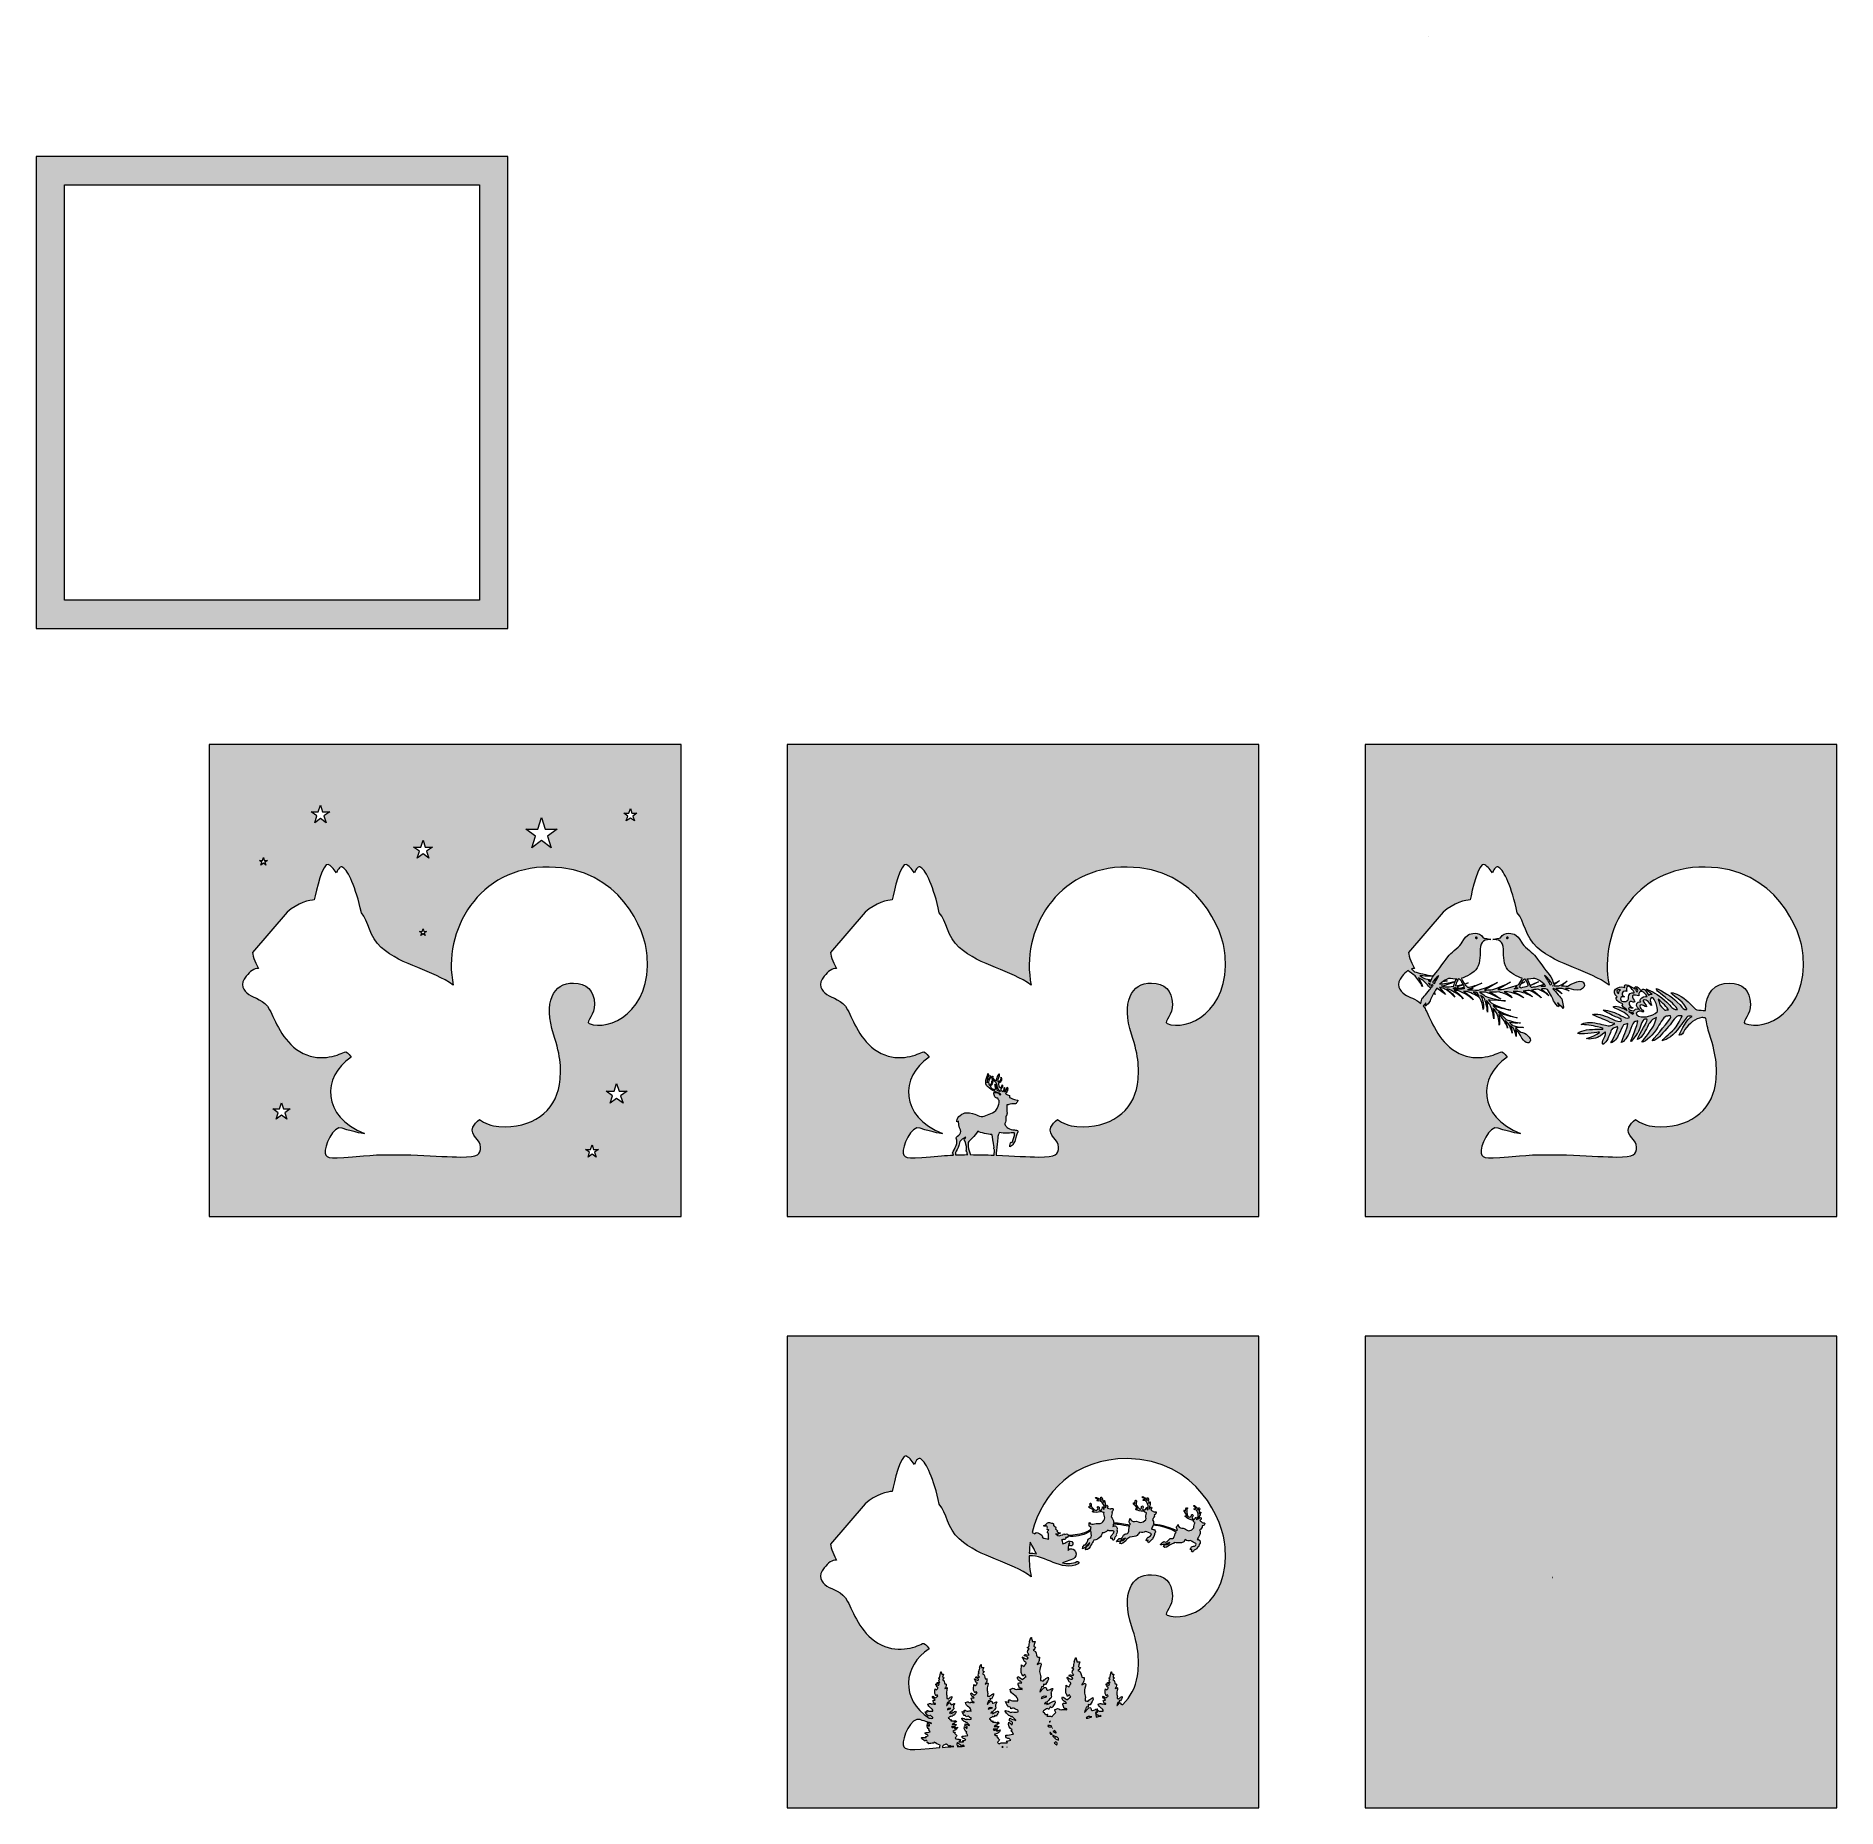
# Model space of a CAD drawing. Header units: inches. Extents: x 843 to 4582, y -2318 to 1360.
import ezdxf

# ---------------------------------------------------------------- set-up
doc = ezdxf.new("R2010")
doc.units = ezdxf.units.IN
doc.header["$MEASUREMENT"] = 0
doc.layers.add('Layer 1', color=7, linetype='Continuous')

msp = doc.modelspace()

# ---------------------------------------------------------------- hatches: boundary and pattern name
at = {"layer": 'Layer 1', "true_color": 0xf5871d}
h = msp.add_hatch(color=30, dxfattribs=at)
h.dxf.hatch_style = 2
h.paths.add_polyline_path([(842.6, 1110), (842.6, 130.4), (1822.3, 130.4), (1822.3, 1110)])
h.paths.add_polyline_path([(1763.4, 189.2), (901.5, 189.2), (901.5, 1051.1), (1763.4, 1051.1)])
at = {"layer": 'Layer 1', "true_color": 0xffeed6}
h = msp.add_hatch(color=7, dxfattribs=at)
h.dxf.hatch_style = 2
h.paths.add_polyline_path([(1202.2, -110.2), (1202.2, -1089.8), (2181.8, -1089.8), (2181.8, -110.2)])
h.paths.add_polyline_path([(2073.4, -253.2), (2076.6, -243.4), (2079.8, -253.2), (2090.1, -253.2), (2081.7, -259.3), (2084.9, -269.1), (2076.6, -263.1), (2068.2, -269.1), (2071.4, -259.3), (2063, -253.2)])
h.paths.add_polyline_path([(1884.4, -286), (1892.1, -262.2), (1899.8, -286), (1924.8, -286), (1904.6, -300.7), (1912.3, -324.5), (1892.1, -309.8), (1871.8, -324.5), (1879.6, -300.7), (1859.3, -286)])
h.paths.add_polyline_path([(1641.4, -323.2), (1646.1, -308.8), (1650.8, -323.2), (1665.9, -323.2), (1653.7, -332.1), (1658.3, -346.5), (1646.1, -337.6), (1633.9, -346.5), (1638.5, -332.1), (1626.3, -323.2)])
h.paths.add_polyline_path([(1650.5, -506.7), (1646.1, -503.5), (1641.7, -506.7), (1643.4, -501.5), (1639, -498.3), (1644.4, -498.3), (1646.1, -493.1), (1647.8, -498.3), (1653.2, -498.3), (1648.8, -501.5)])
h.paths.add_polyline_path([(1428.6, -250), (1433.1, -236), (1437.7, -250), (1452.4, -250), (1440.5, -258.7), (1445, -272.7), (1433.1, -264), (1421.2, -272.7), (1425.7, -258.7), (1413.8, -250)])
h.paths.add_polyline_path([(1312.7, -350.9), (1314.6, -344.9), (1316.6, -350.9), (1322.9, -350.9), (1317.8, -354.7), (1319.8, -360.7), (1314.6, -357), (1309.5, -360.7), (1311.4, -354.7), (1306.3, -350.9)])
h.paths.add_polyline_path([(1363.2, -887.8), (1352.1, -879.8), (1341.1, -887.8), (1345.3, -874.8), (1334.2, -866.8), (1347.9, -866.8), (1352.1, -853.8), (1356.3, -866.8), (1370, -866.8), (1358.9, -874.8)])
h.paths.add_polyline_path([(2005.4, -966.6), (1997.1, -960.5), (1988.8, -966.6), (1991.9, -956.8), (1983.6, -950.7), (1993.9, -950.7), (1997.1, -941), (2000.3, -950.7), (2010.5, -950.7), (2002.2, -956.8)])
h.paths.add_polyline_path([(2061.5, -855.1), (2048.1, -845.3), (2034.7, -855.1), (2039.8, -839.3), (2026.4, -829.6), (2043, -829.6), (2048.1, -813.8), (2053.2, -829.6), (2069.8, -829.6), (2056.4, -839.3)])
edge = h.paths.add_edge_path()
edge.add_spline(control_points=[(1990.8, -689.4), (1983.9, -686.5), (2003.3, -669.4), (2002.3, -649.4), (2000.9, -620.2), (1986.3, -606.6), (1958.5, -605.6), (1916.2, -604.2), (1895.8, -646.5), (1917.3, -711.9), (1932.7, -758.9), (1933.8, -786.7), (1929.3, -815.9), (1920.6, -872.8), (1872.4, -907.8), (1803.8, -903.5), (1787.5, -902.4), (1774.1, -896.3), (1763.5, -888.7), (1757.3, -893.7), (1752.3, -899), (1749.8, -904.9), (1742.3, -922.1), (1766.8, -931.1), (1765.8, -946), (1764.7, -960.9), (1762.6, -966.6), (1723.5, -966.6), (1684.3, -966.6), (1592.3, -957.3), (1522.4, -964.3), (1454.3, -971.1), (1445.6, -970.1), (1443.1, -958.9), (1440.2, -945.8), (1459.9, -899.7), (1478.2, -906.4), (1505.9, -916.6), (1524.9, -918.1), (1524.9, -918.1), (1435.8, -883), (1435.8, -799.8), (1496.8, -759.3), (1492.1, -751.6), (1486.4, -746.9), (1482.9, -748.7), (1468.3, -756.4), (1428.6, -770.8), (1390.2, -747.6), (1353.3, -725.3), (1339.4, -682.7), (1327.7, -660.9), (1316.1, -639.2), (1296.4, -637.4), (1284.7, -629.3), (1273.1, -621.3), (1264.7, -608.5), (1279.1, -591.1), (1287.1, -581.3), (1295.3, -574.6), (1304.8, -575.6), (1300.5, -568.6), (1292.3, -549.7), (1292.3, -542.4), (1292.3, -542.4), (1364.2, -458.3), (1364.2, -458.3), (1384.9, -439.4), (1411.9, -432.5), (1420.3, -433.1), (1423.5, -413.6), (1438.8, -355.2), (1448.9, -359.2), (1454.2, -361.4), (1460.3, -367.9), (1466.3, -376.6), (1470.3, -367.4), (1474.9, -362), (1479.9, -365.4), (1490.5, -372.3), (1506.6, -405.6), (1518.1, -459.5), (1533.3, -477.6), (1534.5, -509.4), (1559.5, -531.5), (1603.5, -570.5), (1667.2, -578.3), (1708.9, -610), (1685.5, -497.6), (1761.4, -363.2), (1908.2, -364.7), (2054.9, -366.2), (2107.5, -494.6), (2111.8, -548.7), (2121.3, -665.3), (2032, -706.5), (1990.8, -689.4)], knot_values=[0, 0, 0, 0, 1, 1, 1, 2, 2, 2, 3, 3, 3, 4, 4, 4, 5, 5, 5, 6, 6, 6, 7, 7, 7, 8, 8, 8, 9, 9, 9, 10, 10, 10, 11, 11, 11, 12, 12, 12, 13, 13, 13, 14, 14, 14, 15, 15, 15, 16, 16, 16, 17, 17, 17, 18, 18, 18, 19, 19, 19, 20, 20, 20, 21, 21, 21, 22, 22, 22, 23, 23, 23, 24, 24, 24, 25, 25, 25, 26, 26, 26, 27, 27, 27, 28, 28, 28, 29, 29, 29, 30, 30, 30, 31, 31, 31, 32, 32, 32, 32], degree=3, periodic=1)
at = {"layer": 'Layer 1', "true_color": 0xcffff7}
h = msp.add_hatch(color=7, dxfattribs=at)
h.dxf.hatch_style = 2
h.paths.add_polyline_path([(2402.2, -110.2), (2402.2, -1089.8), (3381.8, -1089.8), (3381.8, -110.2)])
edge = h.paths.add_edge_path()
edge.add_spline(control_points=[(2751.8, -956.9), (2752.4, -954.8), (2757.4, -946.5), (2758, -944.5), (2758.6, -942.6), (2759.3, -937.5), (2760.8, -934.4), (2762.2, -931.4), (2768.3, -927.9), (2773.3, -925.2), (2771.8, -929.7), (2768.9, -930.3), (2769.9, -931.6), (2770.8, -933), (2773.3, -938), (2774.5, -944.8), (2775.7, -951.6), (2773.3, -953.9), (2774, -954.6), (2776.4, -955.8), (2775.7, -958.3), (2776.1, -960.8), (2776.5, -961), (2776.8, -961.3), (2777.1, -961.7), (2768.5, -961.8), (2759.9, -962), (2751.6, -962.3), (2751.4, -960.1), (2751.5, -957.9), (2751.8, -956.9)], knot_values=[0, 0, 0, 0, 1, 1, 1, 2, 2, 2, 3, 3, 3, 4, 4, 4, 5, 5, 5, 6, 6, 6, 7, 7, 7, 8, 8, 8, 9, 9, 9, 10, 10, 10, 10], degree=3, periodic=1)
edge = h.paths.add_edge_path()
edge.add_spline(control_points=[(2782.5, -961.7), (2782.4, -961.4), (2782.3, -961.2), (2782.3, -961), (2782, -960.2), (2780.9, -955.8), (2779.8, -953.4), (2778.6, -950.6), (2777.3, -938.4), (2778, -936.5), (2778.7, -934.6), (2783.2, -930.4), (2786.9, -926.7), (2790.5, -922.9), (2795.4, -919), (2797.7, -913), (2802.7, -916.1), (2820.6, -920.2), (2826.8, -920), (2826.8, -920), (2828, -922.5), (2828.7, -924.8), (2828.5, -932.7), (2832.2, -944.4), (2831.7, -946.1), (2830.7, -949.7), (2832.1, -950.5), (2832.3, -951.8), (2832.5, -952.6), (2832.2, -958.1), (2832, -962.7), (2815.9, -962.1), (2799.2, -961.7), (2782.5, -961.7)], knot_values=[0, 0, 0, 0, 1, 1, 1, 2, 2, 2, 3, 3, 3, 4, 4, 4, 5, 5, 5, 6, 6, 6, 7, 7, 7, 8, 8, 8, 9, 9, 9, 10, 10, 10, 11, 11, 11, 11], degree=3, periodic=1)
edge = h.paths.add_edge_path()
edge.add_spline(control_points=[(3190.8, -689.4), (3183.9, -686.5), (3203.3, -669.4), (3202.3, -649.4), (3200.9, -620.2), (3186.3, -606.6), (3158.5, -605.6), (3116.2, -604.2), (3095.8, -646.5), (3117.3, -711.9), (3132.7, -758.9), (3133.8, -786.7), (3129.3, -815.9), (3120.6, -872.8), (3072.4, -907.8), (3003.8, -903.5), (2987.5, -902.4), (2974.1, -896.3), (2963.5, -888.7), (2957.3, -893.7), (2952.3, -899), (2949.8, -904.9), (2942.3, -922.1), (2966.8, -931.1), (2965.8, -946), (2964.7, -960.9), (2962.6, -966.6), (2923.5, -966.6), (2904.2, -966.6), (2872, -964.3), (2836.1, -962.9), (2836.2, -959.1), (2836.5, -954.6), (2836.7, -951), (2837.4, -948.2), (2837.3, -947.6), (2837.7, -945.2), (2838.3, -941.7), (2839.6, -924.8), (2839.9, -923.6), (2840.1, -922.4), (2840.6, -920.5), (2842.6, -915.5), (2852.4, -918.6), (2869, -916.3), (2870.9, -916.1), (2872.7, -915.8), (2873.9, -916.4), (2874.4, -917.1), (2874.4, -917.5), (2874.5, -922), (2873.7, -924), (2872.8, -925.9), (2872.1, -930.2), (2870.6, -932.1), (2870.6, -932.1), (2871.5, -933.7), (2870.4, -934.8), (2869.3, -935.9), (2868.7, -935.9), (2866.9, -936.1), (2865.6, -937), (2864.2, -942.2), (2864.8, -945.1), (2865.9, -945), (2869.7, -942.5), (2870, -942), (2870.4, -941.5), (2875.1, -933.7), (2875.6, -931.6), (2876.1, -929.6), (2879.5, -917.4), (2880.1, -916.3), (2880.7, -915.2), (2881.3, -913.5), (2881.2, -913), (2881.1, -912.6), (2879.6, -911.1), (2878, -910.9), (2876.5, -910.6), (2872.6, -910.2), (2867.2, -909.2), (2861.9, -908.1), (2860.2, -905.4), (2857, -903.4), (2855.9, -901.5), (2853.8, -898.7), (2854.3, -897.3), (2854.8, -895.8), (2855.6, -893.1), (2856, -891.4), (2856.4, -889.7), (2856.3, -886.6), (2856, -883), (2857.6, -880.9), (2858.7, -878.3), (2858.6, -875.3), (2858.4, -872.2), (2858.5, -863.6), (2858.2, -858.3), (2860.1, -858.9), (2860.7, -858.3), (2865.1, -856.9), (2869.1, -855.6), (2875.4, -856), (2876.4, -855.9), (2877.4, -855.7), (2878.2, -855.4), (2878.3, -854.1), (2880.5, -853.2), (2881.6, -849.2), (2881.1, -848.7), (2880.5, -848.2), (2879, -848.5), (2877.1, -848), (2875.2, -847.4), (2864.7, -843.8), (2864.1, -843), (2863.5, -842.2), (2864.2, -839.9), (2863.7, -839), (2863.2, -838.1), (2860.6, -838), (2859.4, -837.4), (2858.3, -836.8), (2855.6, -835.3), (2855.6, -834.6), (2855.7, -833.8), (2857.3, -832.9), (2858.2, -831.6), (2859, -830.2), (2860.2, -828.4), (2860, -825.5), (2859.8, -822.7), (2859.1, -821.1), (2858.8, -821.9), (2858.4, -822.7), (2857.8, -827.1), (2857.2, -828.4), (2856.5, -829.6), (2855, -831.2), (2853.2, -831.6), (2853.7, -830.9), (2854.4, -827.5), (2854.3, -824.8), (2854.2, -822), (2852.6, -821.1), (2852.7, -822.6), (2853.1, -825.6), (2851.4, -830.2), (2850.2, -831.3), (2849, -830.7), (2846.5, -828.3), (2846, -827.3), (2845.6, -826.2), (2845.9, -824.8), (2846.4, -824.2), (2846.9, -823.6), (2848.6, -821.8), (2849.1, -820), (2849.6, -818.2), (2848.5, -816.3), (2848.3, -816.7), (2848.1, -817.1), (2848.4, -817.7), (2848, -818.7), (2847.6, -819.8), (2846.3, -821.7), (2845.6, -822), (2844.9, -822.4), (2843.6, -822.4), (2843.1, -821.8), (2842.6, -821.3), (2842.2, -820.4), (2841.7, -818.8), (2841, -816.6), (2840.8, -814.5), (2841, -813.9), (2841.2, -813.3), (2841.8, -813), (2844.3, -810.9), (2846.7, -808.8), (2847.6, -806.5), (2847.5, -803.9), (2847.3, -801.3), (2845.7, -800.1), (2846, -801.2), (2846.6, -803.7), (2846, -805.9), (2844.6, -807.6), (2843.2, -809.3), (2841, -810.4), (2840.4, -810.4), (2839.8, -810.5), (2839.6, -809.9), (2839.6, -809.2), (2839.7, -808.5), (2840, -803.7), (2840.4, -802.6), (2840.8, -801.5), (2841.9, -799.9), (2842.3, -798.6), (2842.9, -796.6), (2842.1, -793), (2841.6, -793.6), (2841, -794.1), (2841, -795.9), (2840.5, -797.4), (2840, -798.9), (2838.3, -800.6), (2837.9, -801.9), (2837.4, -803.3), (2836.9, -805.5), (2836.6, -808.4), (2835.5, -807.6), (2833.1, -806.9), (2832.5, -806.6), (2831.9, -806.3), (2830.1, -804.6), (2829.7, -803.7), (2829.3, -802.8), (2829.6, -800.5), (2829.6, -799.9), (2829.6, -799.3), (2829, -798.3), (2828.7, -798.7), (2828.5, -799.1), (2827.6, -803.2), (2828, -804.3), (2828.5, -805.4), (2830.1, -807.7), (2831.2, -808.4), (2832.2, -809.1), (2834.9, -810.8), (2836.2, -812.6), (2837.6, -814.4), (2838.1, -818), (2838.5, -820.1), (2838.9, -822.2), (2840.4, -825.5), (2841, -826.7), (2841.7, -827.8), (2843.2, -829.2), (2845.3, -830.5), (2845.3, -830.5), (2844.2, -830), (2842.9, -829.6), (2840.9, -829), (2837.8, -827.8), (2837.4, -827), (2837, -826.2), (2836.9, -823), (2836.4, -820.5), (2835.9, -817.9), (2834.7, -815.7), (2834.2, -815.3), (2833.7, -814.9), (2833.4, -816.3), (2833.8, -817.4), (2834.2, -818.4), (2834.4, -820.8), (2834.5, -822.4), (2834.7, -824), (2834.4, -826.6), (2834.1, -826.7), (2833.7, -826.8), (2832.8, -827), (2831.8, -826.6), (2830.8, -826.1), (2826.5, -823.5), (2825.4, -822.4), (2824.4, -821.4), (2823.8, -820.4), (2824.5, -819.5), (2825.2, -818.5), (2828.3, -815.3), (2828.7, -813.3), (2829.1, -811.4), (2828.6, -807.1), (2828.3, -807), (2828, -806.8), (2827.3, -808), (2827.3, -809.2), (2827.4, -810.5), (2826.8, -813.2), (2826, -814.4), (2825.2, -815.6), (2823.6, -817.3), (2822, -817.8), (2821.6, -817), (2820.9, -816.3), (2820.6, -815), (2820.3, -813.7), (2820.3, -809.2), (2820.7, -808.3), (2821.1, -807.3), (2823.2, -804.4), (2823.7, -803.6), (2824.3, -802.9), (2824.9, -800.4), (2824.9, -799.3), (2824.8, -798.3), (2824, -797), (2823.9, -797.7), (2823.8, -799.2), (2823.1, -801.8), (2822.3, -802.7), (2821.6, -803.7), (2818.8, -806.9), (2818.4, -807.7), (2818.1, -808.5), (2817.8, -810.1), (2817.7, -812.7), (2817, -810.6), (2817, -806.5), (2817.3, -804.8), (2817.6, -803.1), (2819.7, -800), (2820, -797.3), (2820.3, -794.7), (2819.1, -792.2), (2818.9, -793.6), (2817.9, -799.6), (2815.5, -802.4), (2815.1, -804.5), (2814.7, -806.5), (2813.7, -815.2), (2815.9, -817.8), (2818, -820.3), (2824.6, -826.2), (2829.1, -828.5), (2831, -829.5), (2832.9, -830.8), (2837.1, -832), (2841.9, -833.5), (2843.9, -834.7), (2846.1, -837.1), (2844.6, -838), (2844.5, -839.1), (2844.2, -838.5), (2843.9, -838), (2842.8, -835.5), (2840.9, -834.3), (2839, -833), (2831.6, -832.1), (2831.1, -832.7), (2830.6, -833.4), (2831.4, -836.9), (2832.5, -839.8), (2833.7, -842.8), (2835.8, -844.2), (2837.3, -844.2), (2838.8, -844.3), (2840.5, -844.6), (2840.4, -845.8), (2840.2, -848.6), (2841.9, -848.1), (2842.1, -849.3), (2842.4, -850.6), (2843.2, -852.8), (2841.9, -857.1), (2840.7, -861.5), (2836.3, -870.6), (2831.9, -873), (2827.5, -875.4), (2823.4, -877), (2818.2, -879), (2813.1, -881), (2809.7, -882.5), (2805.3, -882.3), (2800.4, -882.1), (2796.2, -879.7), (2791.8, -877.4), (2787.4, -875), (2773.6, -874.5), (2771.2, -875), (2768.8, -875.5), (2760.8, -879.7), (2758.3, -882.3), (2755.7, -884.8), (2753.3, -892.7), (2754.3, -893.4), (2755.2, -894.1), (2758.1, -892.1), (2758.1, -892.1), (2756.9, -903.4), (2762.8, -909.9), (2762.7, -913.4), (2762.6, -916.9), (2759.1, -921.5), (2756.1, -923.5), (2753.2, -925.4), (2752.1, -926.3), (2752.9, -927.7), (2753.6, -929.2), (2755.2, -933.9), (2754.2, -938.3), (2753.2, -942.7), (2749.2, -951.9), (2747, -955.2), (2744.8, -958.5), (2745.1, -957.8), (2746.1, -958.9), (2746.8, -959.7), (2747.2, -961), (2747.4, -962.5), (2738.9, -962.9), (2730.5, -963.5), (2722.4, -964.3), (2654.3, -971.1), (2645.6, -970.1), (2643.1, -958.9), (2640.2, -945.8), (2659.9, -899.7), (2678.2, -906.4), (2705.9, -916.6), (2724.9, -918.1), (2724.9, -918.1), (2635.8, -883), (2635.8, -799.8), (2696.8, -759.3), (2692.1, -751.6), (2686.4, -746.9), (2682.9, -748.7), (2668.3, -756.4), (2628.6, -770.8), (2590.2, -747.6), (2553.3, -725.3), (2539.4, -682.7), (2527.7, -660.9), (2516.1, -639.2), (2496.4, -637.4), (2484.7, -629.3), (2473.1, -621.3), (2464.7, -608.5), (2479.1, -591.1), (2487.1, -581.3), (2495.3, -574.6), (2504.8, -575.6), (2500.5, -568.6), (2492.3, -549.7), (2492.3, -542.4), (2492.3, -542.4), (2564.2, -458.3), (2564.2, -458.3), (2584.9, -439.4), (2611.9, -432.5), (2620.3, -433.1), (2623.5, -413.6), (2638.8, -355.2), (2648.9, -359.2), (2654.2, -361.4), (2660.3, -367.9), (2666.3, -376.6), (2670.3, -367.4), (2674.9, -362), (2679.9, -365.4), (2690.5, -372.3), (2706.6, -405.6), (2718.1, -459.5), (2733.3, -477.6), (2734.5, -509.4), (2759.5, -531.5), (2803.5, -570.5), (2867.2, -578.3), (2908.9, -610), (2885.5, -497.6), (2961.4, -363.2), (3108.2, -364.7), (3254.9, -366.2), (3307.5, -494.6), (3311.8, -548.7), (3321.3, -665.3), (3232, -706.5), (3190.8, -689.4)], knot_values=[0, 0, 0, 0, 1, 1, 1, 2, 2, 2, 3, 3, 3, 4, 4, 4, 5, 5, 5, 6, 6, 6, 7, 7, 7, 8, 8, 8, 9, 9, 9, 10, 10, 10, 11, 11, 11, 12, 12, 12, 13, 13, 13, 14, 14, 14, 15, 15, 15, 16, 16, 16, 17, 17, 17, 18, 18, 18, 19, 19, 19, 20, 20, 20, 21, 21, 21, 22, 22, 22, 23, 23, 23, 24, 24, 24, 25, 25, 25, 26, 26, 26, 27, 27, 27, 28, 28, 28, 29, 29, 29, 30, 30, 30, 31, 31, 31, 32, 32, 32, 33, 33, 33, 34, 34, 34, 35, 35, 35, 36, 36, 36, 37, 37, 37, 38, 38, 38, 39, 39, 39, 40, 40, 40, 41, 41, 41, 42, 42, 42, 43, 43, 43, 44, 44, 44, 45, 45, 45, 46, 46, 46, 47, 47, 47, 48, 48, 48, 49, 49, 49, 50, 50, 50, 51, 51, 51, 52, 52, 52, 53, 53, 53, 54, 54, 54, 55, 55, 55, 56, 56, 56, 57, 57, 57, 58, 58, 58, 59, 59, 59, 60, 60, 60, 61, 61, 61, 62, 62, 62, 63, 63, 63, 64, 64, 64, 65, 65, 65, 66, 66, 66, 67, 67, 67, 68, 68, 68, 69, 69, 69, 70, 70, 70, 71, 71, 71, 72, 72, 72, 73, 73, 73, 74, 74, 74, 75, 75, 75, 76, 76, 76, 77, 77, 77, 78, 78, 78, 79, 79, 79, 80, 80, 80, 81, 81, 81, 82, 82, 82, 83, 83, 83, 84, 84, 84, 85, 85, 85, 86, 86, 86, 87, 87, 87, 88, 88, 88, 89, 89, 89, 90, 90, 90, 91, 91, 91, 92, 92, 92, 93, 93, 93, 94, 94, 94, 95, 95, 95, 96, 96, 96, 97, 97, 97, 98, 98, 98, 99, 99, 99, 100, 100, 100, 101, 101, 101, 102, 102, 102, 103, 103, 103, 104, 104, 104, 105, 105, 105, 106, 106, 106, 107, 107, 107, 108, 108, 108, 109, 109, 109, 110, 110, 110, 111, 111, 111, 112, 112, 112, 113, 113, 113, 114, 114, 114, 115, 115, 115, 116, 116, 116, 117, 117, 117, 118, 118, 118, 119, 119, 119, 120, 120, 120, 121, 121, 121, 122, 122, 122, 123, 123, 123, 124, 124, 124, 125, 125, 125, 126, 126, 126, 127, 127, 127, 128, 128, 128, 129, 129, 129, 130, 130, 130, 131, 131, 131, 132, 132, 132, 133, 133, 133, 134, 134, 134, 135, 135, 135, 136, 136, 136, 137, 137, 137, 138, 138, 138, 139, 139, 139, 140, 140, 140, 141, 141, 141, 142, 142, 142, 143, 143, 143, 144, 144, 144, 145, 145, 145, 146, 146, 146, 147, 147, 147, 148, 148, 148, 149, 149, 149, 150, 150, 150, 151, 151, 151, 152, 152, 152, 153, 153, 153, 154, 154, 154, 155, 155, 155, 156, 156, 156, 157, 157, 157, 158, 158, 158, 158], degree=3, periodic=1)
at = {"layer": 'Layer 1', "true_color": 0x6ad5ae}
h = msp.add_hatch(color=123, dxfattribs=at)
h.dxf.hatch_style = 2
h.paths.add_polyline_path([(3602.2, -110.2), (3602.2, -1089.8), (4581.8, -1089.8), (4581.8, -110.2)])
edge = h.paths.add_edge_path()
edge.add_spline(control_points=[(3717.8, -648), (3706.8, -637.9), (3693.5, -635.4), (3684.7, -629.3), (3673.1, -621.3), (3664.7, -608.5), (3679.1, -591.1), (3682.9, -586.4), (3686.8, -582.4), (3690.9, -579.7), (3695.5, -583.5), (3700.6, -587.1), (3705.7, -590.4), (3710.7, -596.2), (3717.2, -604.5), (3721, -612.5), (3719.9, -607.2), (3715.9, -599.8), (3712.9, -594.7), (3716.2, -596.7), (3719.6, -598.5), (3722.9, -600.2), (3725.5, -602.9), (3732.1, -609.6), (3738.3, -617), (3732.4, -623.9), (3720.6, -637.2), (3720.1, -638.1), (3719.8, -638.6), (3718.7, -643.3), (3717.8, -648)], knot_values=[0, 0, 0, 0, 1, 1, 1, 2, 2, 2, 3, 3, 3, 4, 4, 4, 5, 5, 5, 6, 6, 6, 7, 7, 7, 8, 8, 8, 9, 9, 9, 10, 10, 10, 10], degree=3, periodic=1)
edge = h.paths.add_edge_path()
edge.add_spline(control_points=[(3733.1, -600.3), (3734.6, -600.5), (3736.5, -600.7), (3738.6, -601), (3738.4, -601.6), (3738.3, -602.1), (3738.1, -602.7), (3736.4, -601.9), (3734.7, -601.1), (3733.1, -600.3)], knot_values=[0, 0, 0, 0, 1, 1, 1, 2, 2, 2, 3, 3, 3, 3], degree=3, periodic=1)
edge = h.paths.add_edge_path()
edge.add_spline(control_points=[(3737.1, -607.1), (3736.9, -608.1), (3736.8, -608.9), (3736.8, -609.8), (3735.6, -608.1), (3734.5, -606.7), (3733.7, -605.5), (3734.8, -606.1), (3736, -606.6), (3737.1, -607.1)], knot_values=[0, 0, 0, 0, 1, 1, 1, 2, 2, 2, 3, 3, 3, 3], degree=3, periodic=1)
edge = h.paths.add_edge_path()
edge.add_spline(control_points=[(4390.8, -689.3), (4383.9, -686.5), (4403.3, -669.4), (4402.3, -649.4), (4400.9, -620.2), (4386.3, -606.6), (4358.5, -605.6), (4328.1, -604.6), (4308.9, -626.2), (4308.6, -662.8), (4302.7, -662.1), (4296.6, -661.5), (4290.6, -661.1), (4284.4, -657.7), (4280, -650.6), (4268.9, -640.8), (4254.8, -628.4), (4241.1, -625.2), (4237, -625.7), (4239.9, -631.5), (4254.9, -637.8), (4263.6, -649.1), (4269, -656.1), (4270.2, -659), (4270.3, -660.2), (4268.7, -660.2), (4267.2, -660.2), (4265.6, -660.2), (4261.3, -657.7), (4259.8, -654.6), (4250.3, -644.9), (4238.3, -632.6), (4219.1, -622.3), (4207.3, -617), (4205.6, -621.3), (4213, -625.4), (4231.3, -640), (4245.1, -651), (4249.9, -657.3), (4250.5, -660.3), (4249, -660.3), (4247.5, -660.4), (4246, -660.4), (4238.3, -657.5), (4236.7, -652.3), (4223.9, -641), (4208.9, -627.7), (4198.2, -622.5), (4185.3, -617.6), (4187.8, -621.5), (4192.6, -624.7), (4198, -628.7), (4194.9, -628), (4192.1, -628.2), (4191.3, -631.2), (4184.1, -619.5), (4180, -613.7), (4174.6, -621.7), (4171.4, -614.3), (4161.2, -607.8), (4162.3, -617.5), (4147.7, -608.5), (4138.2, -605.1), (4141.1, -614.4), (4125.4, -610.3), (4111.7, -622.7), (4125.1, -633.8), (4119.6, -637.7), (4127.4, -645.6), (4137, -648.9), (4131.2, -653.3), (4144.2, -659.3), (4144.2, -659.3), (4144.4, -660.5), (4145.2, -661.6), (4146.3, -662.5), (4143.2, -660.7), (4139.9, -658.9), (4136.8, -657.6), (4124.8, -652.7), (4118.2, -653.2), (4116.8, -655), (4119.4, -657.6), (4134.5, -661.9), (4143.6, -669.3), (4148.9, -673.6), (4150.6, -675.8), (4150.7, -677.1), (4149.5, -677.6), (4148.2, -678.1), (4147, -678.6), (4141.8, -677.5), (4134.9, -673.8), (4130.2, -671.7), (4124, -668.9), (4107.2, -660.2), (4096.7, -662.1), (4101.6, -666), (4115.2, -672.2), (4122, -675.4), (4128.1, -678.2), (4135.2, -679.9), (4134.7, -683.6), (4133.6, -684.1), (4132.6, -684.5), (4131.6, -685), (4125.3, -684.8), (4118, -682.1), (4109.5, -678), (4098.2, -672.4), (4081.4, -667.5), (4074.1, -670.9), (4078.4, -673.7), (4088.1, -676.6), (4099.8, -682.1), (4108.1, -686), (4114.8, -689), (4120.8, -689.8), (4117.9, -691.1), (4115.1, -692.5), (4112.4, -693.8), (4105.7, -695.2), (4097.7, -692.2), (4084.9, -689.2), (4069.9, -685.7), (4055.9, -687.5), (4051, -691.5), (4057.6, -691.5), (4074.7, -693.8), (4084.6, -696.4), (4094.6, -698.9), (4098.2, -699.6), (4096, -700.9), (4093.8, -702.3), (4078.4, -700.1), (4062, -702.9), (4045.7, -705.7), (4043.8, -709.2), (4043.9, -710), (4048.3, -713.1), (4080.6, -708.6), (4086.1, -707.7), (4091.6, -706.9), (4088.7, -708.6), (4083.5, -711.6), (4078.4, -714.6), (4064.7, -720.4), (4061.7, -720.5), (4067.1, -724), (4084.6, -719.5), (4091, -715.1), (4097.3, -710.7), (4100.1, -706.4), (4101.1, -707.4), (4102.1, -708.4), (4100.9, -715.4), (4097.8, -720.7), (4094.6, -726.1), (4094.1, -730.8), (4095.5, -732.9), (4101.6, -730.1), (4106.3, -721.8), (4111.4, -707.9), (4112.6, -704.8), (4113.9, -702.1), (4115.6, -700.1), (4116, -699.9), (4116.4, -699.7), (4116.8, -699.6), (4119.7, -698.4), (4122.9, -697.2), (4126.4, -696), (4128.2, -700.2), (4117.3, -721.2), (4112.5, -729.4), (4118.9, -728.7), (4125.6, -719), (4129.2, -711.9), (4132, -706.1), (4135.3, -696.5), (4138.7, -692.1), (4141.7, -691.2), (4144.7, -690.3), (4147.7, -689.5), (4145.4, -701.8), (4138.1, -718.9), (4133.9, -729), (4139.3, -729.1), (4147.8, -715.8), (4151.9, -705.7), (4155.2, -697.4), (4156.3, -690.7), (4160.4, -686.1), (4163.1, -685.4), (4165.7, -684.8), (4168.3, -684.1), (4167.7, -693.2), (4154.9, -721.9), (4153.8, -726.1), (4152.6, -730.9), (4165.7, -712), (4168.2, -708.5), (4172.2, -703.5), (4174.5, -686.8), (4180.7, -681.2), (4181.8, -680.9), (4182.8, -680.7), (4183.8, -680.4), (4184.9, -680.4), (4186.1, -680.3), (4187.3, -680.2), (4187.5, -681.3), (4187.6, -682.6), (4187.1, -684.5), (4185.7, -689.9), (4166.8, -718.5), (4167.8, -722.7), (4178.2, -718.9), (4185.7, -700.6), (4190.1, -692.7), (4193.7, -686.4), (4198.4, -679.7), (4207.4, -676.8), (4206.2, -680.6), (4204.1, -687), (4202.3, -691.7), (4199.6, -698.7), (4181.5, -721.9), (4176.8, -728.1), (4185.4, -728.1), (4201, -711.8), (4209.7, -697.4), (4216.9, -685.5), (4220.4, -677.3), (4227.3, -674.1), (4230.4, -673.9), (4233.5, -673.7), (4236.5, -673.6), (4236.9, -675.1), (4236.9, -676.8), (4236, -678.5), (4233.7, -682.7), (4208, -713.7), (4197.9, -725.2), (4209.5, -724.6), (4216.5, -712.1), (4228.6, -699.8), (4238.6, -689.6), (4244.8, -677.2), (4251.9, -673.3), (4254.8, -673.3), (4257.6, -673.4), (4260.4, -673.4), (4258.4, -678.2), (4254.2, -686.6), (4247.7, -696.1), (4239.3, -708.2), (4222.3, -719.4), (4218.7, -725.5), (4228.8, -722.6), (4242.2, -715.3), (4255.7, -696), (4264.9, -682.8), (4269.3, -676.5), (4273.3, -674), (4275.9, -674.2), (4278.5, -674.4), (4281, -674.6), (4268.7, -681.9), (4259.6, -701.2), (4254.3, -713.7), (4261.3, -713), (4261.2, -710.5), (4266.2, -702.2), (4274.2, -689.1), (4289.2, -679.5), (4300.9, -676.9), (4303.9, -677.3), (4306.7, -677.8), (4309.5, -678.3), (4310.8, -688.6), (4313.3, -699.9), (4317.2, -711.9), (4332.7, -758.9), (4333.8, -786.7), (4329.3, -815.9), (4320.6, -872.8), (4272.4, -907.8), (4203.8, -903.5), (4187.5, -902.4), (4174.1, -896.3), (4163.5, -888.7), (4157.3, -893.7), (4152.3, -899), (4149.8, -904.9), (4142.3, -922.1), (4166.8, -931.1), (4165.8, -946), (4164.7, -960.9), (4162.6, -966.6), (4123.5, -966.6), (4084.3, -966.6), (3992.2, -957.3), (3922.4, -964.3), (3854.2, -971.1), (3845.6, -970.1), (3843.1, -958.9), (3840.2, -945.8), (3859.9, -899.6), (3878.2, -906.4), (3905.9, -916.6), (3924.9, -918.1), (3924.9, -918.1), (3835.8, -883), (3835.8, -799.8), (3896.8, -759.3), (3892.1, -751.6), (3886.4, -746.9), (3882.9, -748.7), (3868.3, -756.4), (3828.6, -770.8), (3790.2, -747.6), (3753.3, -725.3), (3739.4, -682.7), (3727.7, -660.9), (3726.1, -657.8), (3724.3, -655.2), (3722.3, -652.8), (3725.4, -649.6), (3728.5, -646.3), (3728.5, -646.3), (3728.5, -646.3), (3726.1, -653.2), (3727.7, -653.2), (3729.3, -653.2), (3736.5, -643.8), (3737, -642.2), (3737.7, -639.5), (3741.3, -632.9), (3745.1, -626.1), (3745.9, -627.3), (3746.6, -628.4), (3747.3, -629.6), (3746.9, -628.1), (3746.3, -626.6), (3745.7, -625.2), (3747.5, -622), (3749.4, -618.8), (3751, -616.1), (3751, -616.1), (3768.7, -629), (3768.7, -629), (3768.7, -629), (3756.6, -614.6), (3756.6, -614.6), (3759.3, -615.2), (3762.3, -615.9), (3765.5, -616.6), (3771.5, -620.1), (3782.6, -627.1), (3788.2, -634.5), (3786, -629.5), (3776.5, -621.6), (3771.6, -617.8), (3773.6, -618.1), (3775.6, -618.5), (3777.6, -618.8), (3783.6, -622), (3797.9, -630.1), (3806, -638.1), (3802.7, -632.2), (3790, -622.5), (3787, -620.3), (3789.5, -620.6), (3792.1, -621), (3794.6, -621.3), (3808.4, -625.9), (3822.4, -635.1), (3826.7, -640.6), (3824.8, -635.3), (3812.1, -626.3), (3806.6, -622.7), (3808.9, -622.9), (3811.2, -623.1), (3813.5, -623.3), (3824.5, -626.2), (3834.9, -631.9), (3840.6, -636.7), (3843.8, -643.5), (3846.8, -652), (3847.4, -660.3), (3847.4, -660.3), (3849.9, -643.6), (3841.6, -630.9), (3843, -632.1), (3844.5, -633.1), (3846, -634.1), (3847.1, -635), (3848.3, -636.1), (3849.5, -637.2), (3852.2, -643.6), (3855.3, -653.4), (3856.3, -665.6), (3856.3, -665.6), (3857.2, -651.6), (3854.2, -641.9), (3856.7, -644.5), (3859.2, -647.5), (3861.6, -650.8), (3864.5, -657.1), (3868.2, -667.2), (3869.6, -680.1), (3869.6, -680.1), (3870.1, -667.6), (3867.4, -658.1), (3869.3, -660.2), (3871.4, -662.5), (3873.8, -664.9), (3876.5, -670.1), (3880.3, -679.7), (3880.6, -693.1), (3880.6, -693.1), (3882.2, -680.3), (3879.8, -671.1), (3881.9, -673.1), (3884, -675.2), (3886.1, -677.2), (3889.6, -682), (3895.7, -691.3), (3897.9, -698.8), (3897.9, -698.8), (3895.5, -689.3), (3892.6, -683.3), (3894.9, -685.4), (3897.2, -687.5), (3899.4, -689.6), (3902.5, -694.7), (3906.5, -702.6), (3907.4, -709.7), (3907.4, -709.7), (3907.6, -700.6), (3904.2, -693.9), (3906.1, -695.5), (3907.9, -697.1), (3909.6, -698.6), (3911.5, -702.8), (3916.1, -713), (3916, -716.7), (3916, -716.7), (3916.8, -709.2), (3913.8, -702.4), (3917.2, -705.3), (3919.8, -707.6), (3921.4, -709), (3930, -724.9), (3938.5, -734.7), (3944, -727.3), (3949.5, -720), (3934.9, -707.8), (3925.1, -707.2), (3921.8, -704.6), (3918.2, -701.6), (3914.3, -698.3), (3914.3, -698.3), (3931.2, -697.5), (3931.2, -697.5), (3931.2, -697.5), (3917.8, -697.2), (3909.1, -693.9), (3906.7, -691.8), (3904.3, -689.7), (3901.9, -687.5), (3906.2, -688), (3919, -689.4), (3925, -688.2), (3918.2, -688.2), (3902.9, -683.8), (3895.2, -681.4), (3889, -675.7), (3883.4, -670.2), (3879.3, -665.7), (3884, -668.8), (3888, -670.2), (3888, -670.2), (3888, -670.2), (3907.8, -676.1), (3917.5, -677.9), (3905, -674.4), (3888.1, -668.6), (3874.3, -659.8), (3872.3, -657.4), (3870.2, -654.7), (3868, -652), (3871.9, -654.1), (3874.9, -655.1), (3874.9, -655.1), (3874.9, -655.1), (3894.9, -660.5), (3904.7, -662), (3892.9, -659), (3877.3, -654.2), (3863.7, -646.7), (3862, -644.5), (3860.2, -642.4), (3858.4, -640.3), (3860, -640.9), (3861, -641.2), (3861, -641.2), (3861, -641.2), (3893.6, -642.6), (3893.6, -642.6), (3893.6, -642.6), (3871.6, -640.2), (3851.4, -632.9), (3847.3, -628.9), (3843.4, -625.8), (3839.7, -624.3), (3843.5, -624.3), (3847.9, -624.3), (3852.6, -624.2), (3861.6, -627.6), (3875.2, -633), (3883.6, -638.7), (3883.6, -638.7), (3871.8, -628.7), (3860.5, -624.2), (3866.8, -624.2), (3873.5, -624.1), (3880.3, -624), (3888.1, -626.1), (3898.6, -629.9), (3907.4, -636.3), (3907.4, -636.3), (3901.1, -627.9), (3890.8, -623.8), (3893.2, -623.8), (3895.5, -623.7), (3897.8, -623.6), (3906.6, -625.4), (3920.4, -629.1), (3931.8, -636.3), (3931.8, -636.3), (3922, -627.6), (3909.2, -623.3), (3912.6, -623.1), (3915.9, -623), (3919.1, -622.8), (3927.9, -624.6), (3940.2, -628), (3949.5, -633.8), (3949.5, -633.8), (3941.8, -626.2), (3930.4, -622.1), (3935.3, -621.8), (3939.5, -621.3), (3942.9, -620.8), (3949.3, -623.5), (3958.5, -628.2), (3967.9, -636.3), (3967.9, -636.3), (3957.4, -624.2), (3947.9, -620), (3951.8, -619.3), (3956.1, -618.8), (3960.6, -618.4), (3966.3, -620.3), (3974.9, -624.1), (3983.7, -632), (3983.7, -632), (3975.9, -622.6), (3967.8, -617.9), (3970.6, -617.8), (3973.5, -617.6), (3976.5, -617.5), (3977.9, -617.9), (3979.5, -618.4), (3981.1, -618.9), (3986.2, -627.4), (3992.5, -638.6), (3993.5, -642.2), (3994, -643.8), (4002.1, -654.9), (4003.7, -654.9), (4005.3, -654.9), (4001.8, -646.3), (4001.8, -646.3), (4001.8, -646.3), (4011.9, -657), (4013.5, -658.1), (4015.1, -659.3), (4011, -639.2), (4010.3, -638.1), (4009.7, -637.2), (3998.2, -624), (3992.2, -617.2), (3992.6, -617.1), (3993, -617.1), (3993.3, -617.1), (3998.8, -619.4), (4005.9, -623), (4010.6, -627.7), (4010.6, -627.7), (4005.2, -620.4), (3998.3, -617.1), (4002.6, -617), (4006.9, -616.9), (4011.3, -616.9), (4016.4, -618.2), (4023.6, -620.3), (4025.9, -622.2), (4025.9, -622.2), (4022.7, -619.1), (4018, -616.7), (4020.6, -616.7), (4023.3, -616.6), (4026, -616.5), (4054.1, -627.2), (4061.9, -611.7), (4055.1, -603.9), (4048.3, -596.1), (4023.1, -611.7), (4023.1, -611.7), (4023.1, -611.7), (4017.7, -611.6), (4010, -611.5), (4010, -611.5), (4021.6, -601.5), (4021.6, -601.5), (4021.6, -601.5), (4012.6, -608.2), (4004.3, -611.4), (4000.9, -611.4), (3997.3, -611.4), (3993.6, -611.4), (3993.6, -611.3), (3993.6, -611.2), (3993.6, -611.1), (3993.7, -610.6), (3993.6, -610.1), (3993.6, -609.5), (3998.1, -606.6), (4003.3, -603), (4005.7, -600.2), (4003.2, -602.2), (3998.4, -604.5), (3993.3, -606.7), (3992.3, -601.3), (3989.5, -593.9), (3984.3, -587.9), (3977.4, -579.9), (3960.3, -555.7), (3953.5, -547.5), (3946.6, -539.3), (3931.1, -529.5), (3927, -520.8), (3922.9, -512.1), (3916.3, -506.4), (3913.1, -504.8), (3909.9, -503.2), (3891.5, -496.8), (3883.1, -511.5), (3883.1, -511.5), (3868.4, -514.6), (3867.1, -515.4), (3869.1, -515.2), (3878.9, -515.5), (3882.5, -518.7), (3886.2, -521.9), (3889.8, -526.9), (3889.4, -534.9), (3888.9, -542.9), (3889.1, -563.2), (3895.5, -573.9), (3901.9, -584.7), (3919.7, -592.9), (3928.4, -595.6), (3927.5, -598.4), (3923.6, -604.9), (3921.3, -608.2), (3911.8, -612), (3898.2, -616.8), (3885, -618.9), (3882.5, -619), (3880, -619.1), (3877.5, -619.2), (3877.5, -619.2), (3903.7, -603.9), (3903.7, -603.9), (3885.3, -612.6), (3873.6, -617.5), (3863, -619.7), (3858.8, -619.8), (3854.5, -619.9), (3850.3, -620), (3850.3, -620), (3876.8, -604.5), (3876.8, -604.5), (3859.1, -612.8), (3847.6, -617.7), (3837.4, -620.1), (3829.6, -620), (3821.9, -619.8), (3814.5, -619.5), (3814.5, -619.5), (3819.3, -617.3), (3819.3, -617.3), (3819.5, -617.4), (3819.7, -617.4), (3819.9, -617.5), (3822.2, -618.2), (3824.7, -616.8), (3826.3, -616.8), (3825.8, -615.5), (3824.4, -615.5), (3823.1, -615.5), (3823.1, -615.5), (3844.6, -605.7), (3844.6, -605.7), (3833.8, -609.5), (3825.3, -612.4), (3818, -614.3), (3815.8, -614), (3813.4, -613.6), (3813.4, -612.7), (3813.4, -611.1), (3812, -610.6), (3810.8, -610.2), (3810.5, -610), (3809.8, -609.2), (3809, -607.9), (3809, -607.9), (3816.3, -605.3), (3816.3, -605.3), (3813.5, -606), (3811, -606.7), (3808.5, -607.3), (3806.1, -603.8), (3802.8, -598.1), (3802, -595.6), (3810.7, -592.9), (3828.5, -584.7), (3834.9, -573.9), (3841.3, -563.2), (3841.5, -542.9), (3841, -534.9), (3840.6, -526.9), (3844.2, -521.9), (3847.9, -518.7), (3851.5, -515.5), (3861.3, -515.2), (3863.3, -515.4), (3862, -514.6), (3847.3, -511.5), (3847.3, -511.5), (3838.9, -496.8), (3820.5, -503.2), (3817.3, -504.8), (3814.1, -506.4), (3807.5, -512.1), (3803.4, -520.8), (3799.3, -529.5), (3783.8, -539.3), (3776.9, -547.5), (3770.1, -555.7), (3752.9, -579.9), (3746.1, -587.9), (3743.1, -591.4), (3740.8, -595.4), (3739.3, -599.2), (3733.7, -598.1), (3728.7, -597), (3725.1, -596), (3721.6, -594), (3718.5, -592), (3715.6, -590.1), (3723.4, -591), (3736.4, -592.1), (3743, -590.5), (3729.6, -589.2), (3713.2, -584.5), (3704.7, -581.9), (3702, -579.6), (3699.8, -577.6), (3698.2, -576.1), (3700.4, -575.5), (3702.6, -575.3), (3704.8, -575.6), (3700.5, -568.6), (3692.3, -549.7), (3692.3, -542.4), (3692.3, -542.4), (3764.2, -458.3), (3764.2, -458.3), (3784.9, -439.4), (3811.9, -432.5), (3820.3, -433.1), (3823.5, -413.6), (3838.8, -355.2), (3848.9, -359.2), (3854.2, -361.4), (3860.3, -367.9), (3866.3, -376.6), (3870.3, -367.4), (3874.9, -362), (3879.9, -365.4), (3890.5, -372.3), (3906.6, -405.6), (3918.1, -459.5), (3933.3, -477.6), (3934.5, -509.4), (3959.5, -531.5), (4003.5, -570.5), (4067.2, -578.3), (4108.9, -610), (4085.5, -497.6), (4161.4, -363.2), (4308.2, -364.7), (4454.9, -366.2), (4507.5, -494.6), (4511.9, -548.7), (4521.3, -665.3), (4432, -706.5), (4390.8, -689.3)], knot_values=[0, 0, 0, 0, 1, 1, 1, 2, 2, 2, 3, 3, 3, 4, 4, 4, 5, 5, 5, 6, 6, 6, 7, 7, 7, 8, 8, 8, 9, 9, 9, 10, 10, 10, 11, 11, 11, 12, 12, 12, 13, 13, 13, 14, 14, 14, 15, 15, 15, 16, 16, 16, 17, 17, 17, 18, 18, 18, 19, 19, 19, 20, 20, 20, 21, 21, 21, 22, 22, 22, 23, 23, 23, 24, 24, 24, 25, 25, 25, 26, 26, 26, 27, 27, 27, 28, 28, 28, 29, 29, 29, 30, 30, 30, 31, 31, 31, 32, 32, 32, 33, 33, 33, 34, 34, 34, 35, 35, 35, 36, 36, 36, 37, 37, 37, 38, 38, 38, 39, 39, 39, 40, 40, 40, 41, 41, 41, 42, 42, 42, 43, 43, 43, 44, 44, 44, 45, 45, 45, 46, 46, 46, 47, 47, 47, 48, 48, 48, 49, 49, 49, 50, 50, 50, 51, 51, 51, 52, 52, 52, 53, 53, 53, 54, 54, 54, 55, 55, 55, 56, 56, 56, 57, 57, 57, 58, 58, 58, 59, 59, 59, 60, 60, 60, 61, 61, 61, 62, 62, 62, 63, 63, 63, 64, 64, 64, 65, 65, 65, 66, 66, 66, 67, 67, 67, 68, 68, 68, 69, 69, 69, 70, 70, 70, 71, 71, 71, 72, 72, 72, 73, 73, 73, 74, 74, 74, 75, 75, 75, 76, 76, 76, 77, 77, 77, 78, 78, 78, 79, 79, 79, 80, 80, 80, 81, 81, 81, 82, 82, 82, 83, 83, 83, 84, 84, 84, 85, 85, 85, 86, 86, 86, 87, 87, 87, 88, 88, 88, 89, 89, 89, 90, 90, 90, 91, 91, 91, 92, 92, 92, 93, 93, 93, 94, 94, 94, 95, 95, 95, 96, 96, 96, 97, 97, 97, 98, 98, 98, 99, 99, 99, 100, 100, 100, 101, 101, 101, 102, 102, 102, 103, 103, 103, 104, 104, 104, 105, 105, 105, 106, 106, 106, 107, 107, 107, 108, 108, 108, 109, 109, 109, 110, 110, 110, 111, 111, 111, 112, 112, 112, 113, 113, 113, 114, 114, 114, 115, 115, 115, 116, 116, 116, 117, 117, 117, 118, 118, 118, 119, 119, 119, 120, 120, 120, 121, 121, 121, 122, 122, 122, 123, 123, 123, 124, 124, 124, 125, 125, 125, 126, 126, 126, 127, 127, 127, 128, 128, 128, 129, 129, 129, 130, 130, 130, 131, 131, 131, 132, 132, 132, 133, 133, 133, 134, 134, 134, 135, 135, 135, 136, 136, 136, 137, 137, 137, 138, 138, 138, 139, 139, 139, 140, 140, 140, 141, 141, 141, 142, 142, 142, 143, 143, 143, 144, 144, 144, 145, 145, 145, 146, 146, 146, 147, 147, 147, 148, 148, 148, 149, 149, 149, 150, 150, 150, 151, 151, 151, 152, 152, 152, 153, 153, 153, 154, 154, 154, 155, 155, 155, 156, 156, 156, 157, 157, 157, 158, 158, 158, 159, 159, 159, 160, 160, 160, 161, 161, 161, 162, 162, 162, 163, 163, 163, 164, 164, 164, 165, 165, 165, 166, 166, 166, 167, 167, 167, 168, 168, 168, 169, 169, 169, 170, 170, 170, 171, 171, 171, 172, 172, 172, 173, 173, 173, 174, 174, 174, 175, 175, 175, 176, 176, 176, 177, 177, 177, 178, 178, 178, 179, 179, 179, 180, 180, 180, 181, 181, 181, 182, 182, 182, 183, 183, 183, 184, 184, 184, 185, 185, 185, 186, 186, 186, 187, 187, 187, 188, 188, 188, 189, 189, 189, 190, 190, 190, 191, 191, 191, 192, 192, 192, 193, 193, 193, 194, 194, 194, 195, 195, 195, 196, 196, 196, 197, 197, 197, 198, 198, 198, 199, 199, 199, 200, 200, 200, 201, 201, 201, 202, 202, 202, 203, 203, 203, 204, 204, 204, 205, 205, 205, 206, 206, 206, 207, 207, 207, 208, 208, 208, 209, 209, 209, 210, 210, 210, 211, 211, 211, 212, 212, 212, 213, 213, 213, 214, 214, 214, 215, 215, 215, 216, 216, 216, 217, 217, 217, 218, 218, 218, 219, 219, 219, 220, 220, 220, 221, 221, 221, 222, 222, 222, 223, 223, 223, 224, 224, 224, 225, 225, 225, 226, 226, 226, 227, 227, 227, 228, 228, 228, 229, 229, 229, 230, 230, 230, 231, 231, 231, 232, 232, 232, 233, 233, 233, 234, 234, 234, 235, 235, 235, 236, 236, 236, 237, 237, 237, 238, 238, 238, 239, 239, 239, 240, 240, 240, 241, 241, 241, 242, 242, 242, 243, 243, 243, 244, 244, 244, 245, 245, 245, 246, 246, 246, 247, 247, 247, 248, 248, 248, 249, 249, 249, 250, 250, 250, 251, 251, 251, 252, 252, 252, 253, 253, 253, 254, 254, 254, 255, 255, 255, 256, 256, 256, 257, 257, 257, 258, 258, 258, 259, 259, 259, 260, 260, 260, 261, 261, 261, 262, 262, 262, 263, 263, 263, 264, 264, 264, 265, 265, 265, 266, 266, 266, 267, 267, 267, 268, 268, 268, 269, 269, 269, 270, 270, 270, 271, 271, 271, 272, 272, 272, 273, 273, 273, 274, 274, 274, 274], degree=3, periodic=1)
edge = h.paths.add_edge_path()
edge.add_spline(control_points=[(4232, -661.1), (4229.5, -661.2), (4227.1, -661.4), (4224.7, -661.6), (4221.8, -659.6), (4218.3, -656.2), (4214.3, -651), (4213.2, -646.5), (4211.9, -642.2), (4210.6, -638.8), (4218.8, -646.1), (4229.9, -656.7), (4232, -661.1)], knot_values=[0, 0, 0, 0, 1, 1, 1, 2, 2, 2, 3, 3, 3, 4, 4, 4, 4], degree=3, periodic=1)
edge = h.paths.add_edge_path()
edge.add_spline(control_points=[(4149.7, -659.7), (4145.8, -654.6), (4160.1, -658.7), (4157.7, -657.2), (4155.2, -655.8), (4148.4, -652), (4150.1, -646), (4151.9, -640), (4158.1, -646.4), (4161.2, -645.3), (4164.2, -644.3), (4158.3, -638.8), (4157.3, -634.8), (4156.3, -630.8), (4158.8, -629.4), (4170.5, -631.9), (4169.3, -616.6), (4183.2, -623.8), (4187.7, -633.3), (4187.7, -633.3), (4181.5, -632.6), (4176.4, -635.9), (4171.2, -639.2), (4174.4, -645.2), (4174.4, -645.2), (4174.4, -645.2), (4170.3, -642.2), (4166.4, -647.6), (4162.5, -653.1), (4171.5, -660.3), (4171.5, -660.3), (4171.5, -660.3), (4163.8, -656.6), (4160.2, -662.9), (4160.2, -662.9), (4152.5, -663.4), (4149.7, -659.7)], knot_values=[0, 0, 0, 0, 1, 1, 1, 2, 2, 2, 3, 3, 3, 4, 4, 4, 5, 5, 5, 6, 6, 6, 7, 7, 7, 8, 8, 8, 9, 9, 9, 10, 10, 10, 11, 11, 11, 12, 12, 12, 12], degree=3, periodic=1)
edge = h.paths.add_edge_path()
edge.add_spline(control_points=[(4159.7, -668.1), (4158.7, -668.7), (4158.2, -669.4), (4158.1, -670.1), (4155.6, -668.6), (4152.8, -666.7), (4149.8, -664.7), (4153.4, -666.4), (4157.7, -667.4), (4159.7, -668.1)], knot_values=[0, 0, 0, 0, 1, 1, 1, 2, 2, 2, 3, 3, 3, 3], degree=3, periodic=1)
edge = h.paths.add_edge_path()
edge.add_spline(control_points=[(4128.4, -628.1), (4122.5, -624), (4123.3, -618.2), (4132.3, -619.8), (4128, -623), (4128.4, -628.1), (4128.4, -628.1)], knot_values=[0, 0, 0, 0, 1, 1, 1, 2, 2, 2, 2], degree=3, periodic=1)
edge = h.paths.add_edge_path()
edge.add_spline(control_points=[(4141, -634.3), (4138.6, -633.6), (4134.7, -631.5), (4135.7, -626.7), (4137.2, -619.8), (4146.1, -622.8), (4146.1, -622.8), (4146.1, -622.8), (4142.7, -618.8), (4145.7, -613.6), (4148.3, -608.9), (4156.4, -617.1), (4159.8, -623.4), (4160.2, -624.2), (4160.6, -625), (4160.9, -625.7), (4154.4, -624.1), (4148.3, -629), (4149, -635), (4149.6, -639.4), (4146.1, -643), (4143.3, -643.5), (4140.6, -644), (4132.9, -645.9), (4132.2, -638.6), (4131.7, -633), (4137.9, -633.7), (4141, -634.3)], knot_values=[0, 0, 0, 0, 1, 1, 1, 2, 2, 2, 3, 3, 3, 4, 4, 4, 5, 5, 5, 6, 6, 6, 7, 7, 7, 8, 8, 8, 9, 9, 9, 9], degree=3, periodic=1)
edge = h.paths.add_edge_path()
edge.add_spline(control_points=[(4167.2, -617.5), (4169.4, -620.8), (4166.4, -624.7), (4166.4, -624.7), (4162.3, -617.5), (4165, -614.1), (4167.2, -617.5)], knot_values=[0, 0, 0, 0, 1, 1, 1, 2, 2, 2, 2], degree=3, periodic=1)
edge = h.paths.add_edge_path()
edge.add_spline(control_points=[(4167.9, -665.2), (4174.3, -661.2), (4176.5, -665.9), (4180.2, -665.2), (4183.8, -664.5), (4168.7, -657.3), (4173.2, -651.5), (4176.2, -647.7), (4183.4, -656.6), (4186.2, -654.7), (4188.9, -652.8), (4174.6, -642.1), (4181.3, -640.1), (4186.2, -638.8), (4193.4, -647.7), (4196.2, -651.4), (4199, -655.1), (4191.2, -640.2), (4195.7, -636.5), (4200.2, -632.8), (4204.7, -643.7), (4207.3, -650.7), (4209.8, -657.8), (4208.7, -665.5), (4208.7, -665.5), (4196.9, -674.7), (4183.4, -676.8), (4175.1, -675.5), (4166.8, -674.3), (4161.5, -669.2), (4167.9, -665.2)], knot_values=[0, 0, 0, 0, 1, 1, 1, 2, 2, 2, 3, 3, 3, 4, 4, 4, 5, 5, 5, 6, 6, 6, 7, 7, 7, 8, 8, 8, 9, 9, 9, 10, 10, 10, 10], degree=3, periodic=1)
edge = h.paths.add_edge_path()
edge.add_spline(control_points=[(3748.5, -601.9), (3747.7, -603.3), (3746.8, -604.8), (3746, -606.1), (3744.6, -605.6), (3743.3, -605), (3742, -604.5), (3742.5, -603.5), (3743.1, -602.5), (3743.8, -601.5), (3745.3, -601.6), (3746.9, -601.7), (3748.5, -601.9)], knot_values=[0, 0, 0, 0, 1, 1, 1, 2, 2, 2, 3, 3, 3, 4, 4, 4, 4], degree=3, periodic=1)
edge = h.paths.add_edge_path()
edge.add_spline(control_points=[(3744.9, -600.1), (3748.6, -595.2), (3753.4, -590.8), (3755.5, -589.5), (3754.4, -591.5), (3751.9, -596), (3749.2, -600.6), (3747.8, -600.5), (3746.3, -600.3), (3744.9, -600.1)], knot_values=[0, 0, 0, 0, 1, 1, 1, 2, 2, 2, 3, 3, 3, 3], degree=3, periodic=1)
edge = h.paths.add_edge_path()
edge.add_spline(control_points=[(3743.3, -610.5), (3742.5, -611.8), (3741.8, -612.8), (3741.3, -613.4), (3741.1, -613.7), (3740.7, -614.2), (3740.1, -614.8), (3739.7, -614.1), (3739.3, -613.5), (3738.8, -612.8), (3739.3, -611.8), (3739.7, -610.4), (3740.3, -608.5), (3740.5, -608.7), (3740.8, -608.8), (3741, -608.9), (3741, -608.9), (3743.3, -610.5), (3743.3, -610.5)], knot_values=[0, 0, 0, 0, 1, 1, 1, 2, 2, 2, 3, 3, 3, 4, 4, 4, 5, 5, 5, 6, 6, 6, 6], degree=3, periodic=1)
edge = h.paths.add_edge_path()
edge.add_spline(control_points=[(3764.8, -601.4), (3769.1, -598.7), (3773.5, -596.4), (3775.5, -596.1), (3779.6, -595.4), (3789.2, -597.9), (3792.2, -597.2), (3791.3, -597.7), (3790.3, -599.7), (3789.3, -602), (3775.1, -605.5), (3765.3, -607.2), (3756.9, -607.4), (3758.6, -605.8), (3761.1, -603.8), (3763.8, -602.1), (3767, -601.9), (3770, -601.5), (3772.4, -600.9), (3769.9, -601.2), (3767.4, -601.3), (3764.8, -601.4)], knot_values=[0, 0, 0, 0, 1, 1, 1, 2, 2, 2, 3, 3, 3, 4, 4, 4, 5, 5, 5, 6, 6, 6, 7, 7, 7, 7], degree=3, periodic=1)
edge = h.paths.add_edge_path()
edge.add_spline(control_points=[(3793.3, -601), (3794.4, -598.9), (3795.5, -597.1), (3796.5, -596.8), (3797.6, -596.4), (3801.1, -600.6), (3802.7, -603.6), (3803.3, -604.8), (3804.4, -606.5), (3805.5, -608.1), (3799.8, -609.4), (3794.9, -610.6), (3790.4, -611.4), (3790.2, -610.6), (3789.9, -609.8), (3789.9, -609.8), (3789.9, -609.8), (3791.4, -605.1), (3793.2, -601.3), (3793.2, -601.3), (3795.5, -600.4), (3795.5, -600.4), (3794.8, -600.6), (3794, -600.8), (3793.3, -601)], knot_values=[0, 0, 0, 0, 1, 1, 1, 2, 2, 2, 3, 3, 3, 4, 4, 4, 5, 5, 5, 6, 6, 6, 7, 7, 7, 8, 8, 8, 8], degree=3, periodic=1)
edge = h.paths.add_edge_path()
edge.add_spline(control_points=[(3808, -613.4), (3807.6, -614.8), (3801, -615.6), (3799.4, -615.8), (3799.3, -615.8), (3799.3, -615.8), (3799.2, -615.8), (3798.1, -615.8), (3796.9, -615.9), (3796.1, -615.9), (3795.9, -614.6), (3794.4, -614), (3793, -613.6), (3793, -613.6), (3806.1, -609), (3806.1, -609), (3807.3, -610.9), (3808.3, -612.7), (3808, -613.4)], knot_values=[0, 0, 0, 0, 1, 1, 1, 2, 2, 2, 3, 3, 3, 4, 4, 4, 5, 5, 5, 6, 6, 6, 6], degree=3, periodic=1)
edge = h.paths.add_edge_path()
edge.add_spline(control_points=[(3809.4, -616.4), (3806.8, -616.9), (3804.2, -617.3), (3801.7, -617.5), (3801.7, -617.4), (3801.7, -617.3), (3801.6, -617.1), (3802.9, -616.8), (3804.4, -616.4), (3805.4, -616.2), (3806.7, -616), (3808, -616.3), (3809.4, -616.4)], knot_values=[0, 0, 0, 0, 1, 1, 1, 2, 2, 2, 3, 3, 3, 4, 4, 4, 4], degree=3, periodic=1)
edge = h.paths.add_edge_path()
edge.add_spline(control_points=[(3788.2, -615.4), (3789.7, -615.5), (3793, -616.2), (3795.2, -617.8), (3795.5, -617.8), (3795.8, -617.8), (3796.1, -617.8), (3796.1, -617.8), (3796.1, -617.8), (3796.1, -617.8), (3796.1, -617.8), (3796.1, -617.8), (3796.2, -617.8), (3797.1, -617.7), (3798.1, -617.5), (3799.1, -617.4), (3799.4, -617.6), (3799.7, -617.7), (3799.9, -617.6), (3800.1, -617.6), (3800.4, -617.5), (3800.8, -617.4), (3801.1, -617.4), (3801.3, -617.5), (3801.5, -617.6), (3798.8, -617.8), (3796.1, -617.9), (3793.5, -617.9), (3790.4, -617.5), (3787.4, -617.1), (3784.5, -616.7), (3784.5, -616.7), (3788.2, -615.4), (3788.2, -615.4)], knot_values=[0, 0, 0, 0, 1, 1, 1, 2, 2, 2, 3, 3, 3, 4, 4, 4, 5, 5, 5, 6, 6, 6, 7, 7, 7, 8, 8, 8, 9, 9, 9, 10, 10, 10, 11, 11, 11, 11], degree=3, periodic=1)
edge = h.paths.add_edge_path()
edge.add_spline(control_points=[(3768, -613.3), (3765.5, -612.7), (3763.1, -612), (3760.8, -611.3), (3762.5, -611.7), (3763.5, -611.9), (3763.5, -611.9), (3763.5, -611.9), (3789, -602.8), (3789, -602.8), (3787.5, -606.8), (3786.2, -611.4), (3786.2, -611.4), (3786.2, -611.4), (3785.9, -611.8), (3785.4, -612.3), (3778.9, -613.3), (3773.4, -613.6), (3768, -613.3)], knot_values=[0, 0, 0, 0, 1, 1, 1, 2, 2, 2, 3, 3, 3, 4, 4, 4, 5, 5, 5, 6, 6, 6, 6], degree=3, periodic=1)
edge = h.paths.add_edge_path()
edge.add_spline(control_points=[(3826.8, -624.1), (3828.5, -624.2), (3830, -624.2), (3831.5, -624.3), (3832.6, -624.8), (3833.9, -625.5), (3835.3, -626.4), (3836.4, -628.3), (3837.8, -630.7), (3839.2, -633.6), (3835.5, -629.8), (3830.9, -626.3), (3826.8, -624.1)], knot_values=[0, 0, 0, 0, 1, 1, 1, 2, 2, 2, 3, 3, 3, 4, 4, 4, 4], degree=3, periodic=1)
edge = h.paths.add_edge_path()
edge.add_spline(control_points=[(3919.6, -616.4), (3918.6, -616.6), (3917.5, -616.7), (3916.4, -616.9), (3914.8, -617), (3913, -617.1), (3911.3, -617.3), (3913.7, -616.7), (3917.8, -616.4), (3919.6, -616.4)], knot_values=[0, 0, 0, 0, 1, 1, 1, 2, 2, 2, 3, 3, 3, 3], degree=3, periodic=1)
edge = h.paths.add_edge_path()
edge.add_spline(control_points=[(3914.3, -614), (3914.3, -614), (3917, -612.4), (3917, -612.4), (3917, -612.5), (3917, -612.6), (3917, -612.7), (3917, -613.3), (3915.8, -613.7), (3914.3, -614)], knot_values=[0, 0, 0, 0, 1, 1, 1, 2, 2, 2, 3, 3, 3, 3], degree=3, periodic=1)
edge = h.paths.add_edge_path()
edge.add_spline(control_points=[(3926.2, -606.1), (3926.8, -605.2), (3927.3, -604.3), (3927.7, -603.6), (3929.3, -600.6), (3932.8, -596.4), (3933.9, -596.8), (3936.7, -597.8), (3940.5, -609.8), (3940.5, -609.8), (3940.5, -609.8), (3940.3, -610.5), (3940.1, -611.3), (3935.7, -612.7), (3931.1, -614), (3926.4, -615.1), (3924.5, -614.7), (3922.6, -614.1), (3922.3, -613.4), (3922.1, -612.5), (3923.6, -610.1), (3925.2, -607.7), (3925.2, -607.7), (3933.7, -602.7), (3933.7, -602.7), (3933.7, -602.7), (3930.8, -604.1), (3926.2, -606.1)], knot_values=[0, 0, 0, 0, 1, 1, 1, 2, 2, 2, 3, 3, 3, 4, 4, 4, 5, 5, 5, 6, 6, 6, 7, 7, 7, 8, 8, 8, 9, 9, 9, 9], degree=3, periodic=1)
edge = h.paths.add_edge_path()
edge.add_spline(control_points=[(3983.1, -603.9), (3979.8, -598.3), (3976.2, -592), (3974.9, -589.5), (3977.3, -591), (3983.2, -596.5), (3987, -602.2), (3985.8, -602.8), (3984.4, -603.3), (3983.1, -603.9)], knot_values=[0, 0, 0, 0, 1, 1, 1, 2, 2, 2, 3, 3, 3, 3], degree=3, periodic=1)
edge = h.paths.add_edge_path()
edge.add_spline(control_points=[(3987.1, -602.3), (3988.4, -604.3), (3989.4, -606.2), (3989.9, -608.1), (3988.8, -608.6), (3987.6, -609), (3986.4, -609.5), (3985.5, -608), (3984.4, -606.2), (3983.3, -604.3), (3984.7, -603.6), (3985.9, -602.9), (3987.1, -602.3)], knot_values=[0, 0, 0, 0, 1, 1, 1, 2, 2, 2, 3, 3, 3, 4, 4, 4, 4], degree=3, periodic=1)
edge = h.paths.add_edge_path()
edge.add_spline(control_points=[(3975.2, -609.3), (3975.5, -609.8), (3976, -610.6), (3976.7, -611.7), (3973.1, -611.8), (3969.7, -611.9), (3966.8, -612.1), (3969.1, -611.1), (3971.8, -609.9), (3974.6, -608.5), (3974.8, -608.8), (3975, -609.1), (3975.2, -609.3)], knot_values=[0, 0, 0, 0, 1, 1, 1, 2, 2, 2, 3, 3, 3, 4, 4, 4, 4], degree=3, periodic=1)
edge = h.paths.add_edge_path()
edge.add_spline(control_points=[(3955.9, -613.2), (3953.5, -613.5), (3950.4, -613.8), (3946.7, -614.2), (3945.5, -612.8), (3944.2, -611.4), (3944.2, -611.4), (3944.2, -611.4), (3944.2, -611.4), (3944.2, -611.4), (3950.1, -608.7), (3957.3, -605.2), (3961.8, -602.7), (3956.5, -605.1), (3950.4, -607.6), (3943.8, -610), (3942.8, -606.6), (3940.2, -598.3), (3938.2, -597.2), (3941.2, -597.9), (3950.7, -595.4), (3954.8, -596.1), (3958.5, -596.7), (3969.2, -603.2), (3973.7, -607.7), (3968.1, -609.7), (3962.1, -611.7), (3955.9, -613.2)], knot_values=[0, 0, 0, 0, 1, 1, 1, 2, 2, 2, 3, 3, 3, 4, 4, 4, 5, 5, 5, 6, 6, 6, 7, 7, 7, 8, 8, 8, 9, 9, 9, 9], degree=3, periodic=1)
edge = h.paths.add_edge_path()
edge.add_spline(control_points=[(3990.4, -611.4), (3990.6, -611.3), (3990.8, -611.2), (3990.9, -611.1), (3990.9, -611.2), (3991, -611.3), (3991, -611.4), (3990.8, -611.4), (3990.6, -611.4), (3990.4, -611.4)], knot_values=[0, 0, 0, 0, 1, 1, 1, 2, 2, 2, 3, 3, 3, 3], degree=3, periodic=1)
edge = h.paths.add_edge_path()
edge.add_spline(control_points=[(3895.4, -512), (3894.9, -509.6), (3898.9, -509.4), (3899.3, -511.2), (3899.8, -513), (3895.9, -514.4), (3895.4, -512)], knot_values=[0, 0, 0, 0, 1, 1, 1, 2, 2, 2, 2], degree=3, periodic=1)
edge = h.paths.add_edge_path()
edge.add_spline(control_points=[(3831, -511.2), (3831.5, -509.4), (3835.5, -509.6), (3835, -512), (3834.5, -514.4), (3830.6, -513), (3831, -511.2)], knot_values=[0, 0, 0, 0, 1, 1, 1, 2, 2, 2, 2], degree=3, periodic=1)
at = {"layer": 'Layer 1', "true_color": 0x3e9984}
h = msp.add_hatch(color=125, dxfattribs=at)
h.dxf.hatch_style = 2
h.paths.add_polyline_path([(2402.2, -1338.1), (2402.2, -2317.7), (3381.8, -2317.7), (3381.8, -1338.1)])
edge = h.paths.add_edge_path()
edge.add_spline(control_points=[(2907, -1765.9), (2911.4, -1774.3), (2917.2, -1784.8), (2919.7, -1789.9), (2914.8, -1789), (2909.8, -1788.6), (2904.9, -1788.9), (2905.2, -1781.2), (2905.9, -1773.6), (2907, -1765.9)], knot_values=[0, 0, 0, 0, 1, 1, 1, 2, 2, 2, 3, 3, 3, 3], degree=3, periodic=1)
edge = h.paths.add_edge_path()
edge.add_spline(control_points=[(2718.9, -2192.5), (2654, -2199), (2645.6, -2197.8), (2643.1, -2186.8), (2640.2, -2173.7), (2659.9, -2127.5), (2678.2, -2134.3), (2683.9, -2136.4), (2689.2, -2138.1), (2694.1, -2139.5), (2693.9, -2141), (2693.7, -2141.8), (2693.6, -2142.6), (2698, -2144.4), (2698.7, -2145.6), (2696.9, -2147.9), (2695.6, -2146.8), (2694.3, -2145.7), (2692.9, -2144.5), (2691.8, -2149.2), (2693.6, -2152.2), (2697.2, -2154.4), (2696.6, -2154.8), (2696.2, -2155.2), (2696, -2155.4), (2696.9, -2156.9), (2697.8, -2158.4), (2698.8, -2160), (2694.9, -2160.6), (2691.9, -2161.1), (2688.7, -2161.6), (2688.7, -2164.2), (2690.2, -2165.8), (2693.3, -2165.8), (2693.8, -2165.8), (2694.3, -2166.8), (2695.2, -2167.9), (2692.8, -2168.5), (2691, -2168.8), (2689.2, -2169.3), (2689.8, -2169.7), (2690.4, -2170.2), (2690.9, -2170.6), (2690.9, -2170.9), (2690.8, -2171.1), (2690.8, -2171.4), (2688.2, -2171.4), (2685.6, -2171.3), (2683, -2171.4), (2682.3, -2171.4), (2681.6, -2171.8), (2680.9, -2172.1), (2681.2, -2172.7), (2681.4, -2173.5), (2682, -2173.9), (2684.1, -2175.7), (2686.3, -2177.4), (2688.5, -2179.2), (2689.3, -2178.2), (2689.8, -2177.6), (2690.5, -2176.7), (2691.5, -2178.7), (2695.1, -2179), (2692.9, -2182.2), (2694, -2182.3), (2694.9, -2182.4), (2695.9, -2182.5), (2695.6, -2183.3), (2695.3, -2183.9), (2695.2, -2184.3), (2698.8, -2183.9), (2702.3, -2183.5), (2705.8, -2183.1), (2705.8, -2183.3), (2705.9, -2183.6), (2705.9, -2183.9), (2706.4, -2182.9), (2706.8, -2182), (2707.1, -2181.4), (2711.2, -2183.3), (2715.2, -2185.2), (2719.5, -2187.1), (2719.3, -2188.9), (2719.1, -2190.7), (2718.9, -2192.5)], knot_values=[0, 0, 0, 0, 1, 1, 1, 2, 2, 2, 3, 3, 3, 4, 4, 4, 5, 5, 5, 6, 6, 6, 7, 7, 7, 8, 8, 8, 9, 9, 9, 10, 10, 10, 11, 11, 11, 12, 12, 12, 13, 13, 13, 14, 14, 14, 15, 15, 15, 16, 16, 16, 17, 17, 17, 18, 18, 18, 19, 19, 19, 20, 20, 20, 21, 21, 21, 22, 22, 22, 23, 23, 23, 24, 24, 24, 25, 25, 25, 26, 26, 26, 27, 27, 27, 28, 28, 28, 28], degree=3, periodic=1)
edge = h.paths.add_edge_path()
edge.add_spline(control_points=[(2694.3, -2139.6), (2696.8, -2140.3), (2699.2, -2141), (2701.4, -2141.5), (2701.6, -2141.7), (2701.7, -2141.9), (2701.9, -2142.1), (2701.8, -2142.2), (2701.8, -2142.3), (2701.7, -2142.4), (2699.2, -2141.5), (2696.8, -2140.5), (2694.3, -2139.6)], knot_values=[0, 0, 0, 0, 1, 1, 1, 2, 2, 2, 3, 3, 3, 4, 4, 4, 4], degree=3, periodic=1)
edge = h.paths.add_edge_path()
edge.add_spline(control_points=[(2724.7, -2192), (2724.7, -2191.3), (2724.7, -2190.6), (2724.8, -2189.9), (2724.9, -2189), (2725.8, -2187.9), (2726.6, -2187.5), (2728.1, -2186.6), (2729.7, -2186.2), (2731.3, -2185.5), (2731.4, -2185.7), (2731.5, -2186), (2731.6, -2186.2), (2732.2, -2185.6), (2732.8, -2185), (2733.3, -2184.4), (2735, -2186.5), (2736.6, -2188.5), (2738.2, -2190.5), (2740.2, -2187.8), (2740.2, -2187.8), (2742.8, -2190), (2743, -2190.2), (2743.3, -2190.5), (2743.5, -2190.4), (2745.1, -2190.1), (2746.5, -2190.1), (2748.1, -2190.3), (2740.1, -2190.7), (2732.3, -2191.3), (2724.7, -2192)], knot_values=[0, 0, 0, 0, 1, 1, 1, 2, 2, 2, 3, 3, 3, 4, 4, 4, 5, 5, 5, 6, 6, 6, 7, 7, 7, 8, 8, 8, 9, 9, 9, 10, 10, 10, 10], degree=3, periodic=1)
edge = h.paths.add_edge_path()
edge.add_spline(control_points=[(2755.4, -2190), (2756.3, -2189.7), (2757.3, -2189.3), (2758.4, -2189), (2756.6, -2188.1), (2755.5, -2187.4), (2754.3, -2186.8), (2754.6, -2185.2), (2754.9, -2183.7), (2755.2, -2181.9), (2755.7, -2182.1), (2756.2, -2182.3), (2756.7, -2182.5), (2756.9, -2182.9), (2757.1, -2183.3), (2757.5, -2183.6), (2759.9, -2185.7), (2762.5, -2187.7), (2765.1, -2189.8), (2761.8, -2189.8), (2758.6, -2189.9), (2755.4, -2190)], knot_values=[0, 0, 0, 0, 1, 1, 1, 2, 2, 2, 3, 3, 3, 4, 4, 4, 5, 5, 5, 6, 6, 6, 7, 7, 7, 7], degree=3, periodic=1)
edge = h.paths.add_edge_path()
edge.add_spline(control_points=[(2765.2, -2189.8), (2766.1, -2188.7), (2766.7, -2187.9), (2767.6, -2186.9), (2768.2, -2188.1), (2769.6, -2188.8), (2770.5, -2189.7), (2768.7, -2189.7), (2767, -2189.7), (2765.2, -2189.8)], knot_values=[0, 0, 0, 0, 1, 1, 1, 2, 2, 2, 3, 3, 3, 3], degree=3, periodic=1)
edge = h.paths.add_edge_path()
edge.add_spline(control_points=[(2847.9, -2191.3), (2848.1, -2190.7), (2848.3, -2190.2), (2848.7, -2189.8), (2849.4, -2190.4), (2850, -2190.9), (2850.7, -2191.4), (2849.8, -2191.4), (2848.9, -2191.3), (2847.9, -2191.3)], knot_values=[0, 0, 0, 0, 1, 1, 1, 2, 2, 2, 3, 3, 3, 3], degree=3, periodic=1)
edge = h.paths.add_edge_path()
edge.add_spline(control_points=[(2858.3, -2191.8), (2858.5, -2191.6), (2858.6, -2191.4), (2858.8, -2191.2), (2858.9, -2191.4), (2859, -2191.6), (2859.1, -2191.8), (2858.9, -2191.8), (2858.6, -2191.8), (2858.3, -2191.8)], knot_values=[0, 0, 0, 0, 1, 1, 1, 2, 2, 2, 3, 3, 3, 3], degree=3, periodic=1)
edge = h.paths.add_edge_path()
edge.add_spline(control_points=[(2943.6, -2146.6), (2945.8, -2146.6), (2948.2, -2147), (2950.4, -2147), (2950.8, -2147.7), (2951.2, -2148.4), (2951.6, -2149), (2944.5, -2150), (2944.4, -2149.6), (2943.6, -2146.6)], knot_values=[0, 0, 0, 0, 1, 1, 1, 2, 2, 2, 3, 3, 3, 3], degree=3, periodic=1)
edge = h.paths.add_edge_path()
edge.add_spline(control_points=[(2948.3, -2139.1), (2947.5, -2139.1), (2946.8, -2139.1), (2946, -2139.1), (2946.8, -2138.4), (2947.7, -2137.7), (2948.6, -2136.9), (2948.4, -2137.6), (2948.4, -2138.3), (2948.4, -2139), (2948.3, -2139), (2948.3, -2139), (2948.3, -2139), (2948.3, -2139), (2948.3, -2139.1), (2948.3, -2139.1)], knot_values=[0, 0, 0, 0, 1, 1, 1, 2, 2, 2, 3, 3, 3, 4, 4, 4, 5, 5, 5, 5], degree=3, periodic=1)
edge = h.paths.add_edge_path()
edge.add_spline(control_points=[(2947.5, -2161.2), (2947.9, -2161.1), (2948.3, -2160.9), (2948.7, -2160.8), (2949.9, -2162.2), (2951.1, -2163.6), (2952.3, -2164.9), (2950, -2164.8), (2947.9, -2164.6), (2947.5, -2161.2)], knot_values=[0, 0, 0, 0, 1, 1, 1, 2, 2, 2, 3, 3, 3, 3], degree=3, periodic=1)
edge = h.paths.add_edge_path()
edge.add_spline(control_points=[(2961.7, -2187.2), (2960.2, -2185.9), (2958.6, -2184.5), (2956.8, -2183.1), (2957.7, -2182), (2958.6, -2181), (2959.4, -2180.1), (2963.7, -2182.3), (2964.1, -2184.1), (2961.7, -2187.2)], knot_values=[0, 0, 0, 0, 1, 1, 1, 2, 2, 2, 3, 3, 3, 3], degree=3, periodic=1)
edge = h.paths.add_edge_path()
edge.add_spline(control_points=[(2965.8, -2173.9), (2965.7, -2174.9), (2965.6, -2175.9), (2965.5, -2176.9), (2963.4, -2176.1), (2961.3, -2175.3), (2959.2, -2174.5), (2957.4, -2172.5), (2955.5, -2170.5), (2953.5, -2168.4), (2953.8, -2167.9), (2954.1, -2167.5), (2954.4, -2167), (2955.9, -2168.3), (2958, -2168.9), (2959.9, -2169.8), (2959.8, -2170.3), (2959.7, -2170.8), (2959.6, -2171.3), (2960.4, -2170.6), (2961.1, -2169.9), (2961.7, -2169.4), (2963.1, -2170.9), (2964.5, -2172.3), (2965.8, -2173.7), (2965.8, -2173.7), (2965.8, -2173.8), (2965.8, -2173.9)], knot_values=[0, 0, 0, 0, 1, 1, 1, 2, 2, 2, 3, 3, 3, 4, 4, 4, 5, 5, 5, 6, 6, 6, 7, 7, 7, 8, 8, 8, 9, 9, 9, 9], degree=3, periodic=1)
edge = h.paths.add_edge_path()
edge.add_spline(control_points=[(2953.2, -2152.3), (2953.4, -2152.2), (2953.5, -2152), (2953.5, -2151.8), (2953.6, -2151.9), (2953.7, -2152.1), (2953.8, -2152.2), (2953.6, -2152.2), (2953.4, -2152.3), (2953.2, -2152.3)], knot_values=[0, 0, 0, 0, 1, 1, 1, 2, 2, 2, 3, 3, 3, 3], degree=3, periodic=1)
edge = h.paths.add_edge_path()
edge.add_spline(control_points=[(2954, -2159), (2955, -2158.7), (2956, -2158.4), (2957.1, -2158), (2957.1, -2157.8), (2957.2, -2156.9), (2957.2, -2156.4), (2958.5, -2158), (2959.8, -2159.6), (2961, -2161.2), (2960.6, -2161.4), (2960.1, -2161.6), (2959.6, -2161.5), (2957.7, -2161.2), (2955.9, -2159.7), (2954, -2159)], knot_values=[0, 0, 0, 0, 1, 1, 1, 2, 2, 2, 3, 3, 3, 4, 4, 4, 5, 5, 5, 5], degree=3, periodic=1)
edge = h.paths.add_edge_path()
edge.add_spline(control_points=[(3026.6, -2131.3), (3025.3, -2131.4), (3024, -2131.5), (3022.7, -2131.5), (3023.5, -2128.2), (3029.1, -2126.7), (3034.4, -2128.6), (3031.6, -2129.6), (3029, -2130.5), (3026.6, -2131.3)], knot_values=[0, 0, 0, 0, 1, 1, 1, 2, 2, 2, 3, 3, 3, 3], degree=3, periodic=1)
edge = h.paths.add_edge_path()
edge.add_spline(control_points=[(3043.6, -2129.1), (3043.6, -2129.1), (3043.6, -2129.1), (3043.6, -2129.1), (3043.4, -2125.9), (3042.8, -2122.8), (3042.5, -2120), (3042.6, -2119.7), (3042.7, -2119.5), (3042.9, -2119.2), (3044, -2121.3), (3044.9, -2123.1), (3045.9, -2125), (3047.8, -2124.2), (3049, -2125), (3049.3, -2127.2), (3050.8, -2126.7), (3052.2, -2126.3), (3053.1, -2126.1), (3053.4, -2126.3), (3053.6, -2126.5), (3053.9, -2126.8), (3050.5, -2127.7), (3047.1, -2128.5), (3043.6, -2129.1)], knot_values=[0, 0, 0, 0, 1, 1, 1, 2, 2, 2, 3, 3, 3, 4, 4, 4, 5, 5, 5, 6, 6, 6, 7, 7, 7, 8, 8, 8, 8], degree=3, periodic=1)
edge = h.paths.add_edge_path()
edge.add_spline(control_points=[(3190.8, -1917.2), (3183.9, -1914.4), (3203.3, -1897.3), (3202.3, -1877.3), (3200.9, -1848.1), (3186.3, -1834.5), (3158.5, -1833.5), (3116.2, -1832), (3095.8, -1874.4), (3117.3, -1939.7), (3132.7, -1986.8), (3133.8, -2014.6), (3129.3, -2043.7), (3125.7, -2067.6), (3115, -2087.7), (3098.9, -2102.6), (3098.3, -2102.8), (3097.7, -2103.1), (3097.1, -2103.3), (3096.5, -2103.5), (3095.7, -2102.7), (3095, -2102.3), (3096.2, -2100.4), (3094.2, -2099.9), (3093.3, -2099.5), (3092.8, -2099.2), (3091.4, -2100.1), (3090.7, -2100.8), (3089.5, -2102.1), (3088.6, -2103.5), (3087.5, -2104.9), (3087.3, -2105.2), (3086.7, -2105.2), (3086.5, -2105.3), (3087.3, -2103.2), (3088, -2101.2), (3088.8, -2099.1), (3091, -2099.5), (3091.9, -2098.1), (3091.3, -2095.2), (3092.4, -2095.5), (3093.2, -2095.8), (3094, -2096), (3094.9, -2092.7), (3098.8, -2090.6), (3097.5, -2086.3), (3095.6, -2087.6), (3093.3, -2088.4), (3092.4, -2089.9), (3090.8, -2092.8), (3088.8, -2089.9), (3087.3, -2090.8), (3087.3, -2090.1), (3087.2, -2089.5), (3087.3, -2088.8), (3087.4, -2088), (3087.8, -2087), (3087.7, -2086.2), (3087.3, -2083.7), (3086.2, -2081.3), (3086.3, -2078.8), (3086.5, -2075.7), (3087.6, -2072.5), (3088.2, -2069.4), (3088.3, -2068.9), (3087.8, -2068.2), (3087.5, -2067.7), (3085.9, -2068.5), (3084.5, -2069.2), (3083.1, -2069.9), (3083.7, -2068.3), (3085, -2067.3), (3085.4, -2066), (3086, -2064.3), (3086, -2062.3), (3086.2, -2060.4), (3085.1, -2060.3), (3083.9, -2060.3), (3082.9, -2060.2), (3081.9, -2057.1), (3083.1, -2052.7), (3078.1, -2051.7), (3079.4, -2050.1), (3080.5, -2048.8), (3081.6, -2047.5), (3077.9, -2046.8), (3077.9, -2046.8), (3080.5, -2040.2), (3079.1, -2040.2), (3077.7, -2040.2), (3076.7, -2040.2), (3076.4, -2038.4), (3076, -2036.7), (3075.7, -2035), (3075.5, -2035), (3075.3, -2035), (3075.1, -2035), (3074.5, -2036.8), (3073.8, -2038.6), (3073.2, -2040.4), (3073.3, -2040.5), (3073.5, -2040.5), (3073.6, -2040.6), (3073.2, -2042.6), (3072.7, -2044.6), (3072.2, -2046.9), (3071.7, -2047.1), (3071.1, -2047.6), (3070.3, -2048), (3071.2, -2048.8), (3071.9, -2049.3), (3072.6, -2049.9), (3069.9, -2052.3), (3070.2, -2055.6), (3073, -2057.6), (3071.9, -2057.8), (3070.8, -2057.8), (3069.8, -2057.5), (3067.2, -2056.6), (3066.7, -2056.8), (3066.5, -2058.9), (3067.6, -2059.1), (3068.8, -2059.2), (3069.7, -2059.7), (3070.4, -2060), (3070.9, -2061), (3071.3, -2061.7), (3071.4, -2061.9), (3070.8, -2062.7), (3070.5, -2062.7), (3069.6, -2062.7), (3068.5, -2062.6), (3067.6, -2062.2), (3066.5, -2061.7), (3065.5, -2060.9), (3064.5, -2060.3), (3064.4, -2060.5), (3064.3, -2060.7), (3064.2, -2060.8), (3064.9, -2062.4), (3065.7, -2063.9), (3066.8, -2066), (3069.4, -2067.1), (3069.7, -2067.9), (3067.7, -2070.3), (3067.2, -2071), (3066.7, -2071.8), (3066.1, -2072.8), (3065.3, -2072.2), (3064.1, -2071.4), (3062.9, -2070.4), (3062.7, -2073.9), (3062.5, -2077.2), (3062.4, -2080.3), (3063.1, -2081.8), (3063.9, -2083.2), (3064.8, -2084.9), (3065.6, -2084.2), (3066.4, -2083.6), (3067.4, -2082.8), (3068, -2084.1), (3068.6, -2085.1), (3068.9, -2085.7), (3067.4, -2086.7), (3066, -2087.7), (3063.8, -2089.1), (3062.5, -2088.3), (3060.5, -2086.9), (3058.2, -2085.3), (3057.9, -2086), (3057.2, -2087.2), (3057.5, -2087.7), (3058.4, -2089), (3058.8, -2090.8), (3060.9, -2091.3), (3061.9, -2091.6), (3062.6, -2093.1), (3063.4, -2093.9), (3061.7, -2093.9), (3060.3, -2093.9), (3058.9, -2093.9), (3058.6, -2094.7), (3058.3, -2095.5), (3058.3, -2095.6), (3059.1, -2097.5), (3059.7, -2098.8), (3060.3, -2100.4), (3061.2, -2100.6), (3062.5, -2100.9), (3063.7, -2101.2), (3063.7, -2101.5), (3063.7, -2101.8), (3063.6, -2102.1), (3061.9, -2102), (3060.2, -2101.9), (3057.8, -2101.7), (3055.7, -2104.3), (3053.9, -2099.7), (3051.7, -2100.7), (3050.6, -2101.2), (3049.5, -2101.6), (3048.1, -2102.1), (3048.3, -2105.6), (3051.3, -2107.9), (3054.2, -2110.2), (3056.3, -2111.8), (3058.6, -2113.5), (3058.1, -2117.1), (3057, -2117), (3056, -2116.8), (3055, -2116.9), (3052.5, -2117), (3049.9, -2117.6), (3047.7, -2115.6), (3047.5, -2115.4), (3046.5, -2115.8), (3046, -2116.1), (3045.9, -2116.2), (3046.2, -2117), (3046.3, -2117.5), (3046.4, -2117.9), (3046.4, -2118.4), (3046.6, -2119), (3045.5, -2118.7), (3044.5, -2118.5), (3043.4, -2118.2), (3044.5, -2116.3), (3045.5, -2114.3), (3046.6, -2112.4), (3046.2, -2112.1), (3045.8, -2111.8), (3045.5, -2111.6), (3042.4, -2113), (3039.5, -2114.5), (3036.3, -2115.6), (3035.5, -2115.9), (3034.2, -2114.6), (3033.1, -2114), (3035, -2110.9), (3031.8, -2110.1), (3030.4, -2109.5), (3029.5, -2109.1), (3027.3, -2110.5), (3026.2, -2111.6), (3024.3, -2113.6), (3022.8, -2116), (3021.1, -2118.1), (3020.7, -2118.6), (3019.8, -2118.6), (3019.4, -2118.8), (3020.7, -2115.4), (3021.8, -2112.2), (3023.1, -2108.8), (3026.6, -2109.5), (3028.1, -2107.3), (3027.1, -2102.6), (3028.8, -2103.1), (3030.1, -2103.5), (3031.5, -2103.9), (3032.8, -2098.6), (3039.2, -2095.1), (3037, -2088.3), (3034, -2090.4), (3030.3, -2091.6), (3028.8, -2094.1), (3026.2, -2098.8), (3023.1, -2094.1), (3020.7, -2095.5), (3020.7, -2094.5), (3020.6, -2093.4), (3020.7, -2092.4), (3020.9, -2091), (3021.5, -2089.5), (3021.3, -2088.1), (3020.7, -2084.2), (3019, -2080.2), (3019.2, -2076.3), (3019.4, -2071.2), (3021.2, -2066.2), (3022.2, -2061.1), (3022.3, -2060.3), (3021.5, -2059.3), (3021.1, -2058.4), (3018.5, -2059.7), (3016.2, -2060.9), (3014, -2062), (3014.9, -2059.4), (3016.9, -2057.8), (3017.6, -2055.8), (3018.6, -2053), (3018.6, -2049.8), (3018.9, -2046.7), (3017.1, -2046.7), (3015.3, -2046.6), (3013.7, -2046.5), (3012.1, -2041.4), (3013.9, -2034.4), (3006, -2032.7), (3008.1, -2030.2), (3009.8, -2028), (3011.5, -2026), (3005.6, -2024.9), (3005.6, -2024.9), (3009.8, -2014.4), (3007.5, -2014.4), (3005.3, -2014.4), (3003.7, -2014.4), (3003.1, -2011.4), (3002.6, -2008.7), (3002.1, -2006), (3001.8, -2006), (3001.5, -2006), (3001.2, -2006), (3000.1, -2008.9), (2999.1, -2011.8), (2998, -2014.7), (2998.3, -2014.8), (2998.5, -2014.8), (2998.8, -2014.9), (2998, -2018.2), (2997.3, -2021.4), (2996.5, -2025), (2995.7, -2025.4), (2994.7, -2026.1), (2993.4, -2026.9), (2994.9, -2028.1), (2996, -2029), (2997.1, -2029.9), (2992.8, -2033.7), (2993.2, -2039), (2997.7, -2042.2), (2996, -2042.5), (2994.2, -2042.6), (2992.7, -2042.1), (2988.5, -2040.7), (2987.6, -2041), (2987.3, -2044.4), (2989, -2044.7), (2990.9, -2044.8), (2992.5, -2045.6), (2993.6, -2046.2), (2994.4, -2047.7), (2995.1, -2048.9), (2995.2, -2049.1), (2994.2, -2050.5), (2993.8, -2050.5), (2992.2, -2050.4), (2990.5, -2050.2), (2989.1, -2049.6), (2987.3, -2048.8), (2985.7, -2047.6), (2984, -2046.5), (2983.9, -2046.8), (2983.7, -2047.1), (2983.6, -2047.5), (2984.8, -2049.9), (2986, -2052.3), (2987.7, -2055.8), (2991.9, -2057.4), (2992.4, -2058.8), (2989.3, -2062.6), (2988.4, -2063.7), (2987.7, -2065.1), (2986.7, -2066.7), (2985.3, -2065.6), (2983.5, -2064.3), (2981.5, -2062.8), (2981.2, -2068.4), (2980.9, -2073.7), (2980.7, -2078.7), (2981.9, -2081), (2983.1, -2083.4), (2984.5, -2086), (2985.8, -2085), (2987.2, -2083.9), (2988.7, -2082.7), (2989.7, -2084.7), (2990.6, -2086.4), (2991.1, -2087.4), (2988.8, -2088.9), (2986.4, -2090.5), (2982.9, -2092.9), (2980.9, -2091.5), (2977.7, -2089.3), (2973.9, -2086.7), (2973.6, -2087.9), (2972.4, -2089.7), (2972.9, -2090.5), (2974.3, -2092.7), (2974.9, -2095.5), (2978.3, -2096.4), (2979.9, -2096.8), (2981.1, -2099.2), (2982.3, -2100.5), (2979.7, -2100.5), (2977.4, -2100.5), (2975.1, -2100.5), (2974.7, -2101.9), (2974.2, -2103.1), (2974.2, -2103.2), (2975.5, -2106.3), (2976.4, -2108.3), (2977.4, -2110.9), (2978.8, -2111.2), (2980.8, -2111.7), (2982.9, -2112.2), (2982.8, -2112.7), (2982.8, -2113.2), (2982.7, -2113.7), (2979.9, -2113.5), (2977.2, -2113.3), (2973.3, -2113), (2970, -2117.3), (2967, -2109.8), (2963.5, -2111.5), (2961.7, -2112.2), (2959.9, -2112.8), (2957.7, -2113.6), (2957.9, -2115.9), (2958.7, -2117.8), (2960, -2119.6), (2956.9, -2122.4), (2954.2, -2125.3), (2952.2, -2128.3), (2951.9, -2128.2), (2951.6, -2128), (2951.2, -2127.7), (2949.2, -2126.1), (2944.9, -2127.2), (2941.2, -2127.1), (2941.9, -2125.3), (2942.3, -2124.6), (2943, -2122.9), (2936.6, -2126.5), (2936.8, -2118.8), (2932.9, -2118.5), (2933.3, -2117.7), (2933.5, -2116.7), (2934.1, -2116.3), (2936.9, -2114.4), (2939.9, -2112.7), (2942.7, -2110.9), (2943.5, -2111.7), (2944.2, -2112.4), (2945.1, -2113.2), (2946.3, -2111.3), (2947.2, -2109.7), (2948.2, -2108.1), (2949.5, -2108.6), (2950.8, -2109.1), (2952.3, -2109.7), (2954.2, -2106.7), (2955.5, -2103.3), (2957.9, -2100.9), (2960.3, -2098.6), (2957.5, -2097.3), (2957.9, -2095.5), (2956.6, -2095.9), (2955.3, -2096.2), (2954.1, -2096.7), (2950.2, -2098.6), (2946.3, -2100.6), (2941.4, -2103.1), (2942.1, -2101), (2942.3, -2100.4), (2942.6, -2099.5), (2940.6, -2100.2), (2939.1, -2100.8), (2936.4, -2101.7), (2937.5, -2100.1), (2937.8, -2099), (2938.3, -2098.9), (2943.6, -2097.6), (2945.9, -2092.8), (2949.3, -2089.5), (2950, -2088.8), (2950.9, -2087.7), (2950.8, -2086.9), (2950.6, -2083.7), (2950.1, -2080.6), (2949.7, -2077.8), (2951, -2075.3), (2952.4, -2072.7), (2953.8, -2070.2), (2953.4, -2069.9), (2953.1, -2069.7), (2952.7, -2069.4), (2949.7, -2070.8), (2946.7, -2072.3), (2943.6, -2073.4), (2942.8, -2073.7), (2941.4, -2072.4), (2940.3, -2071.8), (2942.2, -2068.7), (2939, -2067.9), (2937.6, -2067.3), (2936.7, -2066.9), (2934.5, -2068.3), (2933.4, -2069.4), (2931.5, -2071.4), (2930.1, -2073.8), (2928.3, -2075.9), (2927.9, -2076.4), (2927, -2076.4), (2926.7, -2076.6), (2927.9, -2073.2), (2929, -2070), (2930.3, -2066.6), (2933.8, -2067.3), (2935.4, -2065.1), (2934.3, -2060.4), (2936.1, -2060.9), (2937.3, -2061.3), (2938.7, -2061.7), (2940, -2056.4), (2946.4, -2052.9), (2944.3, -2046.1), (2941.2, -2048.2), (2937.5, -2049.4), (2936.1, -2052), (2933.5, -2056.6), (2930.3, -2051.9), (2927.9, -2053.3), (2927.9, -2052.3), (2927.8, -2051.2), (2927.9, -2050.2), (2928.1, -2048.8), (2928.7, -2047.3), (2928.5, -2045.9), (2927.9, -2042), (2926.2, -2038), (2926.4, -2034.1), (2926.7, -2029), (2928.5, -2024), (2929.4, -2018.9), (2929.5, -2018.1), (2928.7, -2017.1), (2928.3, -2016.2), (2925.7, -2017.5), (2923.5, -2018.7), (2921.2, -2019.8), (2922.1, -2017.2), (2924.2, -2015.6), (2924.8, -2013.6), (2925.8, -2010.8), (2925.8, -2007.6), (2926.2, -2004.5), (2924.3, -2004.5), (2922.5, -2004.4), (2920.9, -2004.3), (2919.3, -1999.2), (2921.1, -1992.2), (2913.2, -1990.5), (2915.3, -1988), (2917, -1985.8), (2918.7, -1983.8), (2912.9, -1982.7), (2912.9, -1982.7), (2917, -1972.2), (2914.7, -1972.2), (2912.5, -1972.2), (2911, -1972.2), (2910.4, -1969.2), (2909.8, -1966.5), (2909.3, -1963.8), (2909, -1963.8), (2908.7, -1963.8), (2908.4, -1963.8), (2907.3, -1966.7), (2906.3, -1969.6), (2905.3, -1972.5), (2905.5, -1972.6), (2905.7, -1972.6), (2906, -1972.7), (2905.2, -1976), (2904.5, -1979.2), (2903.7, -1982.8), (2902.9, -1983.2), (2901.9, -1983.9), (2900.6, -1984.7), (2902.1, -1985.9), (2903.2, -1986.8), (2904.3, -1987.7), (2900, -1991.5), (2900.4, -1996.8), (2904.9, -2000), (2903.2, -2000.3), (2901.4, -2000.4), (2899.9, -1999.9), (2895.7, -1998.5), (2894.8, -1998.8), (2894.5, -2002.2), (2896.2, -2002.5), (2898.2, -2002.6), (2899.7, -2003.4), (2900.8, -2004), (2901.6, -2005.5), (2902.3, -2006.7), (2902.4, -2006.9), (2901.4, -2008.3), (2901, -2008.3), (2899.4, -2008.2), (2897.7, -2008), (2896.3, -2007.4), (2894.5, -2006.6), (2892.9, -2005.4), (2891.2, -2004.3), (2891.1, -2004.6), (2890.9, -2005), (2890.8, -2005.3), (2892, -2007.7), (2893.2, -2010.1), (2895, -2013.6), (2899.1, -2015.3), (2899.6, -2016.6), (2896.5, -2020.4), (2895.6, -2021.5), (2894.9, -2022.9), (2893.9, -2024.5), (2892.5, -2023.5), (2890.7, -2022.1), (2888.7, -2020.6), (2888.4, -2026.2), (2888.1, -2031.5), (2887.9, -2036.5), (2889.1, -2038.8), (2890.3, -2041.2), (2891.7, -2043.8), (2893, -2042.8), (2894.4, -2041.7), (2895.9, -2040.6), (2896.9, -2042.5), (2897.9, -2044.2), (2898.4, -2045.2), (2896, -2046.7), (2893.7, -2048.3), (2890.2, -2050.7), (2888.2, -2049.3), (2884.9, -2047.1), (2881.1, -2044.5), (2880.8, -2045.7), (2879.6, -2047.5), (2880.1, -2048.3), (2881.6, -2050.5), (2882.1, -2053.3), (2885.5, -2054.2), (2887.2, -2054.6), (2888.3, -2057), (2889.5, -2058.3), (2886.9, -2058.3), (2884.6, -2058.3), (2882.3, -2058.3), (2881.9, -2059.7), (2881.4, -2060.9), (2881.4, -2061), (2882.7, -2064.1), (2883.6, -2066.1), (2884.6, -2068.7), (2886, -2069), (2888.1, -2069.5), (2890.1, -2070), (2890, -2070.5), (2890, -2071), (2889.9, -2071.5), (2887.1, -2071.3), (2884.4, -2071.1), (2880.6, -2070.8), (2877.2, -2075.1), (2874.3, -2067.6), (2870.7, -2069.3), (2868.9, -2070), (2867.2, -2070.6), (2865, -2071.4), (2865.3, -2077.2), (2870.1, -2080.7), (2874.8, -2084.4), (2878.2, -2087.1), (2881.8, -2089.7), (2881, -2095.5), (2879.3, -2095.4), (2877.7, -2095.1), (2876.1, -2095.2), (2872, -2095.4), (2867.9, -2096.4), (2864.4, -2093.2), (2864, -2092.8), (2862.4, -2093.4), (2861.7, -2093.9), (2861.4, -2094.1), (2861.9, -2095.5), (2862.1, -2096.3), (2862.2, -2096.9), (2862.3, -2097.6), (2862.6, -2098.6), (2860.1, -2098), (2858.2, -2097.5), (2855.5, -2096.8), (2857.7, -2101.1), (2859.5, -2104.5), (2861.4, -2108.2), (2864.5, -2107), (2866.5, -2108.3), (2866.9, -2111.7), (2869.4, -2111), (2871.5, -2110.4), (2873, -2109.9), (2874.7, -2111.3), (2876, -2113.1), (2877.7, -2113.6), (2881.6, -2114.5), (2881.6, -2114.3), (2881.5, -2118.1), (2879.6, -2118.4), (2877.7, -2119), (2875.9, -2119.1), (2874.1, -2119.1), (2872.2, -2118.5), (2869.5, -2118), (2869.4, -2118.1), (2868, -2119.5), (2866.8, -2119.3), (2864.9, -2119), (2863.1, -2117.5), (2861.2, -2116.8), (2859.3, -2116.1), (2857.2, -2115.8), (2855.2, -2115.3), (2854.9, -2115.8), (2854.7, -2116.3), (2854.5, -2116.9), (2856.8, -2119.5), (2858.9, -2122.4), (2861.5, -2124.8), (2863, -2126.1), (2865.2, -2126.7), (2867.1, -2127.6), (2867, -2128.1), (2866.9, -2128.6), (2866.8, -2129.1), (2867.6, -2128.4), (2868.3, -2127.7), (2868.9, -2127.2), (2871.8, -2130.2), (2874.4, -2132.9), (2877, -2135.6), (2876.9, -2135.8), (2876.8, -2136), (2876.6, -2136.2), (2872.6, -2134.6), (2868.6, -2133.1), (2864.5, -2131.5), (2864.1, -2133.8), (2863.9, -2135.2), (2863.6, -2136.5), (2870.7, -2139.4), (2871.8, -2141.3), (2869, -2145), (2866.9, -2143.3), (2864.9, -2141.5), (2862.5, -2139.5), (2860.8, -2147.1), (2863.6, -2151.9), (2869.5, -2155.4), (2868.6, -2156.1), (2867.9, -2156.6), (2867.5, -2157), (2868.9, -2159.4), (2870.4, -2161.8), (2872, -2164.4), (2865.8, -2165.4), (2860.9, -2166.2), (2855.9, -2166.9), (2855.9, -2171.2), (2858.2, -2173.6), (2863.3, -2173.6), (2864, -2173.6), (2864.8, -2175.4), (2866.3, -2177.1), (2862.4, -2178), (2859.6, -2178.6), (2856.6, -2179.3), (2857.6, -2180), (2858.5, -2180.8), (2859.4, -2181.5), (2859.3, -2181.9), (2859.2, -2182.3), (2859.2, -2182.6), (2855, -2182.6), (2850.9, -2182.6), (2846.7, -2182.7), (2845.6, -2182.7), (2844.4, -2183.4), (2843.2, -2183.8), (2843.4, -2184.1), (2843.5, -2184.4), (2843.7, -2184.6), (2841.8, -2184.4), (2840.1, -2183.8), (2838.6, -2182.1), (2840.3, -2180.1), (2842.1, -2178), (2843.3, -2176.6), (2841.3, -2174.5), (2839.3, -2172.3), (2837.2, -2170.1), (2837.7, -2169.3), (2838.2, -2168.6), (2838.7, -2167.8), (2836.4, -2167.1), (2833.2, -2168.5), (2832.8, -2164.8), (2835.2, -2164), (2837.5, -2163.3), (2839.8, -2162.5), (2839.9, -2162.2), (2840, -2161.1), (2840, -2161.1), (2843.6, -2161.4), (2843.2, -2157.7), (2845.1, -2156.4), (2845, -2156.2), (2844.8, -2155.9), (2844.7, -2155.7), (2842.4, -2156.5), (2840.2, -2157.2), (2837, -2158.3), (2837.9, -2156.9), (2838.3, -2156.2), (2838.8, -2155.4), (2830.6, -2156.6), (2830.6, -2156.6), (2829.9, -2154.1), (2832.4, -2154.1), (2835.2, -2154.8), (2837.3, -2153.9), (2839.2, -2153.1), (2840.3, -2150.5), (2842, -2148.5), (2837.8, -2148.5), (2834.5, -2148.5), (2831.7, -2148.5), (2832.8, -2147.6), (2833.9, -2146.7), (2835.2, -2145.6), (2835.5, -2145.9), (2836.1, -2146.4), (2836.9, -2147), (2837.9, -2145.3), (2837.3, -2142.1), (2840.7, -2143.3), (2840.9, -2143.3), (2841.8, -2141.8), (2841.9, -2140.9), (2841.9, -2140.5), (2840.7, -2140), (2840.1, -2139.6), (2838.5, -2138.3), (2838, -2142.2), (2835.6, -2140.2), (2834.1, -2139), (2830.9, -2139.8), (2828.2, -2139.8), (2828.7, -2138.4), (2829, -2137.9), (2829.5, -2136.7), (2824.8, -2139.3), (2825, -2133.6), (2822.1, -2133.4), (2822.4, -2132.9), (2822.5, -2132.1), (2823, -2131.8), (2825, -2130.4), (2827.2, -2129.1), (2829.3, -2127.9), (2829.9, -2128.4), (2830.4, -2128.9), (2831.1, -2129.5), (2831.9, -2128.1), (2832.6, -2126.9), (2833.3, -2125.8), (2834.3, -2126.1), (2835.2, -2126.5), (2836.4, -2127), (2837.7, -2124.8), (2838.7, -2122.2), (2840.5, -2120.5), (2842.2, -2118.8), (2840.1, -2117.8), (2840.5, -2116.5), (2839.5, -2116.8), (2838.5, -2117), (2837.7, -2117.4), (2834.8, -2118.8), (2831.9, -2120.3), (2828.3, -2122.1), (2828.8, -2120.5), (2829, -2120.1), (2829.2, -2119.5), (2827.7, -2120), (2826.6, -2120.4), (2824.7, -2121.1), (2825.4, -2119.9), (2825.6, -2119.1), (2826, -2119), (2829.9, -2118.1), (2831.6, -2114.6), (2834.2, -2112.1), (2834.7, -2111.6), (2835.3, -2110.8), (2835.2, -2110.2), (2835.1, -2107.8), (2834.7, -2105.5), (2834.4, -2103.5), (2835.4, -2101.7), (2836.4, -2099.8), (2837.5, -2097.9), (2837.2, -2097.7), (2836.9, -2097.5), (2836.6, -2097.3), (2834.4, -2098.3), (2832.2, -2099.5), (2829.9, -2100.3), (2829.3, -2100.5), (2828.3, -2099.5), (2827.5, -2099.1), (2828.9, -2096.8), (2826.6, -2096.2), (2825.5, -2095.8), (2824.9, -2095.5), (2823.3, -2096.5), (2822.4, -2097.4), (2821, -2098.8), (2820, -2100.6), (2818.7, -2102.1), (2818.4, -2102.5), (2817.7, -2102.5), (2817.5, -2102.6), (2818.4, -2100.1), (2819.2, -2097.8), (2820.2, -2095.3), (2822.7, -2095.7), (2823.9, -2094.1), (2823.1, -2090.7), (2824.4, -2091.1), (2825.3, -2091.4), (2826.4, -2091.7), (2827.3, -2087.7), (2832, -2085.2), (2830.4, -2080.2), (2828.2, -2081.7), (2825.4, -2082.6), (2824.4, -2084.5), (2822.5, -2087.9), (2820.2, -2084.5), (2818.4, -2085.5), (2818.4, -2084.7), (2818.4, -2084), (2818.4, -2083.2), (2818.5, -2082.2), (2819, -2081.1), (2818.9, -2080.1), (2818.4, -2077.2), (2817.1, -2074.3), (2817.3, -2071.4), (2817.5, -2067.7), (2818.8, -2064), (2819.5, -2060.2), (2819.6, -2059.6), (2819, -2058.9), (2818.7, -2058.3), (2816.8, -2059.2), (2815.1, -2060.1), (2813.5, -2060.9), (2814.2, -2059), (2815.6, -2057.8), (2816.2, -2056.3), (2816.9, -2054.2), (2816.8, -2051.9), (2817.1, -2049.7), (2815.8, -2049.6), (2814.4, -2049.5), (2813.2, -2049.5), (2812.1, -2045.8), (2813.4, -2040.6), (2807.6, -2039.3), (2809.1, -2037.5), (2810.4, -2035.9), (2811.7, -2034.4), (2807.3, -2033.6), (2807.3, -2033.6), (2810.4, -2025.9), (2808.7, -2025.9), (2807.1, -2025.9), (2805.9, -2025.9), (2805.5, -2023.6), (2805.1, -2021.7), (2804.7, -2019.7), (2804.5, -2019.7), (2804.3, -2019.7), (2804.1, -2019.7), (2803.3, -2021.8), (2802.5, -2024), (2801.8, -2026.1), (2801.9, -2026.1), (2802.1, -2026.2), (2802.3, -2026.3), (2801.7, -2028.6), (2801.2, -2031), (2800.6, -2033.7), (2800.1, -2034), (2799.3, -2034.5), (2798.4, -2035), (2799.4, -2035.9), (2800.2, -2036.6), (2801.1, -2037.3), (2797.9, -2040.1), (2798.2, -2044), (2801.5, -2046.3), (2800.2, -2046.5), (2799, -2046.6), (2797.8, -2046.2), (2794.7, -2045.2), (2794.1, -2045.4), (2793.8, -2047.9), (2795.1, -2048.2), (2796.5, -2048.2), (2797.7, -2048.8), (2798.5, -2049.2), (2799.1, -2050.3), (2799.6, -2051.2), (2799.7, -2051.4), (2799, -2052.4), (2798.6, -2052.4), (2797.5, -2052.3), (2796.2, -2052.2), (2795.2, -2051.8), (2793.9, -2051.2), (2792.7, -2050.3), (2791.5, -2049.5), (2791.3, -2049.7), (2791.2, -2049.9), (2791.1, -2050.2), (2792, -2052), (2792.9, -2053.8), (2794.2, -2056.3), (2797.3, -2057.5), (2797.6, -2058.5), (2795.3, -2061.3), (2794.7, -2062.1), (2794.2, -2063.1), (2793.4, -2064.3), (2792.4, -2063.5), (2791.1, -2062.6), (2789.6, -2061.5), (2789.4, -2065.6), (2789.2, -2069.5), (2789, -2073.1), (2789.9, -2074.9), (2790.8, -2076.6), (2791.8, -2078.5), (2792.8, -2077.8), (2793.8, -2077), (2794.9, -2076.1), (2795.6, -2077.6), (2796.3, -2078.8), (2796.7, -2079.5), (2795, -2080.6), (2793.2, -2081.8), (2790.7, -2083.6), (2789.2, -2082.5), (2786.8, -2080.9), (2784, -2079), (2783.8, -2079.9), (2782.9, -2081.2), (2783.3, -2081.8), (2784.3, -2083.4), (2784.8, -2085.5), (2787.2, -2086.1), (2788.4, -2086.5), (2789.3, -2088.2), (2790.2, -2089.2), (2788.3, -2089.2), (2786.6, -2089.2), (2784.9, -2089.2), (2784.6, -2090.2), (2784.2, -2091.1), (2784.2, -2091.1), (2785.2, -2093.4), (2785.8, -2094.9), (2786.6, -2096.8), (2787.6, -2097.1), (2789.1, -2097.4), (2790.6, -2097.8), (2790.6, -2098.1), (2790.5, -2098.5), (2790.5, -2098.9), (2788.4, -2098.7), (2786.4, -2098.6), (2783.6, -2098.4), (2781.2, -2101.5), (2779, -2096), (2776.4, -2097.3), (2775.1, -2097.7), (2773.8, -2098.2), (2772.1, -2098.8), (2772.4, -2103), (2775.9, -2105.7), (2779.4, -2108.4), (2781.9, -2110.3), (2784.5, -2112.3), (2784, -2116.5), (2782.7, -2116.4), (2781.5, -2116.2), (2780.3, -2116.3), (2777.3, -2116.5), (2774.3, -2117.2), (2771.7, -2114.8), (2771.4, -2114.6), (2770.3, -2115), (2769.7, -2115.4), (2769.5, -2115.5), (2769.9, -2116.5), (2770, -2117.1), (2770.1, -2117.6), (2770.2, -2118), (2770.4, -2118.8), (2768.6, -2118.4), (2767.2, -2118), (2765.2, -2117.5), (2766.8, -2120.6), (2768.1, -2123.2), (2769.5, -2125.9), (2771.8, -2124.9), (2773.2, -2125.9), (2773.5, -2128.5), (2775.4, -2127.9), (2776.9, -2127.4), (2778, -2127.1), (2779.3, -2128.2), (2780.3, -2129.5), (2781.5, -2129.8), (2784.4, -2130.5), (2784.4, -2130.3), (2784.3, -2133.1), (2782.9, -2133.4), (2781.5, -2133.8), (2780.2, -2133.8), (2778.8, -2133.8), (2777.5, -2133.4), (2775.4, -2133.1), (2775.4, -2133.1), (2774.3, -2134.2), (2773.5, -2134), (2772.1, -2133.8), (2770.8, -2132.7), (2769.4, -2132.2), (2767.9, -2131.7), (2766.4, -2131.4), (2764.9, -2131.1), (2764.8, -2131.5), (2764.6, -2131.8), (2764.4, -2132.2), (2766.1, -2134.2), (2767.7, -2136.3), (2769.6, -2138), (2770.7, -2139), (2772.3, -2139.4), (2773.7, -2140.1), (2773.6, -2140.5), (2773.6, -2140.8), (2773.5, -2141.2), (2774.1, -2140.7), (2774.6, -2140.2), (2775, -2139.8), (2777.2, -2142.1), (2779.1, -2144), (2781, -2146), (2780.9, -2146.2), (2780.8, -2146.3), (2780.7, -2146.4), (2777.8, -2145.3), (2774.8, -2144.2), (2771.8, -2143), (2771.5, -2144.7), (2771.3, -2145.7), (2771.2, -2146.7), (2776.3, -2148.8), (2777.2, -2150.2), (2775.1, -2152.9), (2773.6, -2151.6), (2772.1, -2150.4), (2770.3, -2148.9), (2769, -2154.5), (2771.2, -2157.9), (2775.5, -2160.5), (2774.8, -2161.1), (2774.3, -2161.5), (2774, -2161.7), (2775.1, -2163.5), (2776.1, -2165.2), (2777.3, -2167.2), (2772.8, -2167.9), (2769.1, -2168.5), (2765.4, -2169), (2765.4, -2172.1), (2767.1, -2174), (2770.9, -2174), (2771.5, -2174), (2772, -2175.2), (2773.1, -2176.5), (2770.3, -2177.2), (2768.2, -2177.6), (2766, -2178.1), (2766.7, -2178.7), (2767.4, -2179.2), (2768, -2179.7), (2768, -2180), (2767.9, -2180.3), (2767.9, -2180.6), (2764.8, -2180.6), (2761.8, -2180.5), (2758.7, -2180.6), (2758.7, -2180.6), (2758.6, -2180.6), (2758.6, -2180.6), (2758.8, -2179.5), (2759.5, -2178.6), (2761.2, -2178.3), (2761.6, -2178.2), (2761.8, -2176.6), (2762, -2175.8), (2758.3, -2174), (2753.7, -2176.2), (2750.7, -2172.7), (2752.2, -2171), (2753.7, -2169.2), (2754.7, -2168), (2753.1, -2166.2), (2751.3, -2164.4), (2749.6, -2162.5), (2750, -2161.8), (2750.4, -2161.2), (2750.8, -2160.5), (2748.9, -2160), (2746.2, -2161.1), (2745.8, -2158), (2747.9, -2157.3), (2749.8, -2156.7), (2751.8, -2156), (2751.8, -2155.8), (2751.9, -2154.8), (2751.9, -2154.8), (2755, -2155.1), (2754.6, -2152), (2756.2, -2150.9), (2756.1, -2150.7), (2756, -2150.5), (2755.9, -2150.3), (2754, -2150.9), (2752.1, -2151.6), (2749.4, -2152.5), (2750.2, -2151.3), (2750.5, -2150.7), (2750.9, -2150.1), (2744, -2151.1), (2744, -2151.1), (2743.4, -2148.9), (2745.5, -2148.9), (2747.9, -2149.5), (2749.7, -2148.8), (2751.2, -2148.1), (2752.2, -2145.9), (2753.6, -2144.2), (2750.1, -2144.2), (2747.3, -2144.2), (2744.9, -2144.2), (2745.8, -2143.4), (2746.7, -2142.6), (2747.8, -2141.7), (2748.1, -2142), (2748.6, -2142.4), (2749.2, -2142.9), (2750.1, -2141.4), (2749.6, -2138.8), (2752.5, -2139.7), (2752.6, -2139.8), (2753.4, -2138.5), (2753.5, -2137.8), (2753.5, -2137.4), (2752.5, -2137), (2752, -2136.6), (2750.7, -2135.5), (2750.2, -2138.9), (2748.1, -2137.2), (2746.9, -2136.1), (2744.2, -2136.8), (2741.9, -2136.8), (2742.4, -2135.6), (2742.6, -2135.2), (2743, -2134.1), (2739, -2136.4), (2739.2, -2131.6), (2736.7, -2131.4), (2737, -2130.9), (2737.1, -2130.3), (2737.5, -2130), (2739.2, -2128.8), (2741.1, -2127.8), (2742.8, -2126.7), (2743.4, -2127.2), (2743.8, -2127.6), (2744.3, -2128.1), (2745.1, -2126.9), (2745.6, -2125.9), (2746.2, -2124.9), (2747.1, -2125.2), (2747.9, -2125.5), (2748.8, -2125.9), (2750, -2124.1), (2750.8, -2121.9), (2752.3, -2120.4), (2753.8, -2119), (2752, -2118.2), (2752.3, -2117.1), (2751.5, -2117.3), (2750.7, -2117.5), (2749.9, -2117.8), (2747.5, -2119), (2745.1, -2120.3), (2742, -2121.8), (2742.5, -2120.5), (2742.6, -2120.1), (2742.8, -2119.6), (2741.5, -2120), (2740.6, -2120.4), (2738.9, -2121), (2739.6, -2119.9), (2739.7, -2119.3), (2740.1, -2119.2), (2743.4, -2118.4), (2744.8, -2115.4), (2747, -2113.3), (2747.4, -2112.9), (2747.9, -2112.2), (2747.9, -2111.7), (2747.8, -2109.7), (2747.4, -2107.8), (2747.2, -2106), (2748, -2104.5), (2748.9, -2102.9), (2749.8, -2101.3), (2749.5, -2101.1), (2749.3, -2101), (2749, -2100.8), (2747.2, -2101.7), (2745.3, -2102.6), (2743.4, -2103.3), (2742.9, -2103.5), (2742, -2102.7), (2741.3, -2102.3), (2742.5, -2100.4), (2740.5, -2099.9), (2739.7, -2099.5), (2739.1, -2099.2), (2737.7, -2100.1), (2737, -2100.8), (2735.8, -2102.1), (2734.9, -2103.5), (2733.9, -2104.9), (2733.6, -2105.2), (2733.1, -2105.2), (2732.8, -2105.3), (2733.6, -2103.2), (2734.3, -2101.2), (2735.1, -2099.1), (2737.3, -2099.5), (2738.3, -2098.1), (2737.6, -2095.2), (2738.7, -2095.5), (2739.5, -2095.8), (2740.4, -2096), (2741.2, -2092.7), (2745.1, -2090.6), (2743.8, -2086.3), (2741.9, -2087.6), (2739.6, -2088.4), (2738.7, -2089.9), (2737.1, -2092.8), (2735.1, -2089.9), (2733.6, -2090.8), (2733.6, -2090.1), (2733.6, -2089.5), (2733.6, -2088.8), (2733.7, -2088), (2734.1, -2087), (2734, -2086.2), (2733.6, -2083.7), (2732.5, -2081.3), (2732.7, -2078.8), (2732.8, -2075.7), (2734, -2072.5), (2734.5, -2069.4), (2734.6, -2068.9), (2734.1, -2068.2), (2733.9, -2067.7), (2732.3, -2068.5), (2730.8, -2069.2), (2729.4, -2069.9), (2730, -2068.3), (2731.3, -2067.3), (2731.7, -2066), (2732.3, -2064.3), (2732.3, -2062.3), (2732.5, -2060.4), (2731.4, -2060.3), (2730.2, -2060.3), (2729.2, -2060.2), (2728.3, -2057.1), (2729.4, -2052.7), (2724.5, -2051.7), (2725.8, -2050.1), (2726.8, -2048.8), (2727.9, -2047.5), (2724.2, -2046.8), (2724.2, -2046.8), (2726.8, -2040.2), (2725.4, -2040.2), (2724, -2040.2), (2723.1, -2040.2), (2722.7, -2038.4), (2722.4, -2036.7), (2722, -2035), (2721.8, -2035), (2721.6, -2035), (2721.4, -2035), (2720.8, -2036.8), (2720.1, -2038.6), (2719.5, -2040.4), (2719.7, -2040.5), (2719.8, -2040.5), (2720, -2040.6), (2719.5, -2042.6), (2719, -2044.6), (2718.5, -2046.9), (2718.1, -2047.1), (2717.4, -2047.6), (2716.6, -2048), (2717.5, -2048.8), (2718.2, -2049.3), (2718.9, -2049.9), (2716.2, -2052.3), (2716.5, -2055.6), (2719.3, -2057.6), (2718.2, -2057.8), (2717.1, -2057.8), (2716.2, -2057.5), (2713.6, -2056.6), (2713, -2056.8), (2712.8, -2058.9), (2713.9, -2059.1), (2715.1, -2059.2), (2716, -2059.7), (2716.8, -2060), (2717.2, -2061), (2717.7, -2061.7), (2717.7, -2061.9), (2717.1, -2062.7), (2716.9, -2062.7), (2715.9, -2062.7), (2714.8, -2062.6), (2713.9, -2062.2), (2712.8, -2061.7), (2711.8, -2060.9), (2710.8, -2060.3), (2710.7, -2060.5), (2710.6, -2060.7), (2710.5, -2060.8), (2711.3, -2062.4), (2712, -2063.9), (2713.1, -2066), (2715.7, -2067.1), (2716, -2067.9), (2714.1, -2070.3), (2713.5, -2071), (2713.1, -2071.8), (2712.4, -2072.8), (2711.6, -2072.2), (2710.5, -2071.4), (2709.2, -2070.4), (2709, -2073.9), (2708.8, -2077.2), (2708.7, -2080.3), (2709.4, -2081.8), (2710.2, -2083.2), (2711.1, -2084.9), (2711.9, -2084.2), (2712.7, -2083.6), (2713.7, -2082.8), (2714.3, -2084.1), (2714.9, -2085.1), (2715.2, -2085.7), (2713.8, -2086.7), (2712.3, -2087.7), (2710.1, -2089.1), (2708.9, -2088.3), (2706.8, -2086.9), (2704.5, -2085.3), (2704.3, -2086), (2703.5, -2087.2), (2703.9, -2087.7), (2704.7, -2089), (2705.1, -2090.8), (2707.2, -2091.3), (2708.2, -2091.6), (2708.9, -2093.1), (2709.7, -2093.9), (2708.1, -2093.9), (2706.7, -2093.9), (2705.2, -2093.9), (2704.9, -2094.7), (2704.7, -2095.5), (2704.7, -2095.6), (2705.5, -2097.5), (2706, -2098.8), (2706.7, -2100.4), (2707.5, -2100.6), (2708.8, -2100.9), (2710.1, -2101.2), (2710, -2101.5), (2710, -2101.8), (2709.9, -2102.1), (2708.2, -2102), (2706.5, -2101.9), (2704.1, -2101.7), (2702, -2104.3), (2700.2, -2099.7), (2698, -2100.7), (2696.9, -2101.2), (2695.8, -2101.6), (2694.4, -2102.1), (2694.6, -2105.6), (2697.6, -2107.9), (2700.6, -2110.2), (2702.7, -2111.8), (2704.9, -2113.5), (2704.4, -2117.1), (2703.3, -2117), (2702.3, -2116.8), (2701.4, -2116.9), (2698.8, -2117), (2696.3, -2117.6), (2694, -2115.6), (2693.8, -2115.4), (2692.8, -2115.8), (2692.3, -2116.1), (2692.2, -2116.2), (2692.5, -2117), (2692.6, -2117.5), (2692.7, -2117.9), (2692.8, -2118.4), (2692.9, -2119), (2691.4, -2118.6), (2690.2, -2118.3), (2688.5, -2117.9), (2689.9, -2120.5), (2691, -2122.7), (2692.2, -2125), (2694.1, -2124.2), (2695.3, -2125), (2695.6, -2127.2), (2697.1, -2126.7), (2698.5, -2126.3), (2699.4, -2126.1), (2700.5, -2126.9), (2701.3, -2128.1), (2702.3, -2128.3), (2704.8, -2128.9), (2704.8, -2128.8), (2704.7, -2131.1), (2703.5, -2131.4), (2702.4, -2131.7), (2701.2, -2131.7), (2700.1, -2131.8), (2698.9, -2131.4), (2697.2, -2131.1), (2697.2, -2131.1), (2697, -2131.3), (2696.8, -2131.5), (2636.7, -2091.6), (2643.1, -2022.8), (2696.8, -1987.2), (2692.1, -1979.5), (2686.4, -1974.7), (2682.9, -1976.6), (2668.3, -1984.2), (2628.6, -1998.7), (2590.2, -1975.5), (2553.3, -1953.2), (2539.4, -1910.6), (2527.7, -1888.8), (2516.1, -1867), (2496.4, -1865.2), (2484.7, -1857.2), (2473.1, -1849.2), (2464.7, -1836.4), (2479.1, -1819), (2487.1, -1809.2), (2495.3, -1802.4), (2504.8, -1803.4), (2500.5, -1796.5), (2492.3, -1777.6), (2492.3, -1770.3), (2492.3, -1770.3), (2564.2, -1686.2), (2564.2, -1686.2), (2584.9, -1667.3), (2611.9, -1660.4), (2620.3, -1661), (2623.5, -1641.5), (2638.8, -1583.1), (2648.9, -1587.1), (2654.2, -1589.3), (2660.3, -1595.8), (2666.3, -1604.5), (2670.3, -1595.2), (2674.9, -1589.9), (2679.9, -1593.2), (2690.5, -1600.1), (2706.6, -1633.5), (2718.1, -1687.4), (2733.3, -1705.5), (2734.5, -1737.3), (2759.5, -1759.4), (2803.5, -1798.4), (2867.2, -1806.2), (2908.9, -1837.9), (2905.9, -1823.6), (2904.6, -1809), (2904.7, -1794.4), (2922.1, -1792.9), (2938.9, -1801.7), (2954.7, -1808.1), (2971.2, -1814.8), (2989.7, -1819.3), (3006.5, -1811.1), (3009.7, -1809.6), (3006.8, -1804.9), (3003.7, -1806.4), (2994, -1811.2), (2983.7, -1811), (2973.7, -1808.6), (2973.7, -1808.6), (2996.5, -1800.4), (2996.5, -1800.4), (3001.1, -1797.4), (3003.3, -1791.5), (3000.9, -1785.7), (2998.4, -1779.9), (2988.3, -1776.3), (2985.7, -1783.5), (2985.1, -1776.4), (2985.9, -1774.7), (2986.3, -1772.2), (2986.6, -1770.9), (2987.7, -1765.9), (2989.3, -1767.5), (2983.2, -1774.3), (2998, -1776.6), (2995.1, -1767.4), (2993.1, -1762.5), (2986.9, -1763), (2983.4, -1765.1), (2980.1, -1767.8), (2977.1, -1769.1), (2974.2, -1769.6), (2973.8, -1766.3), (2973.3, -1762.5), (2972, -1761.2), (2974, -1761.1), (2975.9, -1759.4), (2976.7, -1760.3), (2977.9, -1761.1), (2981, -1759.8), (2980.5, -1758.1), (2980.5, -1757.7), (2980.5, -1756.8), (2980.1, -1756.4), (2982.8, -1756.4), (2985.2, -1757.6), (2985.1, -1753.4), (2985.1, -1753.4), (2990.6, -1754.1), (2990.6, -1754.1), (3005.8, -1755.1), (3020.5, -1750.7), (3032.4, -1742.5), (3033.3, -1747.1), (3034.5, -1751.3), (3033.4, -1754.6), (3032.3, -1757.6), (3029.6, -1757.6), (3027.7, -1759.7), (3026.5, -1760.6), (3026.1, -1763.1), (3025.4, -1764.4), (3024.3, -1767.8), (3022.8, -1772.8), (3018.9, -1771.2), (3017.7, -1771.6), (3018.2, -1772.5), (3018.2, -1773.3), (3017, -1773.3), (3016.2, -1774.1), (3015.9, -1775.4), (3015.5, -1776.7), (3016.3, -1778.3), (3015.2, -1779.6), (3014.8, -1779.6), (3015.2, -1780.4), (3015.6, -1780), (3019, -1777.9), (3022.5, -1777.8), (3023.6, -1773.6), (3025.9, -1771.1), (3028.6, -1768.5), (3030.9, -1767.2), (3030.9, -1767.2), (3029.4, -1770.2), (3029.4, -1770.2), (3029, -1771.8), (3027.5, -1772.3), (3026.3, -1773.1), (3025.2, -1773.6), (3023.7, -1775.3), (3023.3, -1776.5), (3023.3, -1777.8), (3022.6, -1779.9), (3021.8, -1780.7), (3021.8, -1781.2), (3021.8, -1781.2), (3022.2, -1781.6), (3027.7, -1783.1), (3030.7, -1776), (3032.9, -1772.2), (3034.8, -1768), (3037.1, -1765), (3039, -1762), (3044, -1761.1), (3049.8, -1758.5), (3052.8, -1754.7), (3054, -1752.2), (3056.6, -1748.8), (3056.2, -1746.3), (3060.5, -1747.5), (3065.1, -1744.5), (3067.8, -1741.1), (3069.8, -1743.5), (3079.5, -1741.7), (3080.7, -1742.9), (3082.3, -1746.7), (3077.3, -1748.8), (3077.3, -1750.1), (3077.3, -1750.9), (3076.5, -1751.3), (3076.1, -1751.8), (3073.2, -1751.8), (3073.9, -1757.4), (3073.9, -1758.5), (3074, -1759.7), (3077.4, -1757.6), (3077.4, -1757.6), (3077.4, -1758.4), (3077.5, -1759.7), (3077.9, -1760.5), (3077.9, -1761.3), (3079.8, -1762.6), (3080.2, -1761.7), (3081.8, -1760.5), (3081.7, -1758), (3082.5, -1756.3), (3083.6, -1754.2), (3085.5, -1753.3), (3085.9, -1751.2), (3085.9, -1751.2), (3085.5, -1749.9), (3085.5, -1749.9), (3086.2, -1748.3), (3086.6, -1746.2), (3087.3, -1744.5), (3088, -1742.4), (3086.9, -1741.6), (3086.8, -1740.7), (3087.6, -1738.6), (3087.9, -1735.3), (3085.6, -1734.1), (3085.2, -1733.7), (3085.2, -1732.8), (3084.7, -1732.8), (3083.2, -1730.8), (3080.1, -1733.3), (3078.1, -1733.4), (3078.9, -1731.7), (3079.3, -1730), (3078.8, -1728.3), (3084.3, -1728.7), (3089.8, -1729.4), (3094.8, -1730.1), (3104.2, -1732.1), (3109.3, -1733.2), (3113.2, -1732.7), (3110.9, -1737.4), (3112.6, -1742.8), (3109.9, -1746.6), (3108.4, -1749.1), (3105.3, -1748.3), (3103.4, -1749.6), (3098.7, -1749.7), (3098.1, -1762.3), (3091.4, -1758.2), (3091.4, -1758.2), (3090.7, -1759), (3090.7, -1759.4), (3087.2, -1760.4), (3088.4, -1763.2), (3086.1, -1765), (3086.5, -1765), (3090, -1764.9), (3091.6, -1764.9), (3093.5, -1764.4), (3094.6, -1763.1), (3095.8, -1761.9), (3098.5, -1760.2), (3101.9, -1758.4), (3104.7, -1757.5), (3104.7, -1757.5), (3102, -1760.5), (3102, -1760.5), (3100.5, -1762.6), (3096.6, -1761.9), (3094.7, -1764), (3093.7, -1765.5), (3094.2, -1766.7), (3092.4, -1768.6), (3097.1, -1771.9), (3101.7, -1766), (3105.1, -1762.9), (3107.4, -1760), (3110.9, -1757), (3113.6, -1755.7), (3121.3, -1754.7), (3125.2, -1754.2), (3128.7, -1752.1), (3131.4, -1749.9), (3132.5, -1747.4), (3134.4, -1744.9), (3138.7, -1747.7), (3143, -1745.6), (3146.4, -1743.8), (3148, -1745.1), (3155.8, -1747), (3158.6, -1748.6), (3159, -1752.4), (3153.6, -1753.7), (3153.6, -1755), (3153.3, -1755.8), (3152.5, -1755.8), (3151.7, -1755.8), (3149, -1756.3), (3148.3, -1760.5), (3147.5, -1762.2), (3147.5, -1763.5), (3149.5, -1763), (3149.9, -1762.6), (3149.9, -1762.6), (3151.4, -1761.7), (3151.4, -1761.7), (3151.1, -1764.2), (3151.1, -1765.5), (3152.7, -1767.1), (3152.7, -1768.4), (3156.9, -1762.4), (3156.9, -1762.4), (3158.4, -1761.2), (3160.3, -1760.3), (3161.5, -1758.6), (3161.5, -1758.2), (3161.4, -1757.3), (3161.4, -1756.9), (3164.9, -1752.7), (3164.8, -1751), (3164.8, -1748.1), (3165.9, -1747.2), (3166.3, -1746), (3166.7, -1744.3), (3166.6, -1741.8), (3163.8, -1738.9), (3161.9, -1739.4), (3160.7, -1739.4), (3159.6, -1739), (3158.8, -1739), (3159.5, -1736.5), (3160.6, -1732.7), (3162.2, -1731), (3173.8, -1731.6), (3200, -1737), (3209.5, -1745.6), (3206, -1748.6), (3207.3, -1754), (3204.3, -1757.4), (3202.3, -1759.1), (3199.6, -1758.3), (3197.3, -1758.4), (3193.8, -1760.9), (3188.5, -1769.4), (3184.2, -1764.9), (3183, -1764.9), (3180.7, -1766.2), (3180.3, -1767.5), (3179.5, -1768.3), (3178.8, -1770), (3177.6, -1770.4), (3177.3, -1770.4), (3177.3, -1771.2), (3177.7, -1771.2), (3179.6, -1771.2), (3181.2, -1771.2), (3183.1, -1771.1), (3185.8, -1771.5), (3189.7, -1768.5), (3192.8, -1768.1), (3192.8, -1768.1), (3197, -1766.7), (3197, -1766.7), (3197, -1766.7), (3194.4, -1769.3), (3194.4, -1769.3), (3192.8, -1770.6), (3187.8, -1771.1), (3186.2, -1771.1), (3185.1, -1772), (3183.2, -1775.3), (3183.2, -1775.3), (3187.1, -1779.4), (3192.9, -1774.7), (3196.3, -1772.2), (3198.7, -1770.5), (3204.1, -1769.1), (3206, -1767), (3206, -1767), (3209.5, -1767.3), (3209.5, -1767.3), (3214.6, -1768.1), (3228.2, -1768.2), (3228.4, -1760.7), (3231.6, -1764), (3236.7, -1763.5), (3240.5, -1762.2), (3241.7, -1764.3), (3244.9, -1765.9), (3246.4, -1766.7), (3248, -1767.1), (3251.1, -1768.3), (3251.6, -1770.4), (3251.2, -1772.9), (3248.1, -1774.6), (3246.2, -1774.2), (3246.2, -1774.2), (3245.8, -1774.2), (3245.8, -1774.6), (3245.4, -1775.5), (3242.7, -1775.1), (3241.9, -1775.9), (3240.4, -1776.8), (3239.3, -1778.9), (3238.9, -1780.6), (3238.1, -1780.6), (3240.5, -1781.4), (3240.9, -1781.4), (3240.9, -1781.4), (3242.4, -1781.4), (3242.4, -1781.4), (3242, -1782.6), (3241, -1786.8), (3243.3, -1786.4), (3245.2, -1785.9), (3246, -1783.8), (3247.5, -1782.5), (3249.4, -1781.7), (3251.4, -1781.6), (3252.5, -1779.9), (3252.5, -1779.9), (3254.4, -1776.5), (3254.4, -1776.5), (3256.7, -1775.3), (3257.8, -1772.7), (3257.8, -1770.7), (3260.8, -1767.7), (3260.7, -1762.2), (3256.4, -1760.6), (3256.4, -1760.6), (3253.3, -1760.3), (3253.3, -1760.3), (3257.5, -1753.5), (3262, -1747.2), (3258.4, -1740.6), (3261.9, -1738.8), (3264.6, -1736.3), (3264.1, -1732.1), (3264.1, -1732.1), (3266.8, -1731.7), (3266.8, -1731.7), (3267.6, -1730.8), (3270.7, -1728.2), (3269.1, -1727), (3268.7, -1726.2), (3267.9, -1725.8), (3267.1, -1725.8), (3265.9, -1725.4), (3264.8, -1725.8), (3264, -1725), (3262, -1723.8), (3261.2, -1722.2), (3259.2, -1721.3), (3260.8, -1718.8), (3262.7, -1716.7), (3261.5, -1715.5), (3260.7, -1713.8), (3257.6, -1716.8), (3256.5, -1718.1), (3257.6, -1714.7), (3257.9, -1712.2), (3259.4, -1709.2), (3259.8, -1707.6), (3261.7, -1705.4), (3260.9, -1703.4), (3260.5, -1702.5), (3257.8, -1706.4), (3257.8, -1707.2), (3257.8, -1707.2), (3257.3, -1702.2), (3257.3, -1702.2), (3257.7, -1700.1), (3259.2, -1697.5), (3258.4, -1695.5), (3256.8, -1694.3), (3255.6, -1693.9), (3256.1, -1697.2), (3256.1, -1697.6), (3256.1, -1698.9), (3255.7, -1699.3), (3254.6, -1699.7), (3253, -1696), (3252.9, -1695.2), (3252.1, -1693.9), (3250.6, -1693.1), (3249.4, -1691.5), (3247.4, -1688.2), (3245.1, -1690.3), (3247.8, -1692.7), (3249, -1693.9), (3250.2, -1692.5), (3250.2, -1696.9), (3249.5, -1696.5), (3249.1, -1695.7), (3247.9, -1695.7), (3247.5, -1696.1), (3246.3, -1696.9), (3246.8, -1697.8), (3246.8, -1697.8), (3249.5, -1698.6), (3249.5, -1698.6), (3253.4, -1699.3), (3254.7, -1704.7), (3255.5, -1708.1), (3255.6, -1713.1), (3255.6, -1715.6), (3253, -1719.4), (3250.2, -1719.4), (3252.9, -1716.7), (3252.9, -1716.5), (3252.4, -1710.2), (3249.8, -1717.8), (3247.9, -1718.2), (3246.4, -1718.3), (3240.5, -1716.3), (3243.2, -1715), (3243.9, -1712.9), (3245.8, -1711.6), (3244.6, -1709.1), (3244.2, -1708.7), (3243.5, -1708.3), (3242.7, -1708.7), (3241.9, -1708.7), (3241.9, -1709.6), (3241.9, -1710.4), (3241.9, -1710.4), (3241.2, -1712.1), (3241.2, -1712.1), (3240, -1713.3), (3238.5, -1714.6), (3236.9, -1714.2), (3232.7, -1714.7), (3231.3, -1702.7), (3232, -1700.1), (3232, -1698.9), (3232.4, -1698), (3232.7, -1696.8), (3233.5, -1696.4), (3233.5, -1695.5), (3233.5, -1694.7), (3230.3, -1692.2), (3228.9, -1701.4), (3228.9, -1701.4), (3228.9, -1700.6), (3228.9, -1699.8), (3228.5, -1699.4), (3226.5, -1697.1), (3225.2, -1701.9), (3227.8, -1704), (3229.8, -1705.2), (3232.6, -1711), (3231.8, -1712.7), (3231.9, -1713.1), (3231.4, -1711.8), (3231.4, -1711.4), (3230.3, -1710.2), (3227.9, -1711.1), (3228.8, -1712.7), (3229.1, -1714), (3231.2, -1714.8), (3232.3, -1715.6), (3235.5, -1718.4), (3242.5, -1720.8), (3246.4, -1720.3), (3245.2, -1720.8), (3246, -1722), (3246, -1722.8), (3246.8, -1723.7), (3248, -1724.9), (3249.6, -1725.3), (3247.3, -1728.7), (3246.2, -1732.5), (3246.7, -1736.2), (3244.8, -1738.3), (3243.2, -1740), (3240.9, -1740.9), (3237.4, -1742.6), (3235.1, -1742.7), (3231.2, -1740.7), (3228, -1738.6), (3225.3, -1736.6), (3221.4, -1737.1), (3217.1, -1735.9), (3214.4, -1735.1), (3213.9, -1729.7), (3213.9, -1729.3), (3213.5, -1729.3), (3213.1, -1729.7), (3212.3, -1731.4), (3210.8, -1733.9), (3210.8, -1733.9), (3209.7, -1736), (3211.7, -1739.3), (3212.9, -1740.2), (3212.1, -1740.6), (3211.4, -1741), (3211, -1741.8), (3188.6, -1731.8), (3172.6, -1728.8), (3162.5, -1728.1), (3163.6, -1724.3), (3162, -1721.9), (3160.4, -1718.9), (3162.7, -1716.4), (3165.7, -1712.6), (3164.1, -1709.3), (3165.7, -1709.3), (3167.2, -1708.4), (3167.6, -1707.1), (3167.9, -1706.3), (3167.5, -1705.9), (3168.3, -1705.4), (3168.7, -1704.6), (3168.7, -1703.8), (3168.3, -1702.9), (3165.9, -1702.6), (3164.4, -1703.4), (3162.4, -1702.2), (3160.4, -1701.8), (3159.3, -1700.2), (3157.3, -1699.4), (3158.4, -1697.7), (3159.6, -1695.2), (3158.8, -1693.5), (3157.6, -1692.3), (3154.9, -1695.7), (3154.2, -1697.4), (3154.5, -1694), (3154.4, -1691.1), (3155.5, -1688.1), (3155.5, -1686.5), (3156.6, -1683.5), (3155.8, -1682.3), (3154.6, -1680.6), (3153.9, -1684), (3153.9, -1684.4), (3153.9, -1684.8), (3153.5, -1685.3), (3153.6, -1685.7), (3153.2, -1685.3), (3152.3, -1682.4), (3151.9, -1681.1), (3151.9, -1679), (3153, -1676.9), (3151.8, -1674.8), (3150.6, -1671.9), (3148.3, -1674.9), (3149.9, -1677), (3149.9, -1677.4), (3150.3, -1678.6), (3149.5, -1679.1), (3149.2, -1679.9), (3146.8, -1676.2), (3146.4, -1675.8), (3145.6, -1674.1), (3143.6, -1674.2), (3142.8, -1672.5), (3139.7, -1670.1), (3138.1, -1671.8), (3140.5, -1673.8), (3140.5, -1673.8), (3142.9, -1675), (3142.9, -1675), (3143.7, -1675.8), (3144.4, -1676.6), (3144.5, -1677.9), (3140.5, -1675.9), (3140.2, -1680.1), (3143.3, -1679.6), (3147.6, -1679.1), (3149.6, -1684.5), (3151.2, -1687.4), (3152.5, -1692.4), (3152.2, -1694.9), (3150.7, -1699.5), (3150.3, -1699.1), (3149.5, -1699.1), (3149.9, -1698.3), (3149.5, -1697.9), (3149.9, -1697), (3149.9, -1696.6), (3150.3, -1694.6), (3149.2, -1692.2), (3147.5, -1695.8), (3146.8, -1700.4), (3139.4, -1699.7), (3140.1, -1696.8), (3140.9, -1695.1), (3142.4, -1693), (3140.8, -1691.3), (3139.2, -1689.7), (3138.1, -1691), (3138.1, -1692.6), (3138.6, -1695.1), (3135.9, -1697.7), (3134.3, -1697.7), (3131.5, -1694.8), (3128.4, -1691.6), (3126.7, -1687.8), (3126.3, -1682.8), (3128.2, -1680.3), (3127, -1679.1), (3127, -1678.6), (3126.2, -1678.2), (3125.8, -1678.7), (3124.7, -1679.5), (3124.7, -1681.6), (3124.3, -1682.5), (3124.8, -1685.8), (3124, -1686.6), (3124, -1686.6), (3124, -1686.6), (3123.2, -1685), (3123.2, -1685), (3122.8, -1684.1), (3121.6, -1683.7), (3121.2, -1684.6), (3120.1, -1686.3), (3122.5, -1688.7), (3123.6, -1689.1), (3126, -1691.2), (3129.2, -1694.9), (3129.2, -1697), (3128.9, -1697), (3128.4, -1696.1), (3128.1, -1696.2), (3128, -1694.9), (3125, -1695.8), (3125.8, -1698.3), (3125.8, -1699.1), (3127.7, -1699.1), (3127.7, -1699.1), (3128.5, -1699.1), (3129.3, -1699.5), (3129.7, -1699.9), (3134.4, -1701.9), (3139.5, -1702.2), (3144.1, -1701.7), (3143.7, -1702.6), (3144.1, -1703.4), (3144.9, -1703.8), (3145.7, -1704.6), (3147.3, -1705), (3148.5, -1705.4), (3146.6, -1709.2), (3146.6, -1713.4), (3147.5, -1716.7), (3148, -1720), (3141, -1724.7), (3138.7, -1724.8), (3133.7, -1726.5), (3128.5, -1720.8), (3123.5, -1723), (3119.2, -1723.4), (3115.3, -1721.4), (3114.4, -1717.3), (3114.4, -1716.9), (3114, -1716.9), (3113.7, -1717.3), (3112.9, -1719.8), (3112.2, -1722.7), (3112.2, -1722.7), (3111.5, -1724.4), (3113.5, -1727.7), (3115, -1727.7), (3114.6, -1728.5), (3114.3, -1729.4), (3113.5, -1730.2), (3102.2, -1727.9), (3090.5, -1725.6), (3079.6, -1725.4), (3079.8, -1719.6), (3077.9, -1717.1), (3074.7, -1713.4), (3076.6, -1710), (3077.3, -1706.2), (3076.1, -1702.9), (3076.8, -1702.5), (3077.2, -1702.1), (3078, -1701.2), (3079.1, -1699.9), (3078.7, -1699.1), (3078.7, -1698.3), (3079.1, -1697.4), (3078.6, -1696.2), (3077.9, -1696.2), (3075.9, -1695), (3074.4, -1697.1), (3072.8, -1697.1), (3070.5, -1696.8), (3068.9, -1696), (3067, -1695.6), (3067.7, -1693.5), (3068.1, -1691), (3066.5, -1689.3), (3064.9, -1688.5), (3063.8, -1692.7), (3063.4, -1694.4), (3062.6, -1691.1), (3062.2, -1688.1), (3062.1, -1685.2), (3062.1, -1683.6), (3062, -1680.6), (3060.8, -1679.4), (3059.6, -1678.2), (3059.7, -1683.6), (3059.7, -1683.6), (3059.7, -1682.8), (3057.8, -1680.7), (3057.4, -1679.5), (3056.5, -1677.4), (3056.9, -1675.3), (3055.3, -1673.2), (3054.9, -1672.8), (3054.5, -1672.4), (3053.7, -1672.9), (3052.6, -1674.1), (3053.4, -1675.4), (3053.4, -1676.2), (3053.8, -1676.2), (3055, -1677.4), (3054.6, -1677.8), (3053.8, -1679.1), (3050.7, -1676.2), (3050.3, -1675.8), (3049.1, -1674.6), (3047.1, -1675), (3046, -1673.8), (3045.2, -1673.4), (3043.6, -1672.2), (3042.4, -1673.5), (3041.7, -1674.3), (3043.7, -1675.5), (3044.1, -1675.9), (3046.8, -1675.9), (3048, -1676.7), (3048.8, -1678.8), (3047.2, -1678), (3044.5, -1679.7), (3046.1, -1680.5), (3046.5, -1680.9), (3047.7, -1680.9), (3048.4, -1680.5), (3054.2, -1679.5), (3059, -1686.9), (3060.3, -1691.1), (3061.1, -1693.2), (3060.3, -1694.9), (3060.4, -1697.4), (3057.9, -1698.3), (3059.2, -1695.8), (3059.2, -1694.9), (3059.2, -1694), (3057.6, -1691.6), (3057.2, -1692.8), (3056.8, -1693.7), (3056.8, -1694.5), (3056.9, -1694.9), (3057.3, -1699.5), (3048.8, -1701.3), (3049.5, -1698), (3049.9, -1695.9), (3051, -1693.8), (3048.6, -1692.6), (3048.2, -1692.1), (3047.4, -1692.2), (3046.7, -1692.6), (3046.3, -1693.4), (3047.1, -1695.1), (3047.1, -1696.3), (3046, -1698.5), (3044.5, -1701.8), (3042.5, -1699.8), (3039.4, -1699), (3037.8, -1696.9), (3036.2, -1694.5), (3034.6, -1693.2), (3033.8, -1692), (3033.4, -1690.3), (3033.4, -1689.5), (3033, -1688.2), (3033.3, -1687), (3033.4, -1686.3), (3032.6, -1683.8), (3031.4, -1684.9), (3029.9, -1686.2), (3032.3, -1693.3), (3031.5, -1692.9), (3028.3, -1690), (3026.9, -1693.8), (3030, -1694.6), (3032.4, -1697), (3038.6, -1697.8), (3039.1, -1701.5), (3039.1, -1701.9), (3038.3, -1701.1), (3037.9, -1701.1), (3036.7, -1699.9), (3034.8, -1702.4), (3036, -1703.2), (3037.2, -1704.5), (3039.1, -1703.6), (3040.3, -1704), (3045.4, -1705.1), (3051.2, -1703.8), (3055, -1701.6), (3055.1, -1704.6), (3058.6, -1704.1), (3060.1, -1704.1), (3059.4, -1708.7), (3060.3, -1712), (3061.9, -1715.3), (3060.8, -1719.9), (3058.9, -1723.3), (3055.8, -1725.8), (3051.2, -1728.8), (3045, -1726.5), (3040.3, -1728.2), (3036.5, -1729.5), (3032.2, -1729.6), (3030.1, -1725.5), (3029.7, -1725), (3029.4, -1725.5), (3029.4, -1725.9), (3029.5, -1732), (3027.3, -1732.2), (3033.4, -1735.4), (3032.7, -1736.3), (3032.7, -1737.9), (3032.7, -1739.2), (3032.7, -1739.2), (3029.7, -1741.3), (3029.7, -1741.3), (3017, -1749.5), (3003.3, -1749.7), (2990.1, -1751.2), (2988.6, -1751.7), (2987, -1751.3), (2985.5, -1751.7), (2985.8, -1751.1), (2984.5, -1747), (2978.9, -1750.2), (2978.4, -1748.1), (2974.5, -1748.6), (2974.6, -1750.7), (2968.5, -1751.8), (2966.4, -1755.3), (2960.2, -1748.9), (2960.9, -1749.7), (2962.9, -1749.6), (2964.1, -1749.6), (2966, -1749.6), (2969.5, -1747), (2969.5, -1747), (2966.3, -1747.5), (2964, -1745), (2962.4, -1743.4), (2962.4, -1743.4), (2964, -1743.4), (2964, -1743.4), (2963.9, -1742.9), (2962, -1741.3), (2961.6, -1740.5), (2961.2, -1739.6), (2960.4, -1739.2), (2959.6, -1739.3), (2960.3, -1737.2), (2959.5, -1735.5), (2959.1, -1734.3), (2957.6, -1734.7), (2957.1, -1733), (2956, -1733.1), (2956.7, -1732.2), (2956.7, -1731.4), (2955.9, -1730.6), (2955.5, -1730.6), (2954.8, -1731), (2954.4, -1730.6), (2954.8, -1730.2), (2955.1, -1729.3), (2954.8, -1729.3), (2955.9, -1727.6), (2953.1, -1726), (2952.4, -1726.9), (2952, -1726), (2951.2, -1726.5), (2950.8, -1726.9), (2948.5, -1726.1), (2945.3, -1724.1), (2943, -1725.8), (2939.2, -1728.4), (2939.6, -1731.3), (2934.5, -1731.8), (2937.3, -1734.7), (2939.6, -1731.7), (2941.6, -1732.9), (2941.6, -1733.7), (2942.4, -1734.6), (2942.4, -1735), (2942.4, -1735.8), (2941.7, -1736.7), (2942.8, -1737.5), (2941.3, -1738.8), (2942.5, -1740.4), (2944, -1740.4), (2944.8, -1740.4), (2945.2, -1739.5), (2945.2, -1740.8), (2945.2, -1740.8), (2942.5, -1742.9), (2942.6, -1744.2), (2942.2, -1747.1), (2943.4, -1746.6), (2944.6, -1747.9), (2944.2, -1751.7), (2944.7, -1755.4), (2944.8, -1758.7), (2944.8, -1759.1), (2945.2, -1759.6), (2945.6, -1760), (2941.3, -1757.5), (2935.4, -1759.3), (2931.9, -1755.6), (2931.9, -1755.2), (2932.3, -1754.8), (2932.6, -1754.4), (2932.2, -1751.4), (2922.3, -1745.4), (2919.3, -1745.8), (2918.9, -1745.8), (2918.1, -1746.7), (2915.8, -1748.8), (2915.3, -1748.3), (2913.1, -1747), (2910.9, -1745.9), (2931.3, -1663.3), (3000.7, -1591.5), (3108.2, -1592.6), (3254.9, -1594), (3307.5, -1722.5), (3311.8, -1776.6), (3321.3, -1893.2), (3232, -1934.4), (3190.8, -1917.2)], knot_values=[0, 0, 0, 0, 1, 1, 1, 2, 2, 2, 3, 3, 3, 4, 4, 4, 5, 5, 5, 6, 6, 6, 7, 7, 7, 8, 8, 8, 9, 9, 9, 10, 10, 10, 11, 11, 11, 12, 12, 12, 13, 13, 13, 14, 14, 14, 15, 15, 15, 16, 16, 16, 17, 17, 17, 18, 18, 18, 19, 19, 19, 20, 20, 20, 21, 21, 21, 22, 22, 22, 23, 23, 23, 24, 24, 24, 25, 25, 25, 26, 26, 26, 27, 27, 27, 28, 28, 28, 29, 29, 29, 30, 30, 30, 31, 31, 31, 32, 32, 32, 33, 33, 33, 34, 34, 34, 35, 35, 35, 36, 36, 36, 37, 37, 37, 38, 38, 38, 39, 39, 39, 40, 40, 40, 41, 41, 41, 42, 42, 42, 43, 43, 43, 44, 44, 44, 45, 45, 45, 46, 46, 46, 47, 47, 47, 48, 48, 48, 49, 49, 49, 50, 50, 50, 51, 51, 51, 52, 52, 52, 53, 53, 53, 54, 54, 54, 55, 55, 55, 56, 56, 56, 57, 57, 57, 58, 58, 58, 59, 59, 59, 60, 60, 60, 61, 61, 61, 62, 62, 62, 63, 63, 63, 64, 64, 64, 65, 65, 65, 66, 66, 66, 67, 67, 67, 68, 68, 68, 69, 69, 69, 70, 70, 70, 71, 71, 71, 72, 72, 72, 73, 73, 73, 74, 74, 74, 75, 75, 75, 76, 76, 76, 77, 77, 77, 78, 78, 78, 79, 79, 79, 80, 80, 80, 81, 81, 81, 82, 82, 82, 83, 83, 83, 84, 84, 84, 85, 85, 85, 86, 86, 86, 87, 87, 87, 88, 88, 88, 89, 89, 89, 90, 90, 90, 91, 91, 91, 92, 92, 92, 93, 93, 93, 94, 94, 94, 95, 95, 95, 96, 96, 96, 97, 97, 97, 98, 98, 98, 99, 99, 99, 100, 100, 100, 101, 101, 101, 102, 102, 102, 103, 103, 103, 104, 104, 104, 105, 105, 105, 106, 106, 106, 107, 107, 107, 108, 108, 108, 109, 109, 109, 110, 110, 110, 111, 111, 111, 112, 112, 112, 113, 113, 113, 114, 114, 114, 115, 115, 115, 116, 116, 116, 117, 117, 117, 118, 118, 118, 119, 119, 119, 120, 120, 120, 121, 121, 121, 122, 122, 122, 123, 123, 123, 124, 124, 124, 125, 125, 125, 126, 126, 126, 127, 127, 127, 128, 128, 128, 129, 129, 129, 130, 130, 130, 131, 131, 131, 132, 132, 132, 133, 133, 133, 134, 134, 134, 135, 135, 135, 136, 136, 136, 137, 137, 137, 138, 138, 138, 139, 139, 139, 140, 140, 140, 141, 141, 141, 142, 142, 142, 143, 143, 143, 144, 144, 144, 145, 145, 145, 146, 146, 146, 147, 147, 147, 148, 148, 148, 149, 149, 149, 150, 150, 150, 151, 151, 151, 152, 152, 152, 153, 153, 153, 154, 154, 154, 155, 155, 155, 156, 156, 156, 157, 157, 157, 158, 158, 158, 159, 159, 159, 160, 160, 160, 161, 161, 161, 162, 162, 162, 163, 163, 163, 164, 164, 164, 165, 165, 165, 166, 166, 166, 167, 167, 167, 168, 168, 168, 169, 169, 169, 170, 170, 170, 171, 171, 171, 172, 172, 172, 173, 173, 173, 174, 174, 174, 175, 175, 175, 176, 176, 176, 177, 177, 177, 178, 178, 178, 179, 179, 179, 180, 180, 180, 181, 181, 181, 182, 182, 182, 183, 183, 183, 184, 184, 184, 185, 185, 185, 186, 186, 186, 187, 187, 187, 188, 188, 188, 189, 189, 189, 190, 190, 190, 191, 191, 191, 192, 192, 192, 193, 193, 193, 194, 194, 194, 195, 195, 195, 196, 196, 196, 197, 197, 197, 198, 198, 198, 199, 199, 199, 200, 200, 200, 201, 201, 201, 202, 202, 202, 203, 203, 203, 204, 204, 204, 205, 205, 205, 206, 206, 206, 207, 207, 207, 208, 208, 208, 209, 209, 209, 210, 210, 210, 211, 211, 211, 212, 212, 212, 213, 213, 213, 214, 214, 214, 215, 215, 215, 216, 216, 216, 217, 217, 217, 218, 218, 218, 219, 219, 219, 220, 220, 220, 221, 221, 221, 222, 222, 222, 223, 223, 223, 224, 224, 224, 225, 225, 225, 226, 226, 226, 227, 227, 227, 228, 228, 228, 229, 229, 229, 230, 230, 230, 231, 231, 231, 232, 232, 232, 233, 233, 233, 234, 234, 234, 235, 235, 235, 236, 236, 236, 237, 237, 237, 238, 238, 238, 239, 239, 239, 240, 240, 240, 241, 241, 241, 242, 242, 242, 243, 243, 243, 244, 244, 244, 245, 245, 245, 246, 246, 246, 247, 247, 247, 248, 248, 248, 249, 249, 249, 250, 250, 250, 251, 251, 251, 252, 252, 252, 253, 253, 253, 254, 254, 254, 255, 255, 255, 256, 256, 256, 257, 257, 257, 258, 258, 258, 259, 259, 259, 260, 260, 260, 261, 261, 261, 262, 262, 262, 263, 263, 263, 264, 264, 264, 265, 265, 265, 266, 266, 266, 267, 267, 267, 268, 268, 268, 269, 269, 269, 270, 270, 270, 271, 271, 271, 272, 272, 272, 273, 273, 273, 274, 274, 274, 275, 275, 275, 276, 276, 276, 277, 277, 277, 278, 278, 278, 279, 279, 279, 280, 280, 280, 281, 281, 281, 282, 282, 282, 283, 283, 283, 284, 284, 284, 285, 285, 285, 286, 286, 286, 287, 287, 287, 288, 288, 288, 289, 289, 289, 290, 290, 290, 291, 291, 291, 292, 292, 292, 293, 293, 293, 294, 294, 294, 295, 295, 295, 296, 296, 296, 297, 297, 297, 298, 298, 298, 299, 299, 299, 300, 300, 300, 301, 301, 301, 302, 302, 302, 303, 303, 303, 304, 304, 304, 305, 305, 305, 306, 306, 306, 307, 307, 307, 308, 308, 308, 309, 309, 309, 310, 310, 310, 311, 311, 311, 312, 312, 312, 313, 313, 313, 314, 314, 314, 315, 315, 315, 316, 316, 316, 317, 317, 317, 318, 318, 318, 319, 319, 319, 320, 320, 320, 321, 321, 321, 322, 322, 322, 323, 323, 323, 324, 324, 324, 325, 325, 325, 326, 326, 326, 327, 327, 327, 328, 328, 328, 329, 329, 329, 330, 330, 330, 331, 331, 331, 332, 332, 332, 333, 333, 333, 334, 334, 334, 335, 335, 335, 336, 336, 336, 337, 337, 337, 338, 338, 338, 339, 339, 339, 340, 340, 340, 341, 341, 341, 342, 342, 342, 343, 343, 343, 344, 344, 344, 345, 345, 345, 346, 346, 346, 347, 347, 347, 348, 348, 348, 349, 349, 349, 350, 350, 350, 351, 351, 351, 352, 352, 352, 353, 353, 353, 354, 354, 354, 355, 355, 355, 356, 356, 356, 357, 357, 357, 358, 358, 358, 359, 359, 359, 360, 360, 360, 361, 361, 361, 362, 362, 362, 363, 363, 363, 364, 364, 364, 365, 365, 365, 366, 366, 366, 367, 367, 367, 368, 368, 368, 369, 369, 369, 370, 370, 370, 371, 371, 371, 372, 372, 372, 373, 373, 373, 374, 374, 374, 375, 375, 375, 376, 376, 376, 377, 377, 377, 378, 378, 378, 379, 379, 379, 380, 380, 380, 381, 381, 381, 382, 382, 382, 383, 383, 383, 384, 384, 384, 385, 385, 385, 386, 386, 386, 387, 387, 387, 388, 388, 388, 389, 389, 389, 390, 390, 390, 391, 391, 391, 392, 392, 392, 393, 393, 393, 394, 394, 394, 395, 395, 395, 396, 396, 396, 397, 397, 397, 398, 398, 398, 399, 399, 399, 400, 400, 400, 401, 401, 401, 402, 402, 402, 403, 403, 403, 404, 404, 404, 405, 405, 405, 406, 406, 406, 407, 407, 407, 408, 408, 408, 409, 409, 409, 410, 410, 410, 411, 411, 411, 412, 412, 412, 413, 413, 413, 414, 414, 414, 415, 415, 415, 416, 416, 416, 417, 417, 417, 418, 418, 418, 419, 419, 419, 420, 420, 420, 421, 421, 421, 422, 422, 422, 423, 423, 423, 424, 424, 424, 425, 425, 425, 426, 426, 426, 427, 427, 427, 428, 428, 428, 429, 429, 429, 430, 430, 430, 431, 431, 431, 432, 432, 432, 433, 433, 433, 434, 434, 434, 435, 435, 435, 436, 436, 436, 437, 437, 437, 438, 438, 438, 439, 439, 439, 440, 440, 440, 441, 441, 441, 442, 442, 442, 443, 443, 443, 444, 444, 444, 445, 445, 445, 446, 446, 446, 447, 447, 447, 448, 448, 448, 449, 449, 449, 450, 450, 450, 451, 451, 451, 452, 452, 452, 453, 453, 453, 454, 454, 454, 455, 455, 455, 456, 456, 456, 457, 457, 457, 458, 458, 458, 459, 459, 459, 460, 460, 460, 461, 461, 461, 462, 462, 462, 463, 463, 463, 464, 464, 464, 465, 465, 465, 466, 466, 466, 467, 467, 467, 468, 468, 468, 469, 469, 469, 470, 470, 470, 471, 471, 471, 472, 472, 472, 473, 473, 473, 474, 474, 474, 475, 475, 475, 476, 476, 476, 477, 477, 477, 478, 478, 478, 479, 479, 479, 480, 480, 480, 481, 481, 481, 482, 482, 482, 483, 483, 483, 484, 484, 484, 485, 485, 485, 486, 486, 486, 487, 487, 487, 488, 488, 488, 489, 489, 489, 490, 490, 490, 491, 491, 491, 492, 492, 492, 493, 493, 493, 494, 494, 494, 495, 495, 495, 496, 496, 496, 497, 497, 497, 498, 498, 498, 499, 499, 499, 500, 500, 500, 501, 501, 501, 502, 502, 502, 503, 503, 503, 504, 504, 504, 505, 505, 505, 506, 506, 506, 507, 507, 507, 508, 508, 508, 509, 509, 509, 510, 510, 510, 511, 511, 511, 512, 512, 512, 513, 513, 513, 514, 514, 514, 515, 515, 515, 516, 516, 516, 517, 517, 517, 518, 518, 518, 519, 519, 519, 520, 520, 520, 521, 521, 521, 522, 522, 522, 523, 523, 523, 524, 524, 524, 525, 525, 525, 526, 526, 526, 527, 527, 527, 528, 528, 528, 529, 529, 529, 530, 530, 530, 531, 531, 531, 532, 532, 532, 533, 533, 533, 534, 534, 534, 535, 535, 535, 536, 536, 536, 537, 537, 537, 538, 538, 538, 539, 539, 539, 540, 540, 540, 541, 541, 541, 542, 542, 542, 543, 543, 543, 544, 544, 544, 545, 545, 545, 546, 546, 546, 547, 547, 547, 548, 548, 548, 549, 549, 549, 550, 550, 550, 551, 551, 551, 552, 552, 552, 553, 553, 553, 554, 554, 554, 555, 555, 555, 556, 556, 556, 557, 557, 557, 558, 558, 558, 559, 559, 559, 560, 560, 560, 561, 561, 561, 562, 562, 562, 563, 563, 563, 564, 564, 564, 565, 565, 565, 566, 566, 566, 567, 567, 567, 568, 568, 568, 569, 569, 569, 570, 570, 570, 571, 571, 571, 572, 572, 572, 573, 573, 573, 574, 574, 574, 575, 575, 575, 576, 576, 576, 577, 577, 577, 578, 578, 578, 579, 579, 579, 580, 580, 580, 581, 581, 581, 582, 582, 582, 583, 583, 583, 584, 584, 584, 585, 585, 585, 586, 586, 586, 587, 587, 587, 588, 588, 588, 589, 589, 589, 590, 590, 590, 591, 591, 591, 592, 592, 592, 593, 593, 593, 594, 594, 594, 595, 595, 595, 596, 596, 596, 597, 597, 597, 598, 598, 598, 599, 599, 599, 600, 600, 600, 601, 601, 601, 602, 602, 602, 603, 603, 603, 604, 604, 604, 605, 605, 605, 606, 606, 606, 607, 607, 607, 608, 608, 608, 609, 609, 609, 610, 610, 610, 611, 611, 611, 612, 612, 612, 613, 613, 613, 614, 614, 614, 615, 615, 615, 616, 616, 616, 617, 617, 617, 618, 618, 618, 619, 619, 619, 620, 620, 620, 621, 621, 621, 622, 622, 622, 623, 623, 623, 624, 624, 624, 625, 625, 625, 626, 626, 626, 627, 627, 627, 628, 628, 628, 629, 629, 629, 630, 630, 630, 631, 631, 631, 632, 632, 632, 633, 633, 633, 634, 634, 634, 635, 635, 635, 636, 636, 636, 637, 637, 637, 638, 638, 638, 639, 639, 639, 640, 640, 640, 641, 641, 641, 642, 642, 642, 643, 643, 643, 644, 644, 644, 645, 645, 645, 646, 646, 646, 647, 647, 647, 648, 648, 648, 649, 649, 649, 650, 650, 650, 651, 651, 651, 652, 652, 652, 653, 653, 653, 654, 654, 654, 655, 655, 655, 656, 656, 656, 657, 657, 657, 658, 658, 658, 659, 659, 659, 660, 660, 660, 661, 661, 661, 662, 662, 662, 663, 663, 663, 664, 664, 664, 665, 665, 665, 666, 666, 666, 667, 667, 667, 668, 668, 668, 669, 669, 669, 670, 670, 670, 671, 671, 671, 672, 672, 672, 673, 673, 673, 674, 674, 674, 675, 675, 675, 676, 676, 676, 677, 677, 677, 678, 678, 678, 679, 679, 679, 680, 680, 680, 681, 681, 681, 682, 682, 682, 683, 683, 683, 684, 684, 684, 685, 685, 685, 686, 686, 686, 687, 687, 687, 688, 688, 688, 689, 689, 689, 690, 690, 690, 691, 691, 691, 692, 692, 692, 693, 693, 693, 694, 694, 694, 695, 695, 695, 696, 696, 696, 697, 697, 697, 698, 698, 698, 699, 699, 699, 700, 700, 700, 701, 701, 701, 702, 702, 702, 703, 703, 703, 704, 704, 704, 705, 705, 705, 706, 706, 706, 707, 707, 707, 708, 708, 708, 709, 709, 709, 710, 710, 710, 711, 711, 711, 712, 712, 712, 713, 713, 713, 714, 714, 714, 715, 715, 715, 716, 716, 716, 717, 717, 717, 718, 718, 718, 719, 719, 719, 720, 720, 720, 721, 721, 721, 722, 722, 722, 723, 723, 723, 724, 724, 724, 725, 725, 725, 726, 726, 726, 727, 727, 727, 728, 728, 728, 729, 729, 729, 730, 730, 730, 731, 731, 731, 732, 732, 732, 733, 733, 733, 734, 734, 734, 735, 735, 735, 736, 736, 736, 737, 737, 737, 738, 738, 738, 739, 739, 739, 740, 740, 740, 741, 741, 741, 742, 742, 742, 743, 743, 743, 744, 744, 744, 745, 745, 745, 746, 746, 746, 747, 747, 747, 748, 748, 748, 749, 749, 749, 750, 750, 750, 751, 751, 751, 752, 752, 752, 753, 753, 753, 754, 754, 754, 755, 755, 755, 756, 756, 756, 757, 757, 757, 758, 758, 758, 759, 759, 759, 760, 760, 760, 761, 761, 761, 762, 762, 762, 763, 763, 763, 764, 764, 764, 765, 765, 765, 766, 766, 766, 767, 767, 767, 768, 768, 768, 769, 769, 769, 770, 770, 770, 771, 771, 771, 772, 772, 772, 773, 773, 773, 774, 774, 774, 775, 775, 775, 776, 776, 776, 777, 777, 777, 778, 778, 778, 779, 779, 779, 780, 780, 780, 781, 781, 781, 782, 782, 782, 783, 783, 783, 784, 784, 784, 785, 785, 785, 786, 786, 786, 787, 787, 787, 788, 788, 788, 789, 789, 789, 790, 790, 790, 791, 791, 791, 792, 792, 792, 793, 793, 793, 794, 794, 794, 795, 795, 795, 796, 796, 796, 797, 797, 797, 798, 798, 798, 799, 799, 799, 800, 800, 800, 801, 801, 801, 802, 802, 802, 803, 803, 803, 804, 804, 804, 805, 805, 805, 806, 806, 806, 807, 807, 807, 808, 808, 808, 809, 809, 809, 810, 810, 810, 811, 811, 811, 812, 812, 812, 813, 813, 813, 814, 814, 814, 815, 815, 815, 816, 816, 816, 817, 817, 817, 818, 818, 818, 819, 819, 819, 820, 820, 820, 821, 821, 821, 822, 822, 822, 823, 823, 823, 824, 824, 824, 825, 825, 825, 826, 826, 826, 827, 827, 827, 828, 828, 828, 829, 829, 829, 830, 830, 830, 831, 831, 831, 832, 832, 832, 833, 833, 833, 834, 834, 834, 835, 835, 835, 836, 836, 836, 837, 837, 837, 838, 838, 838, 839, 839, 839, 840, 840, 840, 841, 841, 841, 842, 842, 842, 843, 843, 843, 844, 844, 844, 845, 845, 845, 846, 846, 846, 847, 847, 847, 848, 848, 848, 849, 849, 849, 850, 850, 850, 851, 851, 851, 852, 852, 852, 853, 853, 853, 854, 854, 854, 855, 855, 855, 856, 856, 856, 857, 857, 857, 858, 858, 858, 859, 859, 859, 860, 860, 860, 861, 861, 861, 862, 862, 862, 863, 863, 863, 864, 864, 864, 865, 865, 865, 866, 866, 866, 867, 867, 867, 868, 868, 868, 869, 869, 869, 870, 870, 870, 871, 871, 871, 871], degree=3, periodic=1)
edge = h.paths.add_edge_path()
edge.add_spline(control_points=[(2929.8, -2090.5), (2929.5, -2086.4), (2935.8, -2084.3), (2941.6, -2086.4), (2937.2, -2087.9), (2933.6, -2089.2), (2929.8, -2090.5)], knot_values=[0, 0, 0, 0, 1, 1, 1, 2, 2, 2, 2], degree=3, periodic=1)
edge = h.paths.add_edge_path()
edge.add_spline(control_points=[(2819.8, -2112.9), (2819.6, -2109.8), (2824.2, -2108.3), (2828.5, -2109.8), (2825.2, -2111), (2822.6, -2111.9), (2819.8, -2112.9)], knot_values=[0, 0, 0, 0, 1, 1, 1, 2, 2, 2, 2], degree=3, periodic=1)
edge = h.paths.add_edge_path()
edge.add_spline(control_points=[(2734.8, -2114), (2734.6, -2111.4), (2738.5, -2110.1), (2742.2, -2111.4), (2739.4, -2112.4), (2737.1, -2113.2), (2734.8, -2114)], knot_values=[0, 0, 0, 0, 1, 1, 1, 2, 2, 2, 2], degree=3, periodic=1)
at = {"layer": 'Layer 1', "true_color": 0x264847}
h = msp.add_hatch(color=129, dxfattribs=at)
h.dxf.hatch_style = 2
h.paths.add_polyline_path([(3602.2, -1338.1), (3602.2, -2317.7), (4581.8, -2317.7), (4581.8, -1338.1)])
edge = h.paths.add_edge_path()
edge.add_spline(control_points=[(3990.4, -1839.3), (3990.6, -1839.2), (3990.8, -1839.1), (3990.9, -1839), (3990.9, -1839.1), (3991, -1839.2), (3991, -1839.3), (3991, -1839.3), (3990.4, -1839.3), (3990.4, -1839.3)], knot_values=[0, 0, 0, 0, 1, 1, 1, 2, 2, 2, 3, 3, 3, 3], degree=3, periodic=1)

# ---------------------------------------------------------------- linework, layer by layer
at = {"layer": 'Layer 1', "lineweight": 0}
for points in [[(3733.8, 1360.1), (3733.8, 1360.1), (3733.8, 1360.1), (3733.8, 1360.1), (3733.8, 1360.1)], [(842.6, 1110), (842.6, 130.4), (1822.3, 130.4), (1822.3, 1110), (842.6, 1110)], [(1763.4, 189.2), (901.5, 189.2), (901.5, 1051.1), (1763.4, 1051.1), (1763.4, 189.2)], [(1202.2, -110.2), (1202.2, -1089.8), (2181.8, -1089.8), (2181.8, -110.2), (1202.2, -110.2)], [(2402.2, -110.2), (2402.2, -1089.8), (3381.8, -1089.8), (3381.8, -110.2), (2402.2, -110.2)], [(3602.2, -110.2), (3602.2, -1089.8), (4581.8, -1089.8), (4581.8, -110.2), (3602.2, -110.2)], [(1428.6, -250), (1433.1, -236), (1437.7, -250), (1452.4, -250), (1440.5, -258.7), (1445, -272.7), (1433.1, -264), (1421.2, -272.7), (1425.7, -258.7), (1413.8, -250), (1428.6, -250)], [(2073.4, -253.2), (2076.6, -243.4), (2079.8, -253.2), (2090.1, -253.2), (2081.7, -259.3), (2084.9, -269.1), (2076.6, -263.1), (2068.2, -269.1), (2071.4, -259.3), (2063, -253.2), (2073.4, -253.2)], [(1884.4, -286), (1892.1, -262.2), (1899.8, -286), (1924.8, -286), (1904.6, -300.7), (1912.3, -324.5), (1892.1, -309.8), (1871.8, -324.5), (1879.6, -300.7), (1859.3, -286), (1884.4, -286)], [(1641.4, -323.2), (1646.1, -308.8), (1650.8, -323.2), (1665.9, -323.2), (1653.7, -332.1), (1658.3, -346.5), (1646.1, -337.6), (1633.9, -346.5), (1638.5, -332.1), (1626.3, -323.2), (1641.4, -323.2)], [(1312.7, -350.9), (1314.6, -344.9), (1316.6, -350.9), (1322.9, -350.9), (1317.8, -354.7), (1319.8, -360.7), (1314.6, -357), (1309.5, -360.7), (1311.4, -354.7), (1306.3, -350.9), (1312.7, -350.9)], [(1650.5, -506.7), (1646.1, -503.5), (1641.7, -506.7), (1643.4, -501.5), (1639, -498.3), (1644.4, -498.3), (1646.1, -493.1), (1647.8, -498.3), (1653.2, -498.3), (1648.8, -501.5), (1650.5, -506.7)], [(2061.5, -855.1), (2048.1, -845.3), (2034.7, -855.1), (2039.8, -839.3), (2026.4, -829.6), (2043, -829.6), (2048.1, -813.8), (2053.2, -829.6), (2069.8, -829.6), (2056.4, -839.3), (2061.5, -855.1)], [(1363.2, -887.8), (1352.1, -879.8), (1341.1, -887.8), (1345.3, -874.8), (1334.2, -866.8), (1347.9, -866.8), (1352.1, -853.8), (1356.3, -866.8), (1370, -866.8), (1358.9, -874.8), (1363.2, -887.8)], [(2005.4, -966.6), (1997.1, -960.5), (1988.8, -966.6), (1991.9, -956.8), (1983.6, -950.7), (1993.9, -950.7), (1997.1, -941), (2000.3, -950.7), (2010.5, -950.7), (2002.2, -956.8), (2005.4, -966.6)], [(2402.2, -1338.1), (2402.2, -2317.7), (3381.8, -2317.7), (3381.8, -1338.1), (2402.2, -1338.1)], [(3602.2, -1338.1), (3602.2, -2317.7), (4581.8, -2317.7), (4581.8, -1338.1), (3602.2, -1338.1)]]:
    msp.add_lwpolyline(points, dxfattribs=at)
for points, knots in [([(1990.8, -689.4), (1983.9, -686.5), (2003.3, -669.4), (2002.3, -649.4), (2000.9, -620.2), (1986.3, -606.6), (1958.5, -605.6), (1916.2, -604.2), (1895.8, -646.5), (1917.3, -711.9), (1932.7, -758.9), (1933.8, -786.7), (1929.3, -815.9), (1920.6, -872.8), (1872.4, -907.8), (1803.8, -903.5), (1787.5, -902.4), (1774.1, -896.3), (1763.5, -888.7), (1757.3, -893.7), (1752.3, -899), (1749.8, -904.9), (1742.3, -922.1), (1766.8, -931.1), (1765.8, -946), (1764.7, -960.9), (1762.6, -966.6), (1723.5, -966.6), (1684.3, -966.6), (1592.3, -957.3), (1522.4, -964.3), (1454.3, -971.1), (1445.6, -970.1), (1443.1, -958.9), (1440.2, -945.8), (1459.9, -899.7), (1478.2, -906.4), (1505.9, -916.6), (1524.9, -918.1), (1524.9, -918.1), (1435.8, -883), (1435.8, -799.8), (1496.8, -759.3), (1492.1, -751.6), (1486.4, -746.9), (1482.9, -748.7), (1468.3, -756.4), (1428.6, -770.8), (1390.2, -747.6), (1353.3, -725.3), (1339.4, -682.7), (1327.7, -660.9), (1316.1, -639.2), (1296.4, -637.4), (1284.7, -629.3), (1273.1, -621.3), (1264.7, -608.5), (1279.1, -591.1), (1287.1, -581.3), (1295.3, -574.6), (1304.8, -575.6), (1300.5, -568.6), (1292.3, -549.7), (1292.3, -542.4), (1292.3, -542.4), (1364.2, -458.3), (1364.2, -458.3), (1384.9, -439.4), (1411.9, -432.5), (1420.3, -433.1), (1423.5, -413.6), (1438.8, -355.2), (1448.9, -359.2), (1454.2, -361.4), (1460.3, -367.9), (1466.3, -376.6), (1470.3, -367.4), (1474.9, -362), (1479.9, -365.4), (1490.5, -372.3), (1506.6, -405.6), (1518.1, -459.5), (1533.3, -477.6), (1534.5, -509.4), (1559.5, -531.5), (1603.5, -570.5), (1667.2, -578.3), (1708.9, -610), (1685.5, -497.6), (1761.4, -363.2), (1908.2, -364.7), (2054.9, -366.2), (2107.5, -494.6), (2111.8, -548.7), (2121.3, -665.3), (2032, -706.5), (1990.8, -689.4)], [0, 0, 0, 0, 1, 1, 1, 2, 2, 2, 3, 3, 3, 4, 4, 4, 5, 5, 5, 6, 6, 6, 7, 7, 7, 8, 8, 8, 9, 9, 9, 10, 10, 10, 11, 11, 11, 12, 12, 12, 13, 13, 13, 14, 14, 14, 15, 15, 15, 16, 16, 16, 17, 17, 17, 18, 18, 18, 19, 19, 19, 20, 20, 20, 21, 21, 21, 22, 22, 22, 23, 23, 23, 24, 24, 24, 25, 25, 25, 26, 26, 26, 27, 27, 27, 28, 28, 28, 29, 29, 29, 30, 30, 30, 31, 31, 31, 32, 32, 32, 32]), ([(3190.8, -689.4), (3183.9, -686.5), (3203.3, -669.4), (3202.3, -649.4), (3200.9, -620.2), (3186.3, -606.6), (3158.5, -605.6), (3116.2, -604.2), (3095.8, -646.5), (3117.3, -711.9), (3132.7, -758.9), (3133.8, -786.7), (3129.3, -815.9), (3120.6, -872.8), (3072.4, -907.8), (3003.8, -903.5), (2987.5, -902.4), (2974.1, -896.3), (2963.5, -888.7), (2957.3, -893.7), (2952.3, -899), (2949.8, -904.9), (2942.3, -922.1), (2966.8, -931.1), (2965.8, -946), (2964.7, -960.9), (2962.6, -966.6), (2923.5, -966.6), (2904.2, -966.6), (2872, -964.3), (2836.1, -962.9), (2836.2, -959.1), (2836.5, -954.6), (2836.7, -951), (2837.4, -948.2), (2837.3, -947.6), (2837.7, -945.2), (2838.3, -941.7), (2839.6, -924.8), (2839.9, -923.6), (2840.1, -922.4), (2840.6, -920.5), (2842.6, -915.5), (2852.4, -918.6), (2869, -916.3), (2870.9, -916.1), (2872.7, -915.8), (2873.9, -916.4), (2874.4, -917.1), (2874.4, -917.5), (2874.5, -922), (2873.7, -924), (2872.8, -925.9), (2872.1, -930.2), (2870.6, -932.1), (2870.6, -932.1), (2871.5, -933.7), (2870.4, -934.8), (2869.3, -935.9), (2868.7, -935.9), (2866.9, -936.1), (2865.6, -937), (2864.2, -942.2), (2864.8, -945.1), (2865.9, -945), (2869.7, -942.5), (2870, -942), (2870.4, -941.5), (2875.1, -933.7), (2875.6, -931.6), (2876.1, -929.6), (2879.5, -917.4), (2880.1, -916.3), (2880.7, -915.2), (2881.3, -913.5), (2881.2, -913), (2881.1, -912.6), (2879.6, -911.1), (2878, -910.9), (2876.5, -910.6), (2872.6, -910.2), (2867.2, -909.2), (2861.9, -908.1), (2860.2, -905.4), (2857, -903.4), (2855.9, -901.5), (2853.8, -898.7), (2854.3, -897.3), (2854.8, -895.8), (2855.6, -893.1), (2856, -891.4), (2856.4, -889.7), (2856.3, -886.6), (2856, -883), (2857.6, -880.9), (2858.7, -878.3), (2858.6, -875.3), (2858.4, -872.2), (2858.5, -863.6), (2858.2, -858.3), (2860.1, -858.9), (2860.7, -858.3), (2865.1, -856.9), (2869.1, -855.6), (2875.4, -856), (2876.4, -855.9), (2877.4, -855.7), (2878.2, -855.4), (2878.3, -854.1), (2880.5, -853.2), (2881.6, -849.2), (2881.1, -848.7), (2880.5, -848.2), (2879, -848.5), (2877.1, -848), (2875.2, -847.4), (2864.7, -843.8), (2864.1, -843), (2863.5, -842.2), (2864.2, -839.9), (2863.7, -839), (2863.2, -838.1), (2860.6, -838), (2859.4, -837.4), (2858.3, -836.8), (2855.6, -835.3), (2855.6, -834.6), (2855.7, -833.8), (2857.3, -832.9), (2858.2, -831.6), (2859, -830.2), (2860.2, -828.4), (2860, -825.5), (2859.8, -822.7), (2859.1, -821.1), (2858.8, -821.9), (2858.4, -822.7), (2857.8, -827.1), (2857.2, -828.4), (2856.5, -829.6), (2855, -831.2), (2853.2, -831.6), (2853.7, -830.9), (2854.4, -827.5), (2854.3, -824.8), (2854.2, -822), (2852.6, -821.1), (2852.7, -822.6), (2853.1, -825.6), (2851.4, -830.2), (2850.2, -831.3), (2849, -830.7), (2846.5, -828.3), (2846, -827.3), (2845.6, -826.2), (2845.9, -824.8), (2846.4, -824.2), (2846.9, -823.6), (2848.6, -821.8), (2849.1, -820), (2849.6, -818.2), (2848.5, -816.3), (2848.3, -816.7), (2848.1, -817.1), (2848.4, -817.7), (2848, -818.7), (2847.6, -819.8), (2846.3, -821.7), (2845.6, -822), (2844.9, -822.4), (2843.6, -822.4), (2843.1, -821.8), (2842.6, -821.3), (2842.2, -820.4), (2841.7, -818.8), (2841, -816.6), (2840.8, -814.5), (2841, -813.9), (2841.2, -813.3), (2841.8, -813), (2844.3, -810.9), (2846.7, -808.8), (2847.6, -806.5), (2847.5, -803.9), (2847.3, -801.3), (2845.7, -800.1), (2846, -801.2), (2846.6, -803.7), (2846, -805.9), (2844.6, -807.6), (2843.2, -809.3), (2841, -810.4), (2840.4, -810.4), (2839.8, -810.5), (2839.6, -809.9), (2839.6, -809.2), (2839.7, -808.5), (2840, -803.7), (2840.4, -802.6), (2840.8, -801.5), (2841.9, -799.9), (2842.3, -798.6), (2842.9, -796.6), (2842.1, -793), (2841.6, -793.6), (2841, -794.1), (2841, -795.9), (2840.5, -797.4), (2840, -798.9), (2838.3, -800.6), (2837.9, -801.9), (2837.4, -803.3), (2836.9, -805.5), (2836.6, -808.4), (2835.5, -807.6), (2833.1, -806.9), (2832.5, -806.6), (2831.9, -806.3), (2830.1, -804.6), (2829.7, -803.7), (2829.3, -802.8), (2829.6, -800.5), (2829.6, -799.9), (2829.6, -799.3), (2829, -798.3), (2828.7, -798.7), (2828.5, -799.1), (2827.6, -803.2), (2828, -804.3), (2828.5, -805.4), (2830.1, -807.7), (2831.2, -808.4), (2832.2, -809.1), (2834.9, -810.8), (2836.2, -812.6), (2837.6, -814.4), (2838.1, -818), (2838.5, -820.1), (2838.9, -822.2), (2840.4, -825.5), (2841, -826.7), (2841.7, -827.8), (2843.2, -829.2), (2845.3, -830.5), (2845.3, -830.5), (2844.2, -830), (2842.9, -829.6), (2840.9, -829), (2837.8, -827.8), (2837.4, -827), (2837, -826.2), (2836.9, -823), (2836.4, -820.5), (2835.9, -817.9), (2834.7, -815.7), (2834.2, -815.3), (2833.7, -814.9), (2833.4, -816.3), (2833.8, -817.4), (2834.2, -818.4), (2834.4, -820.8), (2834.5, -822.4), (2834.7, -824), (2834.4, -826.6), (2834.1, -826.7), (2833.7, -826.8), (2832.8, -827), (2831.8, -826.6), (2830.8, -826.1), (2826.5, -823.5), (2825.4, -822.4), (2824.4, -821.4), (2823.8, -820.4), (2824.5, -819.5), (2825.2, -818.5), (2828.3, -815.3), (2828.7, -813.3), (2829.1, -811.4), (2828.6, -807.1), (2828.3, -807), (2828, -806.8), (2827.3, -808), (2827.3, -809.2), (2827.4, -810.5), (2826.8, -813.2), (2826, -814.4), (2825.2, -815.6), (2823.6, -817.3), (2822, -817.8), (2821.6, -817), (2820.9, -816.3), (2820.6, -815), (2820.3, -813.7), (2820.3, -809.2), (2820.7, -808.3), (2821.1, -807.3), (2823.2, -804.4), (2823.7, -803.6), (2824.3, -802.9), (2824.9, -800.4), (2824.9, -799.3), (2824.8, -798.3), (2824, -797), (2823.9, -797.7), (2823.8, -799.2), (2823.1, -801.8), (2822.3, -802.7), (2821.6, -803.7), (2818.8, -806.9), (2818.4, -807.7), (2818.1, -808.5), (2817.8, -810.1), (2817.7, -812.7), (2817, -810.6), (2817, -806.5), (2817.3, -804.8), (2817.6, -803.1), (2819.7, -800), (2820, -797.3), (2820.3, -794.7), (2819.1, -792.2), (2818.9, -793.6), (2817.9, -799.6), (2815.5, -802.4), (2815.1, -804.5), (2814.7, -806.5), (2813.7, -815.2), (2815.9, -817.8), (2818, -820.3), (2824.6, -826.2), (2829.1, -828.5), (2831, -829.5), (2832.9, -830.8), (2837.1, -832), (2841.9, -833.5), (2843.9, -834.7), (2846.1, -837.1), (2844.6, -838), (2844.5, -839.1), (2844.2, -838.5), (2843.9, -838), (2842.8, -835.5), (2840.9, -834.3), (2839, -833), (2831.6, -832.1), (2831.1, -832.7), (2830.6, -833.4), (2831.4, -836.9), (2832.5, -839.8), (2833.7, -842.8), (2835.8, -844.2), (2837.3, -844.2), (2838.8, -844.3), (2840.5, -844.6), (2840.4, -845.8), (2840.2, -848.6), (2841.9, -848.1), (2842.1, -849.3), (2842.4, -850.6), (2843.2, -852.8), (2841.9, -857.1), (2840.7, -861.5), (2836.3, -870.6), (2831.9, -873), (2827.5, -875.4), (2823.4, -877), (2818.2, -879), (2813.1, -881), (2809.7, -882.5), (2805.3, -882.3), (2800.4, -882.1), (2796.2, -879.7), (2791.8, -877.4), (2787.4, -875), (2773.6, -874.5), (2771.2, -875), (2768.8, -875.5), (2760.8, -879.7), (2758.3, -882.3), (2755.7, -884.8), (2753.3, -892.7), (2754.3, -893.4), (2755.2, -894.1), (2758.1, -892.1), (2758.1, -892.1), (2756.9, -903.4), (2762.8, -909.9), (2762.7, -913.4), (2762.6, -916.9), (2759.1, -921.5), (2756.1, -923.5), (2753.2, -925.4), (2752.1, -926.3), (2752.9, -927.7), (2753.6, -929.2), (2755.2, -933.9), (2754.2, -938.3), (2753.2, -942.7), (2749.2, -951.9), (2747, -955.2), (2744.8, -958.5), (2745.1, -957.8), (2746.1, -958.9), (2746.8, -959.7), (2747.2, -961), (2747.4, -962.5), (2738.9, -962.9), (2730.5, -963.5), (2722.4, -964.3), (2654.3, -971.1), (2645.6, -970.1), (2643.1, -958.9), (2640.2, -945.8), (2659.9, -899.7), (2678.2, -906.4), (2705.9, -916.6), (2724.9, -918.1), (2724.9, -918.1), (2635.8, -883), (2635.8, -799.8), (2696.8, -759.3), (2692.1, -751.6), (2686.4, -746.9), (2682.9, -748.7), (2668.3, -756.4), (2628.6, -770.8), (2590.2, -747.6), (2553.3, -725.3), (2539.4, -682.7), (2527.7, -660.9), (2516.1, -639.2), (2496.4, -637.4), (2484.7, -629.3), (2473.1, -621.3), (2464.7, -608.5), (2479.1, -591.1), (2487.1, -581.3), (2495.3, -574.6), (2504.8, -575.6), (2500.5, -568.6), (2492.3, -549.7), (2492.3, -542.4), (2492.3, -542.4), (2564.2, -458.3), (2564.2, -458.3), (2584.9, -439.4), (2611.9, -432.5), (2620.3, -433.1), (2623.5, -413.6), (2638.8, -355.2), (2648.9, -359.2), (2654.2, -361.4), (2660.3, -367.9), (2666.3, -376.6), (2670.3, -367.4), (2674.9, -362), (2679.9, -365.4), (2690.5, -372.3), (2706.6, -405.6), (2718.1, -459.5), (2733.3, -477.6), (2734.5, -509.4), (2759.5, -531.5), (2803.5, -570.5), (2867.2, -578.3), (2908.9, -610), (2885.5, -497.6), (2961.4, -363.2), (3108.2, -364.7), (3254.9, -366.2), (3307.5, -494.6), (3311.8, -548.7), (3321.3, -665.3), (3232, -706.5), (3190.8, -689.4)], [0, 0, 0, 0, 1, 1, 1, 2, 2, 2, 3, 3, 3, 4, 4, 4, 5, 5, 5, 6, 6, 6, 7, 7, 7, 8, 8, 8, 9, 9, 9, 10, 10, 10, 11, 11, 11, 12, 12, 12, 13, 13, 13, 14, 14, 14, 15, 15, 15, 16, 16, 16, 17, 17, 17, 18, 18, 18, 19, 19, 19, 20, 20, 20, 21, 21, 21, 22, 22, 22, 23, 23, 23, 24, 24, 24, 25, 25, 25, 26, 26, 26, 27, 27, 27, 28, 28, 28, 29, 29, 29, 30, 30, 30, 31, 31, 31, 32, 32, 32, 33, 33, 33, 34, 34, 34, 35, 35, 35, 36, 36, 36, 37, 37, 37, 38, 38, 38, 39, 39, 39, 40, 40, 40, 41, 41, 41, 42, 42, 42, 43, 43, 43, 44, 44, 44, 45, 45, 45, 46, 46, 46, 47, 47, 47, 48, 48, 48, 49, 49, 49, 50, 50, 50, 51, 51, 51, 52, 52, 52, 53, 53, 53, 54, 54, 54, 55, 55, 55, 56, 56, 56, 57, 57, 57, 58, 58, 58, 59, 59, 59, 60, 60, 60, 61, 61, 61, 62, 62, 62, 63, 63, 63, 64, 64, 64, 65, 65, 65, 66, 66, 66, 67, 67, 67, 68, 68, 68, 69, 69, 69, 70, 70, 70, 71, 71, 71, 72, 72, 72, 73, 73, 73, 74, 74, 74, 75, 75, 75, 76, 76, 76, 77, 77, 77, 78, 78, 78, 79, 79, 79, 80, 80, 80, 81, 81, 81, 82, 82, 82, 83, 83, 83, 84, 84, 84, 85, 85, 85, 86, 86, 86, 87, 87, 87, 88, 88, 88, 89, 89, 89, 90, 90, 90, 91, 91, 91, 92, 92, 92, 93, 93, 93, 94, 94, 94, 95, 95, 95, 96, 96, 96, 97, 97, 97, 98, 98, 98, 99, 99, 99, 100, 100, 100, 101, 101, 101, 102, 102, 102, 103, 103, 103, 104, 104, 104, 105, 105, 105, 106, 106, 106, 107, 107, 107, 108, 108, 108, 109, 109, 109, 110, 110, 110, 111, 111, 111, 112, 112, 112, 113, 113, 113, 114, 114, 114, 115, 115, 115, 116, 116, 116, 117, 117, 117, 118, 118, 118, 119, 119, 119, 120, 120, 120, 121, 121, 121, 122, 122, 122, 123, 123, 123, 124, 124, 124, 125, 125, 125, 126, 126, 126, 127, 127, 127, 128, 128, 128, 129, 129, 129, 130, 130, 130, 131, 131, 131, 132, 132, 132, 133, 133, 133, 134, 134, 134, 135, 135, 135, 136, 136, 136, 137, 137, 137, 138, 138, 138, 139, 139, 139, 140, 140, 140, 141, 141, 141, 142, 142, 142, 143, 143, 143, 144, 144, 144, 145, 145, 145, 146, 146, 146, 147, 147, 147, 148, 148, 148, 149, 149, 149, 150, 150, 150, 151, 151, 151, 152, 152, 152, 153, 153, 153, 154, 154, 154, 155, 155, 155, 156, 156, 156, 157, 157, 157, 158, 158, 158, 158]), ([(4390.8, -689.3), (4383.9, -686.5), (4403.3, -669.4), (4402.3, -649.4), (4400.9, -620.2), (4386.3, -606.6), (4358.5, -605.6), (4328.1, -604.6), (4308.9, -626.2), (4308.6, -662.8), (4302.7, -662.1), (4296.6, -661.5), (4290.6, -661.1), (4284.4, -657.7), (4280, -650.6), (4268.9, -640.8), (4254.8, -628.4), (4241.1, -625.2), (4237, -625.7), (4239.9, -631.5), (4254.9, -637.8), (4263.6, -649.1), (4269, -656.1), (4270.2, -659), (4270.3, -660.2), (4268.7, -660.2), (4267.2, -660.2), (4265.6, -660.2), (4261.3, -657.7), (4259.8, -654.6), (4250.3, -644.9), (4238.3, -632.6), (4219.1, -622.3), (4207.3, -617), (4205.6, -621.3), (4213, -625.4), (4231.3, -640), (4245.1, -651), (4249.9, -657.3), (4250.5, -660.3), (4249, -660.3), (4247.5, -660.4), (4246, -660.4), (4238.3, -657.5), (4236.7, -652.3), (4223.9, -641), (4208.9, -627.7), (4198.2, -622.5), (4185.3, -617.6), (4187.8, -621.5), (4192.6, -624.7), (4198, -628.7), (4194.9, -628), (4192.1, -628.2), (4191.3, -631.2), (4184.1, -619.5), (4180, -613.7), (4174.6, -621.7), (4171.4, -614.3), (4161.2, -607.8), (4162.3, -617.5), (4147.7, -608.5), (4138.2, -605.1), (4141.1, -614.4), (4125.4, -610.3), (4111.7, -622.7), (4125.1, -633.8), (4119.6, -637.7), (4127.4, -645.6), (4137, -648.9), (4131.2, -653.3), (4144.2, -659.3), (4144.2, -659.3), (4144.4, -660.5), (4145.2, -661.6), (4146.3, -662.5), (4143.2, -660.7), (4139.9, -658.9), (4136.8, -657.6), (4124.8, -652.7), (4118.2, -653.2), (4116.8, -655), (4119.4, -657.6), (4134.5, -661.9), (4143.6, -669.3), (4148.9, -673.6), (4150.6, -675.8), (4150.7, -677.1), (4149.5, -677.6), (4148.2, -678.1), (4147, -678.6), (4141.8, -677.5), (4134.9, -673.8), (4130.2, -671.7), (4124, -668.9), (4107.2, -660.2), (4096.7, -662.1), (4101.6, -666), (4115.2, -672.2), (4122, -675.4), (4128.1, -678.2), (4135.2, -679.9), (4134.7, -683.6), (4133.6, -684.1), (4132.6, -684.5), (4131.6, -685), (4125.3, -684.8), (4118, -682.1), (4109.5, -678), (4098.2, -672.4), (4081.4, -667.5), (4074.1, -670.9), (4078.4, -673.7), (4088.1, -676.6), (4099.8, -682.1), (4108.1, -686), (4114.8, -689), (4120.8, -689.8), (4117.9, -691.1), (4115.1, -692.5), (4112.4, -693.8), (4105.7, -695.2), (4097.7, -692.2), (4084.9, -689.2), (4069.9, -685.7), (4055.9, -687.5), (4051, -691.5), (4057.6, -691.5), (4074.7, -693.8), (4084.6, -696.4), (4094.6, -698.9), (4098.2, -699.6), (4096, -700.9), (4093.8, -702.3), (4078.4, -700.1), (4062, -702.9), (4045.7, -705.7), (4043.8, -709.2), (4043.9, -710), (4048.3, -713.1), (4080.6, -708.6), (4086.1, -707.7), (4091.6, -706.9), (4088.7, -708.6), (4083.5, -711.6), (4078.4, -714.6), (4064.7, -720.4), (4061.7, -720.5), (4067.1, -724), (4084.6, -719.5), (4091, -715.1), (4097.3, -710.7), (4100.1, -706.4), (4101.1, -707.4), (4102.1, -708.4), (4100.9, -715.4), (4097.8, -720.7), (4094.6, -726.1), (4094.1, -730.8), (4095.5, -732.9), (4101.6, -730.1), (4106.3, -721.8), (4111.4, -707.9), (4112.6, -704.8), (4113.9, -702.1), (4115.6, -700.1), (4116, -699.9), (4116.4, -699.7), (4116.8, -699.6), (4119.7, -698.4), (4122.9, -697.2), (4126.4, -696), (4128.2, -700.2), (4117.3, -721.2), (4112.5, -729.4), (4118.9, -728.7), (4125.6, -719), (4129.2, -711.9), (4132, -706.1), (4135.3, -696.5), (4138.7, -692.1), (4141.7, -691.2), (4144.7, -690.3), (4147.7, -689.5), (4145.4, -701.8), (4138.1, -718.9), (4133.9, -729), (4139.3, -729.1), (4147.8, -715.8), (4151.9, -705.7), (4155.2, -697.4), (4156.3, -690.7), (4160.4, -686.1), (4163.1, -685.4), (4165.7, -684.8), (4168.3, -684.1), (4167.7, -693.2), (4154.9, -721.9), (4153.8, -726.1), (4152.6, -730.9), (4165.7, -712), (4168.2, -708.5), (4172.2, -703.5), (4174.5, -686.8), (4180.7, -681.2), (4181.8, -680.9), (4182.8, -680.7), (4183.8, -680.4), (4184.9, -680.4), (4186.1, -680.3), (4187.3, -680.2), (4187.5, -681.3), (4187.6, -682.6), (4187.1, -684.5), (4185.7, -689.9), (4166.8, -718.5), (4167.8, -722.7), (4178.2, -718.9), (4185.7, -700.6), (4190.1, -692.7), (4193.7, -686.4), (4198.4, -679.7), (4207.4, -676.8), (4206.2, -680.6), (4204.1, -687), (4202.3, -691.7), (4199.6, -698.7), (4181.5, -721.9), (4176.8, -728.1), (4185.4, -728.1), (4201, -711.8), (4209.7, -697.4), (4216.9, -685.5), (4220.4, -677.3), (4227.3, -674.1), (4230.4, -673.9), (4233.5, -673.7), (4236.5, -673.6), (4236.9, -675.1), (4236.9, -676.8), (4236, -678.5), (4233.7, -682.7), (4208, -713.7), (4197.9, -725.2), (4209.5, -724.6), (4216.5, -712.1), (4228.6, -699.8), (4238.6, -689.6), (4244.8, -677.2), (4251.9, -673.3), (4254.8, -673.3), (4257.6, -673.4), (4260.4, -673.4), (4258.4, -678.2), (4254.2, -686.6), (4247.7, -696.1), (4239.3, -708.2), (4222.3, -719.4), (4218.7, -725.5), (4228.8, -722.6), (4242.2, -715.3), (4255.7, -696), (4264.9, -682.8), (4269.3, -676.5), (4273.3, -674), (4275.9, -674.2), (4278.5, -674.4), (4281, -674.6), (4268.7, -681.9), (4259.6, -701.2), (4254.3, -713.7), (4261.3, -713), (4261.2, -710.5), (4266.2, -702.2), (4274.2, -689.1), (4289.2, -679.5), (4300.9, -676.9), (4303.9, -677.3), (4306.7, -677.8), (4309.5, -678.3), (4310.8, -688.6), (4313.3, -699.9), (4317.2, -711.9), (4332.7, -758.9), (4333.8, -786.7), (4329.3, -815.9), (4320.6, -872.8), (4272.4, -907.8), (4203.8, -903.5), (4187.5, -902.4), (4174.1, -896.3), (4163.5, -888.7), (4157.3, -893.7), (4152.3, -899), (4149.8, -904.9), (4142.3, -922.1), (4166.8, -931.1), (4165.8, -946), (4164.7, -960.9), (4162.6, -966.6), (4123.5, -966.6), (4084.3, -966.6), (3992.2, -957.3), (3922.4, -964.3), (3854.2, -971.1), (3845.6, -970.1), (3843.1, -958.9), (3840.2, -945.8), (3859.9, -899.6), (3878.2, -906.4), (3905.9, -916.6), (3924.9, -918.1), (3924.9, -918.1), (3835.8, -883), (3835.8, -799.8), (3896.8, -759.3), (3892.1, -751.6), (3886.4, -746.9), (3882.9, -748.7), (3868.3, -756.4), (3828.6, -770.8), (3790.2, -747.6), (3753.3, -725.3), (3739.4, -682.7), (3727.7, -660.9), (3726.1, -657.8), (3724.3, -655.2), (3722.3, -652.8), (3725.4, -649.6), (3728.5, -646.3), (3728.5, -646.3), (3728.5, -646.3), (3726.1, -653.2), (3727.7, -653.2), (3729.3, -653.2), (3736.5, -643.8), (3737, -642.2), (3737.7, -639.5), (3741.3, -632.9), (3745.1, -626.1), (3745.9, -627.3), (3746.6, -628.4), (3747.3, -629.6), (3746.9, -628.1), (3746.3, -626.6), (3745.7, -625.2), (3747.5, -622), (3749.4, -618.8), (3751, -616.1), (3751, -616.1), (3768.7, -629), (3768.7, -629), (3768.7, -629), (3756.6, -614.6), (3756.6, -614.6), (3759.3, -615.2), (3762.3, -615.9), (3765.5, -616.6), (3771.5, -620.1), (3782.6, -627.1), (3788.2, -634.5), (3786, -629.5), (3776.5, -621.6), (3771.6, -617.8), (3773.6, -618.1), (3775.6, -618.5), (3777.6, -618.8), (3783.6, -622), (3797.9, -630.1), (3806, -638.1), (3802.7, -632.2), (3790, -622.5), (3787, -620.3), (3789.5, -620.6), (3792.1, -621), (3794.6, -621.3), (3808.4, -625.9), (3822.4, -635.1), (3826.7, -640.6), (3824.8, -635.3), (3812.1, -626.3), (3806.6, -622.7), (3808.9, -622.9), (3811.2, -623.1), (3813.5, -623.3), (3824.5, -626.2), (3834.9, -631.9), (3840.6, -636.7), (3843.8, -643.5), (3846.8, -652), (3847.4, -660.3), (3847.4, -660.3), (3849.9, -643.6), (3841.6, -630.9), (3843, -632.1), (3844.5, -633.1), (3846, -634.1), (3847.1, -635), (3848.3, -636.1), (3849.5, -637.2), (3852.2, -643.6), (3855.3, -653.4), (3856.3, -665.6), (3856.3, -665.6), (3857.2, -651.6), (3854.2, -641.9), (3856.7, -644.5), (3859.2, -647.5), (3861.6, -650.8), (3864.5, -657.1), (3868.2, -667.2), (3869.6, -680.1), (3869.6, -680.1), (3870.1, -667.6), (3867.4, -658.1), (3869.3, -660.2), (3871.4, -662.5), (3873.8, -664.9), (3876.5, -670.1), (3880.3, -679.7), (3880.6, -693.1), (3880.6, -693.1), (3882.2, -680.3), (3879.8, -671.1), (3881.9, -673.1), (3884, -675.2), (3886.1, -677.2), (3889.6, -682), (3895.7, -691.3), (3897.9, -698.8), (3897.9, -698.8), (3895.5, -689.3), (3892.6, -683.3), (3894.9, -685.4), (3897.2, -687.5), (3899.4, -689.6), (3902.5, -694.7), (3906.5, -702.6), (3907.4, -709.7), (3907.4, -709.7), (3907.6, -700.6), (3904.2, -693.9), (3906.1, -695.5), (3907.9, -697.1), (3909.6, -698.6), (3911.5, -702.8), (3916.1, -713), (3916, -716.7), (3916, -716.7), (3916.8, -709.2), (3913.8, -702.4), (3917.2, -705.3), (3919.8, -707.6), (3921.4, -709), (3930, -724.9), (3938.5, -734.7), (3944, -727.3), (3949.5, -720), (3934.9, -707.8), (3925.1, -707.2), (3921.8, -704.6), (3918.2, -701.6), (3914.3, -698.3), (3914.3, -698.3), (3931.2, -697.5), (3931.2, -697.5), (3931.2, -697.5), (3917.8, -697.2), (3909.1, -693.9), (3906.7, -691.8), (3904.3, -689.7), (3901.9, -687.5), (3906.2, -688), (3919, -689.4), (3925, -688.2), (3918.2, -688.2), (3902.9, -683.8), (3895.2, -681.4), (3889, -675.7), (3883.4, -670.2), (3879.3, -665.7), (3884, -668.8), (3888, -670.2), (3888, -670.2), (3888, -670.2), (3907.8, -676.1), (3917.5, -677.9), (3905, -674.4), (3888.1, -668.6), (3874.3, -659.8), (3872.3, -657.4), (3870.2, -654.7), (3868, -652), (3871.9, -654.1), (3874.9, -655.1), (3874.9, -655.1), (3874.9, -655.1), (3894.9, -660.5), (3904.7, -662), (3892.9, -659), (3877.3, -654.2), (3863.7, -646.7), (3862, -644.5), (3860.2, -642.4), (3858.4, -640.3), (3860, -640.9), (3861, -641.2), (3861, -641.2), (3861, -641.2), (3893.6, -642.6), (3893.6, -642.6), (3893.6, -642.6), (3871.6, -640.2), (3851.4, -632.9), (3847.3, -628.9), (3843.4, -625.8), (3839.7, -624.3), (3843.5, -624.3), (3847.9, -624.3), (3852.6, -624.2), (3861.6, -627.6), (3875.2, -633), (3883.6, -638.7), (3883.6, -638.7), (3871.8, -628.7), (3860.5, -624.2), (3866.8, -624.2), (3873.5, -624.1), (3880.3, -624), (3888.1, -626.1), (3898.6, -629.9), (3907.4, -636.3), (3907.4, -636.3), (3901.1, -627.9), (3890.8, -623.8), (3893.2, -623.8), (3895.5, -623.7), (3897.8, -623.6), (3906.6, -625.4), (3920.4, -629.1), (3931.8, -636.3), (3931.8, -636.3), (3922, -627.6), (3909.2, -623.3), (3912.6, -623.1), (3915.9, -623), (3919.1, -622.8), (3927.9, -624.6), (3940.2, -628), (3949.5, -633.8), (3949.5, -633.8), (3941.8, -626.2), (3930.4, -622.1), (3935.3, -621.8), (3939.5, -621.3), (3942.9, -620.8), (3949.3, -623.5), (3958.5, -628.2), (3967.9, -636.3), (3967.9, -636.3), (3957.4, -624.2), (3947.9, -620), (3951.8, -619.3), (3956.1, -618.8), (3960.6, -618.4), (3966.3, -620.3), (3974.9, -624.1), (3983.7, -632), (3983.7, -632), (3975.9, -622.6), (3967.8, -617.9), (3970.6, -617.8), (3973.5, -617.6), (3976.5, -617.5), (3977.9, -617.9), (3979.5, -618.4), (3981.1, -618.9), (3986.2, -627.4), (3992.5, -638.6), (3993.5, -642.2), (3994, -643.8), (4002.1, -654.9), (4003.7, -654.9), (4005.3, -654.9), (4001.8, -646.3), (4001.8, -646.3), (4001.8, -646.3), (4011.9, -657), (4013.5, -658.1), (4015.1, -659.3), (4011, -639.2), (4010.3, -638.1), (4009.7, -637.2), (3998.2, -624), (3992.2, -617.2), (3992.6, -617.1), (3993, -617.1), (3993.3, -617.1), (3998.8, -619.4), (4005.9, -623), (4010.6, -627.7), (4010.6, -627.7), (4005.2, -620.4), (3998.3, -617.1), (4002.6, -617), (4006.9, -616.9), (4011.3, -616.9), (4016.4, -618.2), (4023.6, -620.3), (4025.9, -622.2), (4025.9, -622.2), (4022.7, -619.1), (4018, -616.7), (4020.6, -616.7), (4023.3, -616.6), (4026, -616.5), (4054.1, -627.2), (4061.9, -611.7), (4055.1, -603.9), (4048.3, -596.1), (4023.1, -611.7), (4023.1, -611.7), (4023.1, -611.7), (4017.7, -611.6), (4010, -611.5), (4010, -611.5), (4021.6, -601.5), (4021.6, -601.5), (4021.6, -601.5), (4012.6, -608.2), (4004.3, -611.4), (4000.9, -611.4), (3997.3, -611.4), (3993.6, -611.4), (3993.6, -611.3), (3993.6, -611.2), (3993.6, -611.1), (3993.7, -610.6), (3993.6, -610.1), (3993.6, -609.5), (3998.1, -606.6), (4003.3, -603), (4005.7, -600.2), (4003.2, -602.2), (3998.4, -604.5), (3993.3, -606.7), (3992.3, -601.3), (3989.5, -593.9), (3984.3, -587.9), (3977.4, -579.9), (3960.3, -555.7), (3953.5, -547.5), (3946.6, -539.3), (3931.1, -529.5), (3927, -520.8), (3922.9, -512.1), (3916.3, -506.4), (3913.1, -504.8), (3909.9, -503.2), (3891.5, -496.8), (3883.1, -511.5), (3883.1, -511.5), (3868.4, -514.6), (3867.1, -515.4), (3869.1, -515.2), (3878.9, -515.5), (3882.5, -518.7), (3886.2, -521.9), (3889.8, -526.9), (3889.4, -534.9), (3888.9, -542.9), (3889.1, -563.2), (3895.5, -573.9), (3901.9, -584.7), (3919.7, -592.9), (3928.4, -595.6), (3927.5, -598.4), (3923.6, -604.9), (3921.3, -608.2), (3911.8, -612), (3898.2, -616.8), (3885, -618.9), (3882.5, -619), (3880, -619.1), (3877.5, -619.2), (3877.5, -619.2), (3903.7, -603.9), (3903.7, -603.9), (3885.3, -612.6), (3873.6, -617.5), (3863, -619.7), (3858.8, -619.8), (3854.5, -619.9), (3850.3, -620), (3850.3, -620), (3876.8, -604.5), (3876.8, -604.5), (3859.1, -612.8), (3847.6, -617.7), (3837.4, -620.1), (3829.6, -620), (3821.9, -619.8), (3814.5, -619.5), (3814.5, -619.5), (3819.3, -617.3), (3819.3, -617.3), (3819.5, -617.4), (3819.7, -617.4), (3819.9, -617.5), (3822.2, -618.2), (3824.7, -616.8), (3826.3, -616.8), (3825.8, -615.5), (3824.4, -615.5), (3823.1, -615.5), (3823.1, -615.5), (3844.6, -605.7), (3844.6, -605.7), (3833.8, -609.5), (3825.3, -612.4), (3818, -614.3), (3815.8, -614), (3813.4, -613.6), (3813.4, -612.7), (3813.4, -611.1), (3812, -610.6), (3810.8, -610.2), (3810.5, -610), (3809.8, -609.2), (3809, -607.9), (3809, -607.9), (3816.3, -605.3), (3816.3, -605.3), (3813.5, -606), (3811, -606.7), (3808.5, -607.3), (3806.1, -603.8), (3802.8, -598.1), (3802, -595.6), (3810.7, -592.9), (3828.5, -584.7), (3834.9, -573.9), (3841.3, -563.2), (3841.5, -542.9), (3841, -534.9), (3840.6, -526.9), (3844.2, -521.9), (3847.9, -518.7), (3851.5, -515.5), (3861.3, -515.2), (3863.3, -515.4), (3862, -514.6), (3847.3, -511.5), (3847.3, -511.5), (3838.9, -496.8), (3820.5, -503.2), (3817.3, -504.8), (3814.1, -506.4), (3807.5, -512.1), (3803.4, -520.8), (3799.3, -529.5), (3783.8, -539.3), (3776.9, -547.5), (3770.1, -555.7), (3752.9, -579.9), (3746.1, -587.9), (3743.1, -591.4), (3740.8, -595.4), (3739.3, -599.2), (3733.7, -598.1), (3728.7, -597), (3725.1, -596), (3721.6, -594), (3718.5, -592), (3715.6, -590.1), (3723.4, -591), (3736.4, -592.1), (3743, -590.5), (3729.6, -589.2), (3713.2, -584.5), (3704.7, -581.9), (3702, -579.6), (3699.8, -577.6), (3698.2, -576.1), (3700.4, -575.5), (3702.6, -575.3), (3704.8, -575.6), (3700.5, -568.6), (3692.3, -549.7), (3692.3, -542.4), (3692.3, -542.4), (3764.2, -458.3), (3764.2, -458.3), (3784.9, -439.4), (3811.9, -432.5), (3820.3, -433.1), (3823.5, -413.6), (3838.8, -355.2), (3848.9, -359.2), (3854.2, -361.4), (3860.3, -367.9), (3866.3, -376.6), (3870.3, -367.4), (3874.9, -362), (3879.9, -365.4), (3890.5, -372.3), (3906.6, -405.6), (3918.1, -459.5), (3933.3, -477.6), (3934.5, -509.4), (3959.5, -531.5), (4003.5, -570.5), (4067.2, -578.3), (4108.9, -610), (4085.5, -497.6), (4161.4, -363.2), (4308.2, -364.7), (4454.9, -366.2), (4507.5, -494.6), (4511.9, -548.7), (4521.3, -665.3), (4432, -706.5), (4390.8, -689.3)], [0, 0, 0, 0, 1, 1, 1, 2, 2, 2, 3, 3, 3, 4, 4, 4, 5, 5, 5, 6, 6, 6, 7, 7, 7, 8, 8, 8, 9, 9, 9, 10, 10, 10, 11, 11, 11, 12, 12, 12, 13, 13, 13, 14, 14, 14, 15, 15, 15, 16, 16, 16, 17, 17, 17, 18, 18, 18, 19, 19, 19, 20, 20, 20, 21, 21, 21, 22, 22, 22, 23, 23, 23, 24, 24, 24, 25, 25, 25, 26, 26, 26, 27, 27, 27, 28, 28, 28, 29, 29, 29, 30, 30, 30, 31, 31, 31, 32, 32, 32, 33, 33, 33, 34, 34, 34, 35, 35, 35, 36, 36, 36, 37, 37, 37, 38, 38, 38, 39, 39, 39, 40, 40, 40, 41, 41, 41, 42, 42, 42, 43, 43, 43, 44, 44, 44, 45, 45, 45, 46, 46, 46, 47, 47, 47, 48, 48, 48, 49, 49, 49, 50, 50, 50, 51, 51, 51, 52, 52, 52, 53, 53, 53, 54, 54, 54, 55, 55, 55, 56, 56, 56, 57, 57, 57, 58, 58, 58, 59, 59, 59, 60, 60, 60, 61, 61, 61, 62, 62, 62, 63, 63, 63, 64, 64, 64, 65, 65, 65, 66, 66, 66, 67, 67, 67, 68, 68, 68, 69, 69, 69, 70, 70, 70, 71, 71, 71, 72, 72, 72, 73, 73, 73, 74, 74, 74, 75, 75, 75, 76, 76, 76, 77, 77, 77, 78, 78, 78, 79, 79, 79, 80, 80, 80, 81, 81, 81, 82, 82, 82, 83, 83, 83, 84, 84, 84, 85, 85, 85, 86, 86, 86, 87, 87, 87, 88, 88, 88, 89, 89, 89, 90, 90, 90, 91, 91, 91, 92, 92, 92, 93, 93, 93, 94, 94, 94, 95, 95, 95, 96, 96, 96, 97, 97, 97, 98, 98, 98, 99, 99, 99, 100, 100, 100, 101, 101, 101, 102, 102, 102, 103, 103, 103, 104, 104, 104, 105, 105, 105, 106, 106, 106, 107, 107, 107, 108, 108, 108, 109, 109, 109, 110, 110, 110, 111, 111, 111, 112, 112, 112, 113, 113, 113, 114, 114, 114, 115, 115, 115, 116, 116, 116, 117, 117, 117, 118, 118, 118, 119, 119, 119, 120, 120, 120, 121, 121, 121, 122, 122, 122, 123, 123, 123, 124, 124, 124, 125, 125, 125, 126, 126, 126, 127, 127, 127, 128, 128, 128, 129, 129, 129, 130, 130, 130, 131, 131, 131, 132, 132, 132, 133, 133, 133, 134, 134, 134, 135, 135, 135, 136, 136, 136, 137, 137, 137, 138, 138, 138, 139, 139, 139, 140, 140, 140, 141, 141, 141, 142, 142, 142, 143, 143, 143, 144, 144, 144, 145, 145, 145, 146, 146, 146, 147, 147, 147, 148, 148, 148, 149, 149, 149, 150, 150, 150, 151, 151, 151, 152, 152, 152, 153, 153, 153, 154, 154, 154, 155, 155, 155, 156, 156, 156, 157, 157, 157, 158, 158, 158, 159, 159, 159, 160, 160, 160, 161, 161, 161, 162, 162, 162, 163, 163, 163, 164, 164, 164, 165, 165, 165, 166, 166, 166, 167, 167, 167, 168, 168, 168, 169, 169, 169, 170, 170, 170, 171, 171, 171, 172, 172, 172, 173, 173, 173, 174, 174, 174, 175, 175, 175, 176, 176, 176, 177, 177, 177, 178, 178, 178, 179, 179, 179, 180, 180, 180, 181, 181, 181, 182, 182, 182, 183, 183, 183, 184, 184, 184, 185, 185, 185, 186, 186, 186, 187, 187, 187, 188, 188, 188, 189, 189, 189, 190, 190, 190, 191, 191, 191, 192, 192, 192, 193, 193, 193, 194, 194, 194, 195, 195, 195, 196, 196, 196, 197, 197, 197, 198, 198, 198, 199, 199, 199, 200, 200, 200, 201, 201, 201, 202, 202, 202, 203, 203, 203, 204, 204, 204, 205, 205, 205, 206, 206, 206, 207, 207, 207, 208, 208, 208, 209, 209, 209, 210, 210, 210, 211, 211, 211, 212, 212, 212, 213, 213, 213, 214, 214, 214, 215, 215, 215, 216, 216, 216, 217, 217, 217, 218, 218, 218, 219, 219, 219, 220, 220, 220, 221, 221, 221, 222, 222, 222, 223, 223, 223, 224, 224, 224, 225, 225, 225, 226, 226, 226, 227, 227, 227, 228, 228, 228, 229, 229, 229, 230, 230, 230, 231, 231, 231, 232, 232, 232, 233, 233, 233, 234, 234, 234, 235, 235, 235, 236, 236, 236, 237, 237, 237, 238, 238, 238, 239, 239, 239, 240, 240, 240, 241, 241, 241, 242, 242, 242, 243, 243, 243, 244, 244, 244, 245, 245, 245, 246, 246, 246, 247, 247, 247, 248, 248, 248, 249, 249, 249, 250, 250, 250, 251, 251, 251, 252, 252, 252, 253, 253, 253, 254, 254, 254, 255, 255, 255, 256, 256, 256, 257, 257, 257, 258, 258, 258, 259, 259, 259, 260, 260, 260, 261, 261, 261, 262, 262, 262, 263, 263, 263, 264, 264, 264, 265, 265, 265, 266, 266, 266, 267, 267, 267, 268, 268, 268, 269, 269, 269, 270, 270, 270, 271, 271, 271, 272, 272, 272, 273, 273, 273, 274, 274, 274, 274]), ([(3831, -511.2), (3831.5, -509.4), (3835.5, -509.6), (3835, -512), (3834.5, -514.4), (3830.6, -513), (3831, -511.2)], [0, 0, 0, 0, 1, 1, 1, 2, 2, 2, 2]), ([(3895.4, -512), (3894.9, -509.6), (3898.9, -509.4), (3899.3, -511.2), (3899.8, -513), (3895.9, -514.4), (3895.4, -512)], [0, 0, 0, 0, 1, 1, 1, 2, 2, 2, 2]), ([(3717.8, -648), (3706.8, -637.9), (3693.5, -635.4), (3684.7, -629.3), (3673.1, -621.3), (3664.7, -608.5), (3679.1, -591.1), (3682.9, -586.4), (3686.8, -582.4), (3690.9, -579.7), (3695.5, -583.5), (3700.6, -587.1), (3705.7, -590.4), (3710.7, -596.2), (3717.2, -604.5), (3721, -612.5), (3719.9, -607.2), (3715.9, -599.8), (3712.9, -594.7), (3716.2, -596.7), (3719.6, -598.5), (3722.9, -600.2), (3725.5, -602.9), (3732.1, -609.6), (3738.3, -617), (3732.4, -623.9), (3720.6, -637.2), (3720.1, -638.1), (3719.8, -638.6), (3718.7, -643.3), (3717.8, -648)], [0, 0, 0, 0, 1, 1, 1, 2, 2, 2, 3, 3, 3, 4, 4, 4, 5, 5, 5, 6, 6, 6, 7, 7, 7, 8, 8, 8, 9, 9, 9, 10, 10, 10, 10]), ([(3744.9, -600.1), (3748.6, -595.2), (3753.4, -590.8), (3755.5, -589.5), (3754.4, -591.5), (3751.9, -596), (3749.2, -600.6), (3747.8, -600.5), (3746.3, -600.3), (3744.9, -600.1)], [0, 0, 0, 0, 1, 1, 1, 2, 2, 2, 3, 3, 3, 3]), ([(3764.8, -601.4), (3769.1, -598.7), (3773.5, -596.4), (3775.5, -596.1), (3779.6, -595.4), (3789.2, -597.9), (3792.2, -597.2), (3791.3, -597.7), (3790.3, -599.7), (3789.3, -602), (3775.1, -605.5), (3765.3, -607.2), (3756.9, -607.4), (3758.6, -605.8), (3761.1, -603.8), (3763.8, -602.1), (3767, -601.9), (3770, -601.5), (3772.4, -600.9), (3769.9, -601.2), (3767.4, -601.3), (3764.8, -601.4)], [0, 0, 0, 0, 1, 1, 1, 2, 2, 2, 3, 3, 3, 4, 4, 4, 5, 5, 5, 6, 6, 6, 7, 7, 7, 7]), ([(3793.3, -601), (3794.4, -598.9), (3795.5, -597.1), (3796.5, -596.8), (3797.6, -596.4), (3801.1, -600.6), (3802.7, -603.6), (3803.3, -604.8), (3804.4, -606.5), (3805.5, -608.1), (3799.8, -609.4), (3794.9, -610.6), (3790.4, -611.4), (3790.2, -610.6), (3789.9, -609.8), (3789.9, -609.8), (3789.9, -609.8), (3791.4, -605.1), (3793.2, -601.3), (3793.2, -601.3), (3795.5, -600.4), (3795.5, -600.4), (3794.8, -600.6), (3794, -600.8), (3793.3, -601)], [0, 0, 0, 0, 1, 1, 1, 2, 2, 2, 3, 3, 3, 4, 4, 4, 5, 5, 5, 6, 6, 6, 7, 7, 7, 8, 8, 8, 8]), ([(3926.2, -606.1), (3926.8, -605.2), (3927.3, -604.3), (3927.7, -603.6), (3929.3, -600.6), (3932.8, -596.4), (3933.9, -596.8), (3936.7, -597.8), (3940.5, -609.8), (3940.5, -609.8), (3940.5, -609.8), (3940.3, -610.5), (3940.1, -611.3), (3935.7, -612.7), (3931.1, -614), (3926.4, -615.1), (3924.5, -614.7), (3922.6, -614.1), (3922.3, -613.4), (3922.1, -612.5), (3923.6, -610.1), (3925.2, -607.7), (3925.2, -607.7), (3933.7, -602.7), (3933.7, -602.7), (3933.7, -602.7), (3930.8, -604.1), (3926.2, -606.1)], [0, 0, 0, 0, 1, 1, 1, 2, 2, 2, 3, 3, 3, 4, 4, 4, 5, 5, 5, 6, 6, 6, 7, 7, 7, 8, 8, 8, 9, 9, 9, 9]), ([(3955.9, -613.2), (3953.5, -613.5), (3950.4, -613.8), (3946.7, -614.2), (3945.5, -612.8), (3944.2, -611.4), (3944.2, -611.4), (3944.2, -611.4), (3944.2, -611.4), (3944.2, -611.4), (3950.1, -608.7), (3957.3, -605.2), (3961.8, -602.7), (3956.5, -605.1), (3950.4, -607.6), (3943.8, -610), (3942.8, -606.6), (3940.2, -598.3), (3938.2, -597.2), (3941.2, -597.9), (3950.7, -595.4), (3954.8, -596.1), (3958.5, -596.7), (3969.2, -603.2), (3973.7, -607.7), (3968.1, -609.7), (3962.1, -611.7), (3955.9, -613.2)], [0, 0, 0, 0, 1, 1, 1, 2, 2, 2, 3, 3, 3, 4, 4, 4, 5, 5, 5, 6, 6, 6, 7, 7, 7, 8, 8, 8, 9, 9, 9, 9]), ([(3983.1, -603.9), (3979.8, -598.3), (3976.2, -592), (3974.9, -589.5), (3977.3, -591), (3983.2, -596.5), (3987, -602.2), (3985.8, -602.8), (3984.4, -603.3), (3983.1, -603.9)], [0, 0, 0, 0, 1, 1, 1, 2, 2, 2, 3, 3, 3, 3]), ([(3733.1, -600.3), (3734.6, -600.5), (3736.5, -600.7), (3738.6, -601), (3738.4, -601.6), (3738.3, -602.1), (3738.1, -602.7), (3736.4, -601.9), (3734.7, -601.1), (3733.1, -600.3)], [0, 0, 0, 0, 1, 1, 1, 2, 2, 2, 3, 3, 3, 3]), ([(3737.1, -607.1), (3736.9, -608.1), (3736.8, -608.9), (3736.8, -609.8), (3735.6, -608.1), (3734.5, -606.7), (3733.7, -605.5), (3734.8, -606.1), (3736, -606.6), (3737.1, -607.1)], [0, 0, 0, 0, 1, 1, 1, 2, 2, 2, 3, 3, 3, 3]), ([(3743.3, -610.5), (3742.5, -611.8), (3741.8, -612.8), (3741.3, -613.4), (3741.1, -613.7), (3740.7, -614.2), (3740.1, -614.8), (3739.7, -614.1), (3739.3, -613.5), (3738.8, -612.8), (3739.3, -611.8), (3739.7, -610.4), (3740.3, -608.5), (3740.5, -608.7), (3740.8, -608.8), (3741, -608.9), (3741, -608.9), (3743.3, -610.5), (3743.3, -610.5)], [0, 0, 0, 0, 1, 1, 1, 2, 2, 2, 3, 3, 3, 4, 4, 4, 5, 5, 5, 6, 6, 6, 6]), ([(3748.5, -601.9), (3747.7, -603.3), (3746.8, -604.8), (3746, -606.1), (3744.6, -605.6), (3743.3, -605), (3742, -604.5), (3742.5, -603.5), (3743.1, -602.5), (3743.8, -601.5), (3745.3, -601.6), (3746.9, -601.7), (3748.5, -601.9)], [0, 0, 0, 0, 1, 1, 1, 2, 2, 2, 3, 3, 3, 4, 4, 4, 4]), ([(3768, -613.3), (3765.5, -612.7), (3763.1, -612), (3760.8, -611.3), (3762.5, -611.7), (3763.5, -611.9), (3763.5, -611.9), (3763.5, -611.9), (3789, -602.8), (3789, -602.8), (3787.5, -606.8), (3786.2, -611.4), (3786.2, -611.4), (3786.2, -611.4), (3785.9, -611.8), (3785.4, -612.3), (3778.9, -613.3), (3773.4, -613.6), (3768, -613.3)], [0, 0, 0, 0, 1, 1, 1, 2, 2, 2, 3, 3, 3, 4, 4, 4, 5, 5, 5, 6, 6, 6, 6]), ([(3788.2, -615.4), (3789.7, -615.5), (3793, -616.2), (3795.2, -617.8), (3795.5, -617.8), (3795.8, -617.8), (3796.1, -617.8), (3796.1, -617.8), (3796.1, -617.8), (3796.1, -617.8), (3796.1, -617.8), (3796.1, -617.8), (3796.2, -617.8), (3797.1, -617.7), (3798.1, -617.5), (3799.1, -617.4), (3799.4, -617.6), (3799.7, -617.7), (3799.9, -617.6), (3800.1, -617.6), (3800.4, -617.5), (3800.8, -617.4), (3801.1, -617.4), (3801.3, -617.5), (3801.5, -617.6), (3798.8, -617.8), (3796.1, -617.9), (3793.5, -617.9), (3790.4, -617.5), (3787.4, -617.1), (3784.5, -616.7), (3784.5, -616.7), (3788.2, -615.4), (3788.2, -615.4)], [0, 0, 0, 0, 1, 1, 1, 2, 2, 2, 3, 3, 3, 4, 4, 4, 5, 5, 5, 6, 6, 6, 7, 7, 7, 8, 8, 8, 9, 9, 9, 10, 10, 10, 11, 11, 11, 11]), ([(3808, -613.4), (3807.6, -614.8), (3801, -615.6), (3799.4, -615.8), (3799.3, -615.8), (3799.3, -615.8), (3799.2, -615.8), (3798.1, -615.8), (3796.9, -615.9), (3796.1, -615.9), (3795.9, -614.6), (3794.4, -614), (3793, -613.6), (3793, -613.6), (3806.1, -609), (3806.1, -609), (3807.3, -610.9), (3808.3, -612.7), (3808, -613.4)], [0, 0, 0, 0, 1, 1, 1, 2, 2, 2, 3, 3, 3, 4, 4, 4, 5, 5, 5, 6, 6, 6, 6]), ([(3809.4, -616.4), (3806.8, -616.9), (3804.2, -617.3), (3801.7, -617.5), (3801.7, -617.4), (3801.7, -617.3), (3801.6, -617.1), (3802.9, -616.8), (3804.4, -616.4), (3805.4, -616.2), (3806.7, -616), (3808, -616.3), (3809.4, -616.4)], [0, 0, 0, 0, 1, 1, 1, 2, 2, 2, 3, 3, 3, 4, 4, 4, 4]), ([(3826.8, -624.1), (3828.5, -624.2), (3830, -624.2), (3831.5, -624.3), (3832.6, -624.8), (3833.9, -625.5), (3835.3, -626.4), (3836.4, -628.3), (3837.8, -630.7), (3839.2, -633.6), (3835.5, -629.8), (3830.9, -626.3), (3826.8, -624.1)], [0, 0, 0, 0, 1, 1, 1, 2, 2, 2, 3, 3, 3, 4, 4, 4, 4]), ([(3919.6, -616.4), (3918.6, -616.6), (3917.5, -616.7), (3916.4, -616.9), (3914.8, -617), (3913, -617.1), (3911.3, -617.3), (3913.7, -616.7), (3917.8, -616.4), (3919.6, -616.4)], [0, 0, 0, 0, 1, 1, 1, 2, 2, 2, 3, 3, 3, 3]), ([(3914.3, -614), (3914.3, -614), (3917, -612.4), (3917, -612.4), (3917, -612.5), (3917, -612.6), (3917, -612.7), (3917, -613.3), (3915.8, -613.7), (3914.3, -614)], [0, 0, 0, 0, 1, 1, 1, 2, 2, 2, 3, 3, 3, 3]), ([(3975.2, -609.3), (3975.5, -609.8), (3976, -610.6), (3976.7, -611.7), (3973.1, -611.8), (3969.7, -611.9), (3966.8, -612.1), (3969.1, -611.1), (3971.8, -609.9), (3974.6, -608.5), (3974.8, -608.8), (3975, -609.1), (3975.2, -609.3)], [0, 0, 0, 0, 1, 1, 1, 2, 2, 2, 3, 3, 3, 4, 4, 4, 4]), ([(3987.1, -602.3), (3988.4, -604.3), (3989.4, -606.2), (3989.9, -608.1), (3988.8, -608.6), (3987.6, -609), (3986.4, -609.5), (3985.5, -608), (3984.4, -606.2), (3983.3, -604.3), (3984.7, -603.6), (3985.9, -602.9), (3987.1, -602.3)], [0, 0, 0, 0, 1, 1, 1, 2, 2, 2, 3, 3, 3, 4, 4, 4, 4]), ([(3990.4, -611.4), (3990.6, -611.3), (3990.8, -611.2), (3990.9, -611.1), (3990.9, -611.2), (3991, -611.3), (3991, -611.4), (3990.8, -611.4), (3990.6, -611.4), (3990.4, -611.4)], [0, 0, 0, 0, 1, 1, 1, 2, 2, 2, 3, 3, 3, 3]), ([(4128.4, -628.1), (4122.5, -624), (4123.3, -618.2), (4132.3, -619.8), (4128, -623), (4128.4, -628.1), (4128.4, -628.1)], [0, 0, 0, 0, 1, 1, 1, 2, 2, 2, 2]), ([(4141, -634.3), (4138.6, -633.6), (4134.7, -631.5), (4135.7, -626.7), (4137.2, -619.8), (4146.1, -622.8), (4146.1, -622.8), (4146.1, -622.8), (4142.7, -618.8), (4145.7, -613.6), (4148.3, -608.9), (4156.4, -617.1), (4159.8, -623.4), (4160.2, -624.2), (4160.6, -625), (4160.9, -625.7), (4154.4, -624.1), (4148.3, -629), (4149, -635), (4149.6, -639.4), (4146.1, -643), (4143.3, -643.5), (4140.6, -644), (4132.9, -645.9), (4132.2, -638.6), (4131.7, -633), (4137.9, -633.7), (4141, -634.3)], [0, 0, 0, 0, 1, 1, 1, 2, 2, 2, 3, 3, 3, 4, 4, 4, 5, 5, 5, 6, 6, 6, 7, 7, 7, 8, 8, 8, 9, 9, 9, 9]), ([(4149.7, -659.7), (4145.8, -654.6), (4160.1, -658.7), (4157.7, -657.2), (4155.2, -655.8), (4148.4, -652), (4150.1, -646), (4151.9, -640), (4158.1, -646.4), (4161.2, -645.3), (4164.2, -644.3), (4158.3, -638.8), (4157.3, -634.8), (4156.3, -630.8), (4158.8, -629.4), (4170.5, -631.9), (4169.3, -616.6), (4183.2, -623.8), (4187.7, -633.3), (4187.7, -633.3), (4181.5, -632.6), (4176.4, -635.9), (4171.2, -639.2), (4174.4, -645.2), (4174.4, -645.2), (4174.4, -645.2), (4170.3, -642.2), (4166.4, -647.6), (4162.5, -653.1), (4171.5, -660.3), (4171.5, -660.3), (4171.5, -660.3), (4163.8, -656.6), (4160.2, -662.9), (4160.2, -662.9), (4152.5, -663.4), (4149.7, -659.7)], [0, 0, 0, 0, 1, 1, 1, 2, 2, 2, 3, 3, 3, 4, 4, 4, 5, 5, 5, 6, 6, 6, 7, 7, 7, 8, 8, 8, 9, 9, 9, 10, 10, 10, 11, 11, 11, 12, 12, 12, 12]), ([(4167.9, -665.2), (4174.3, -661.2), (4176.5, -665.9), (4180.2, -665.2), (4183.8, -664.5), (4168.7, -657.3), (4173.2, -651.5), (4176.2, -647.7), (4183.4, -656.6), (4186.2, -654.7), (4188.9, -652.8), (4174.6, -642.1), (4181.3, -640.1), (4186.2, -638.8), (4193.4, -647.7), (4196.2, -651.4), (4199, -655.1), (4191.2, -640.2), (4195.7, -636.5), (4200.2, -632.8), (4204.7, -643.7), (4207.3, -650.7), (4209.8, -657.8), (4208.7, -665.5), (4208.7, -665.5), (4196.9, -674.7), (4183.4, -676.8), (4175.1, -675.5), (4166.8, -674.3), (4161.5, -669.2), (4167.9, -665.2)], [0, 0, 0, 0, 1, 1, 1, 2, 2, 2, 3, 3, 3, 4, 4, 4, 5, 5, 5, 6, 6, 6, 7, 7, 7, 8, 8, 8, 9, 9, 9, 10, 10, 10, 10]), ([(4167.2, -617.5), (4169.4, -620.8), (4166.4, -624.7), (4166.4, -624.7), (4162.3, -617.5), (4165, -614.1), (4167.2, -617.5)], [0, 0, 0, 0, 1, 1, 1, 2, 2, 2, 2]), ([(4159.7, -668.1), (4158.7, -668.7), (4158.2, -669.4), (4158.1, -670.1), (4155.6, -668.6), (4152.8, -666.7), (4149.8, -664.7), (4153.4, -666.4), (4157.7, -667.4), (4159.7, -668.1)], [0, 0, 0, 0, 1, 1, 1, 2, 2, 2, 3, 3, 3, 3]), ([(4232, -661.1), (4229.5, -661.2), (4227.1, -661.4), (4224.7, -661.6), (4221.8, -659.6), (4218.3, -656.2), (4214.3, -651), (4213.2, -646.5), (4211.9, -642.2), (4210.6, -638.8), (4218.8, -646.1), (4229.9, -656.7), (4232, -661.1)], [0, 0, 0, 0, 1, 1, 1, 2, 2, 2, 3, 3, 3, 4, 4, 4, 4]), ([(2751.8, -956.9), (2752.4, -954.8), (2757.4, -946.5), (2758, -944.5), (2758.6, -942.6), (2759.3, -937.5), (2760.8, -934.4), (2762.2, -931.4), (2768.3, -927.9), (2773.3, -925.2), (2771.8, -929.7), (2768.9, -930.3), (2769.9, -931.6), (2770.8, -933), (2773.3, -938), (2774.5, -944.8), (2775.7, -951.6), (2773.3, -953.9), (2774, -954.6), (2776.4, -955.8), (2775.7, -958.3), (2776.1, -960.8), (2776.5, -961), (2776.8, -961.3), (2777.1, -961.7), (2768.5, -961.8), (2759.9, -962), (2751.6, -962.3), (2751.4, -960.1), (2751.5, -957.9), (2751.8, -956.9)], [0, 0, 0, 0, 1, 1, 1, 2, 2, 2, 3, 3, 3, 4, 4, 4, 5, 5, 5, 6, 6, 6, 7, 7, 7, 8, 8, 8, 9, 9, 9, 10, 10, 10, 10]), ([(2782.5, -961.7), (2782.4, -961.4), (2782.3, -961.2), (2782.3, -961), (2782, -960.2), (2780.9, -955.8), (2779.8, -953.4), (2778.6, -950.6), (2777.3, -938.4), (2778, -936.5), (2778.7, -934.6), (2783.2, -930.4), (2786.9, -926.7), (2790.5, -922.9), (2795.4, -919), (2797.7, -913), (2802.7, -916.1), (2820.6, -920.2), (2826.8, -920), (2826.8, -920), (2828, -922.5), (2828.7, -924.8), (2828.5, -932.7), (2832.2, -944.4), (2831.7, -946.1), (2830.7, -949.7), (2832.1, -950.5), (2832.3, -951.8), (2832.5, -952.6), (2832.2, -958.1), (2832, -962.7), (2815.9, -962.1), (2799.2, -961.7), (2782.5, -961.7)], [0, 0, 0, 0, 1, 1, 1, 2, 2, 2, 3, 3, 3, 4, 4, 4, 5, 5, 5, 6, 6, 6, 7, 7, 7, 8, 8, 8, 9, 9, 9, 10, 10, 10, 11, 11, 11, 11]), ([(3190.8, -1917.2), (3183.9, -1914.4), (3203.3, -1897.3), (3202.3, -1877.3), (3200.9, -1848.1), (3186.3, -1834.5), (3158.5, -1833.5), (3116.2, -1832), (3095.8, -1874.4), (3117.3, -1939.7), (3132.7, -1986.8), (3133.8, -2014.6), (3129.3, -2043.7), (3125.7, -2067.6), (3115, -2087.7), (3098.9, -2102.6), (3098.3, -2102.8), (3097.7, -2103.1), (3097.1, -2103.3), (3096.5, -2103.5), (3095.7, -2102.7), (3095, -2102.3), (3096.2, -2100.4), (3094.2, -2099.9), (3093.3, -2099.5), (3092.8, -2099.2), (3091.4, -2100.1), (3090.7, -2100.8), (3089.5, -2102.1), (3088.6, -2103.5), (3087.5, -2104.9), (3087.3, -2105.2), (3086.7, -2105.2), (3086.5, -2105.3), (3087.3, -2103.2), (3088, -2101.2), (3088.8, -2099.1), (3091, -2099.5), (3091.9, -2098.1), (3091.3, -2095.2), (3092.4, -2095.5), (3093.2, -2095.8), (3094, -2096), (3094.9, -2092.7), (3098.8, -2090.6), (3097.5, -2086.3), (3095.6, -2087.6), (3093.3, -2088.4), (3092.4, -2089.9), (3090.8, -2092.8), (3088.8, -2089.9), (3087.3, -2090.8), (3087.3, -2090.1), (3087.2, -2089.5), (3087.3, -2088.8), (3087.4, -2088), (3087.8, -2087), (3087.7, -2086.2), (3087.3, -2083.7), (3086.2, -2081.3), (3086.3, -2078.8), (3086.5, -2075.7), (3087.6, -2072.5), (3088.2, -2069.4), (3088.3, -2068.9), (3087.8, -2068.2), (3087.5, -2067.7), (3085.9, -2068.5), (3084.5, -2069.2), (3083.1, -2069.9), (3083.7, -2068.3), (3085, -2067.3), (3085.4, -2066), (3086, -2064.3), (3086, -2062.3), (3086.2, -2060.4), (3085.1, -2060.3), (3083.9, -2060.3), (3082.9, -2060.2), (3081.9, -2057.1), (3083.1, -2052.7), (3078.1, -2051.7), (3079.4, -2050.1), (3080.5, -2048.8), (3081.6, -2047.5), (3077.9, -2046.8), (3077.9, -2046.8), (3080.5, -2040.2), (3079.1, -2040.2), (3077.7, -2040.2), (3076.7, -2040.2), (3076.4, -2038.4), (3076, -2036.7), (3075.7, -2035), (3075.5, -2035), (3075.3, -2035), (3075.1, -2035), (3074.5, -2036.8), (3073.8, -2038.6), (3073.2, -2040.4), (3073.3, -2040.5), (3073.5, -2040.5), (3073.6, -2040.6), (3073.2, -2042.6), (3072.7, -2044.6), (3072.2, -2046.9), (3071.7, -2047.1), (3071.1, -2047.6), (3070.3, -2048), (3071.2, -2048.8), (3071.9, -2049.3), (3072.6, -2049.9), (3069.9, -2052.3), (3070.2, -2055.6), (3073, -2057.6), (3071.9, -2057.8), (3070.8, -2057.8), (3069.8, -2057.5), (3067.2, -2056.6), (3066.7, -2056.8), (3066.5, -2058.9), (3067.6, -2059.1), (3068.8, -2059.2), (3069.7, -2059.7), (3070.4, -2060), (3070.9, -2061), (3071.3, -2061.7), (3071.4, -2061.9), (3070.8, -2062.7), (3070.5, -2062.7), (3069.6, -2062.7), (3068.5, -2062.6), (3067.6, -2062.2), (3066.5, -2061.7), (3065.5, -2060.9), (3064.5, -2060.3), (3064.4, -2060.5), (3064.3, -2060.7), (3064.2, -2060.8), (3064.9, -2062.4), (3065.7, -2063.9), (3066.8, -2066), (3069.4, -2067.1), (3069.7, -2067.9), (3067.7, -2070.3), (3067.2, -2071), (3066.7, -2071.8), (3066.1, -2072.8), (3065.3, -2072.2), (3064.1, -2071.4), (3062.9, -2070.4), (3062.7, -2073.9), (3062.5, -2077.2), (3062.4, -2080.3), (3063.1, -2081.8), (3063.9, -2083.2), (3064.8, -2084.9), (3065.6, -2084.2), (3066.4, -2083.6), (3067.4, -2082.8), (3068, -2084.1), (3068.6, -2085.1), (3068.9, -2085.7), (3067.4, -2086.7), (3066, -2087.7), (3063.8, -2089.1), (3062.5, -2088.3), (3060.5, -2086.9), (3058.2, -2085.3), (3057.9, -2086), (3057.2, -2087.2), (3057.5, -2087.7), (3058.4, -2089), (3058.8, -2090.8), (3060.9, -2091.3), (3061.9, -2091.6), (3062.6, -2093.1), (3063.4, -2093.9), (3061.7, -2093.9), (3060.3, -2093.9), (3058.9, -2093.9), (3058.6, -2094.7), (3058.3, -2095.5), (3058.3, -2095.6), (3059.1, -2097.5), (3059.7, -2098.8), (3060.3, -2100.4), (3061.2, -2100.6), (3062.5, -2100.9), (3063.7, -2101.2), (3063.7, -2101.5), (3063.7, -2101.8), (3063.6, -2102.1), (3061.9, -2102), (3060.2, -2101.9), (3057.8, -2101.7), (3055.7, -2104.3), (3053.9, -2099.7), (3051.7, -2100.7), (3050.6, -2101.2), (3049.5, -2101.6), (3048.1, -2102.1), (3048.3, -2105.6), (3051.3, -2107.9), (3054.2, -2110.2), (3056.3, -2111.8), (3058.6, -2113.5), (3058.1, -2117.1), (3057, -2117), (3056, -2116.8), (3055, -2116.9), (3052.5, -2117), (3049.9, -2117.6), (3047.7, -2115.6), (3047.5, -2115.4), (3046.5, -2115.8), (3046, -2116.1), (3045.9, -2116.2), (3046.2, -2117), (3046.3, -2117.5), (3046.4, -2117.9), (3046.4, -2118.4), (3046.6, -2119), (3045.5, -2118.7), (3044.5, -2118.5), (3043.4, -2118.2), (3044.5, -2116.3), (3045.5, -2114.3), (3046.6, -2112.4), (3046.2, -2112.1), (3045.8, -2111.8), (3045.5, -2111.6), (3042.4, -2113), (3039.5, -2114.5), (3036.3, -2115.6), (3035.5, -2115.9), (3034.2, -2114.6), (3033.1, -2114), (3035, -2110.9), (3031.8, -2110.1), (3030.4, -2109.5), (3029.5, -2109.1), (3027.3, -2110.5), (3026.2, -2111.6), (3024.3, -2113.6), (3022.8, -2116), (3021.1, -2118.1), (3020.7, -2118.6), (3019.8, -2118.6), (3019.4, -2118.8), (3020.7, -2115.4), (3021.8, -2112.2), (3023.1, -2108.8), (3026.6, -2109.5), (3028.1, -2107.3), (3027.1, -2102.6), (3028.8, -2103.1), (3030.1, -2103.5), (3031.5, -2103.9), (3032.8, -2098.6), (3039.2, -2095.1), (3037, -2088.3), (3034, -2090.4), (3030.3, -2091.6), (3028.8, -2094.1), (3026.2, -2098.8), (3023.1, -2094.1), (3020.7, -2095.5), (3020.7, -2094.5), (3020.6, -2093.4), (3020.7, -2092.4), (3020.9, -2091), (3021.5, -2089.5), (3021.3, -2088.1), (3020.7, -2084.2), (3019, -2080.2), (3019.2, -2076.3), (3019.4, -2071.2), (3021.2, -2066.2), (3022.2, -2061.1), (3022.3, -2060.3), (3021.5, -2059.3), (3021.1, -2058.4), (3018.5, -2059.7), (3016.2, -2060.9), (3014, -2062), (3014.9, -2059.4), (3016.9, -2057.8), (3017.6, -2055.8), (3018.6, -2053), (3018.6, -2049.8), (3018.9, -2046.7), (3017.1, -2046.7), (3015.3, -2046.6), (3013.7, -2046.5), (3012.1, -2041.4), (3013.9, -2034.4), (3006, -2032.7), (3008.1, -2030.2), (3009.8, -2028), (3011.5, -2026), (3005.6, -2024.9), (3005.6, -2024.9), (3009.8, -2014.4), (3007.5, -2014.4), (3005.3, -2014.4), (3003.7, -2014.4), (3003.1, -2011.4), (3002.6, -2008.7), (3002.1, -2006), (3001.8, -2006), (3001.5, -2006), (3001.2, -2006), (3000.1, -2008.9), (2999.1, -2011.8), (2998, -2014.7), (2998.3, -2014.8), (2998.5, -2014.8), (2998.8, -2014.9), (2998, -2018.2), (2997.3, -2021.4), (2996.5, -2025), (2995.7, -2025.4), (2994.7, -2026.1), (2993.4, -2026.9), (2994.9, -2028.1), (2996, -2029), (2997.1, -2029.9), (2992.8, -2033.7), (2993.2, -2039), (2997.7, -2042.2), (2996, -2042.5), (2994.2, -2042.6), (2992.7, -2042.1), (2988.5, -2040.7), (2987.6, -2041), (2987.3, -2044.4), (2989, -2044.7), (2990.9, -2044.8), (2992.5, -2045.6), (2993.6, -2046.2), (2994.4, -2047.7), (2995.1, -2048.9), (2995.2, -2049.1), (2994.2, -2050.5), (2993.8, -2050.5), (2992.2, -2050.4), (2990.5, -2050.2), (2989.1, -2049.6), (2987.3, -2048.8), (2985.7, -2047.6), (2984, -2046.5), (2983.9, -2046.8), (2983.7, -2047.1), (2983.6, -2047.5), (2984.8, -2049.9), (2986, -2052.3), (2987.7, -2055.8), (2991.9, -2057.4), (2992.4, -2058.8), (2989.3, -2062.6), (2988.4, -2063.7), (2987.7, -2065.1), (2986.7, -2066.7), (2985.3, -2065.6), (2983.5, -2064.3), (2981.5, -2062.8), (2981.2, -2068.4), (2980.9, -2073.7), (2980.7, -2078.7), (2981.9, -2081), (2983.1, -2083.4), (2984.5, -2086), (2985.8, -2085), (2987.2, -2083.9), (2988.7, -2082.7), (2989.7, -2084.7), (2990.6, -2086.4), (2991.1, -2087.4), (2988.8, -2088.9), (2986.4, -2090.5), (2982.9, -2092.9), (2980.9, -2091.5), (2977.7, -2089.3), (2973.9, -2086.7), (2973.6, -2087.9), (2972.4, -2089.7), (2972.9, -2090.5), (2974.3, -2092.7), (2974.9, -2095.5), (2978.3, -2096.4), (2979.9, -2096.8), (2981.1, -2099.2), (2982.3, -2100.5), (2979.7, -2100.5), (2977.4, -2100.5), (2975.1, -2100.5), (2974.7, -2101.9), (2974.2, -2103.1), (2974.2, -2103.2), (2975.5, -2106.3), (2976.4, -2108.3), (2977.4, -2110.9), (2978.8, -2111.2), (2980.8, -2111.7), (2982.9, -2112.2), (2982.8, -2112.7), (2982.8, -2113.2), (2982.7, -2113.7), (2979.9, -2113.5), (2977.2, -2113.3), (2973.3, -2113), (2970, -2117.3), (2967, -2109.8), (2963.5, -2111.5), (2961.7, -2112.2), (2959.9, -2112.8), (2957.7, -2113.6), (2957.9, -2115.9), (2958.7, -2117.8), (2960, -2119.6), (2956.9, -2122.4), (2954.2, -2125.3), (2952.2, -2128.3), (2951.9, -2128.2), (2951.6, -2128), (2951.2, -2127.7), (2949.2, -2126.1), (2944.9, -2127.2), (2941.2, -2127.1), (2941.9, -2125.3), (2942.3, -2124.6), (2943, -2122.9), (2936.6, -2126.5), (2936.8, -2118.8), (2932.9, -2118.5), (2933.3, -2117.7), (2933.5, -2116.7), (2934.1, -2116.3), (2936.9, -2114.4), (2939.9, -2112.7), (2942.7, -2110.9), (2943.5, -2111.7), (2944.2, -2112.4), (2945.1, -2113.2), (2946.3, -2111.3), (2947.2, -2109.7), (2948.2, -2108.1), (2949.5, -2108.6), (2950.8, -2109.1), (2952.3, -2109.7), (2954.2, -2106.7), (2955.5, -2103.3), (2957.9, -2100.9), (2960.3, -2098.6), (2957.5, -2097.3), (2957.9, -2095.5), (2956.6, -2095.9), (2955.3, -2096.2), (2954.1, -2096.7), (2950.2, -2098.6), (2946.3, -2100.6), (2941.4, -2103.1), (2942.1, -2101), (2942.3, -2100.4), (2942.6, -2099.5), (2940.6, -2100.2), (2939.1, -2100.8), (2936.4, -2101.7), (2937.5, -2100.1), (2937.8, -2099), (2938.3, -2098.9), (2943.6, -2097.6), (2945.9, -2092.8), (2949.3, -2089.5), (2950, -2088.8), (2950.9, -2087.7), (2950.8, -2086.9), (2950.6, -2083.7), (2950.1, -2080.6), (2949.7, -2077.8), (2951, -2075.3), (2952.4, -2072.7), (2953.8, -2070.2), (2953.4, -2069.9), (2953.1, -2069.7), (2952.7, -2069.4), (2949.7, -2070.8), (2946.7, -2072.3), (2943.6, -2073.4), (2942.8, -2073.7), (2941.4, -2072.4), (2940.3, -2071.8), (2942.2, -2068.7), (2939, -2067.9), (2937.6, -2067.3), (2936.7, -2066.9), (2934.5, -2068.3), (2933.4, -2069.4), (2931.5, -2071.4), (2930.1, -2073.8), (2928.3, -2075.9), (2927.9, -2076.4), (2927, -2076.4), (2926.7, -2076.6), (2927.9, -2073.2), (2929, -2070), (2930.3, -2066.6), (2933.8, -2067.3), (2935.4, -2065.1), (2934.3, -2060.4), (2936.1, -2060.9), (2937.3, -2061.3), (2938.7, -2061.7), (2940, -2056.4), (2946.4, -2052.9), (2944.3, -2046.1), (2941.2, -2048.2), (2937.5, -2049.4), (2936.1, -2052), (2933.5, -2056.6), (2930.3, -2051.9), (2927.9, -2053.3), (2927.9, -2052.3), (2927.8, -2051.2), (2927.9, -2050.2), (2928.1, -2048.8), (2928.7, -2047.3), (2928.5, -2045.9), (2927.9, -2042), (2926.2, -2038), (2926.4, -2034.1), (2926.7, -2029), (2928.5, -2024), (2929.4, -2018.9), (2929.5, -2018.1), (2928.7, -2017.1), (2928.3, -2016.2), (2925.7, -2017.5), (2923.5, -2018.7), (2921.2, -2019.8), (2922.1, -2017.2), (2924.2, -2015.6), (2924.8, -2013.6), (2925.8, -2010.8), (2925.8, -2007.6), (2926.2, -2004.5), (2924.3, -2004.5), (2922.5, -2004.4), (2920.9, -2004.3), (2919.3, -1999.2), (2921.1, -1992.2), (2913.2, -1990.5), (2915.3, -1988), (2917, -1985.8), (2918.7, -1983.8), (2912.9, -1982.7), (2912.9, -1982.7), (2917, -1972.2), (2914.7, -1972.2), (2912.5, -1972.2), (2911, -1972.2), (2910.4, -1969.2), (2909.8, -1966.5), (2909.3, -1963.8), (2909, -1963.8), (2908.7, -1963.8), (2908.4, -1963.8), (2907.3, -1966.7), (2906.3, -1969.6), (2905.3, -1972.5), (2905.5, -1972.6), (2905.7, -1972.6), (2906, -1972.7), (2905.2, -1976), (2904.5, -1979.2), (2903.7, -1982.8), (2902.9, -1983.2), (2901.9, -1983.9), (2900.6, -1984.7), (2902.1, -1985.9), (2903.2, -1986.8), (2904.3, -1987.7), (2900, -1991.5), (2900.4, -1996.8), (2904.9, -2000), (2903.2, -2000.3), (2901.4, -2000.4), (2899.9, -1999.9), (2895.7, -1998.5), (2894.8, -1998.8), (2894.5, -2002.2), (2896.2, -2002.5), (2898.2, -2002.6), (2899.7, -2003.4), (2900.8, -2004), (2901.6, -2005.5), (2902.3, -2006.7), (2902.4, -2006.9), (2901.4, -2008.3), (2901, -2008.3), (2899.4, -2008.2), (2897.7, -2008), (2896.3, -2007.4), (2894.5, -2006.6), (2892.9, -2005.4), (2891.2, -2004.3), (2891.1, -2004.6), (2890.9, -2005), (2890.8, -2005.3), (2892, -2007.7), (2893.2, -2010.1), (2895, -2013.6), (2899.1, -2015.3), (2899.6, -2016.6), (2896.5, -2020.4), (2895.6, -2021.5), (2894.9, -2022.9), (2893.9, -2024.5), (2892.5, -2023.5), (2890.7, -2022.1), (2888.7, -2020.6), (2888.4, -2026.2), (2888.1, -2031.5), (2887.9, -2036.5), (2889.1, -2038.8), (2890.3, -2041.2), (2891.7, -2043.8), (2893, -2042.8), (2894.4, -2041.7), (2895.9, -2040.6), (2896.9, -2042.5), (2897.9, -2044.2), (2898.4, -2045.2), (2896, -2046.7), (2893.7, -2048.3), (2890.2, -2050.7), (2888.2, -2049.3), (2884.9, -2047.1), (2881.1, -2044.5), (2880.8, -2045.7), (2879.6, -2047.5), (2880.1, -2048.3), (2881.6, -2050.5), (2882.1, -2053.3), (2885.5, -2054.2), (2887.2, -2054.6), (2888.3, -2057), (2889.5, -2058.3), (2886.9, -2058.3), (2884.6, -2058.3), (2882.3, -2058.3), (2881.9, -2059.7), (2881.4, -2060.9), (2881.4, -2061), (2882.7, -2064.1), (2883.6, -2066.1), (2884.6, -2068.7), (2886, -2069), (2888.1, -2069.5), (2890.1, -2070), (2890, -2070.5), (2890, -2071), (2889.9, -2071.5), (2887.1, -2071.3), (2884.4, -2071.1), (2880.6, -2070.8), (2877.2, -2075.1), (2874.3, -2067.6), (2870.7, -2069.3), (2868.9, -2070), (2867.2, -2070.6), (2865, -2071.4), (2865.3, -2077.2), (2870.1, -2080.7), (2874.8, -2084.4), (2878.2, -2087.1), (2881.8, -2089.7), (2881, -2095.5), (2879.3, -2095.4), (2877.7, -2095.1), (2876.1, -2095.2), (2872, -2095.4), (2867.9, -2096.4), (2864.4, -2093.2), (2864, -2092.8), (2862.4, -2093.4), (2861.7, -2093.9), (2861.4, -2094.1), (2861.9, -2095.5), (2862.1, -2096.3), (2862.2, -2096.9), (2862.3, -2097.6), (2862.6, -2098.6), (2860.1, -2098), (2858.2, -2097.5), (2855.5, -2096.8), (2857.7, -2101.1), (2859.5, -2104.5), (2861.4, -2108.2), (2864.5, -2107), (2866.5, -2108.3), (2866.9, -2111.7), (2869.4, -2111), (2871.5, -2110.4), (2873, -2109.9), (2874.7, -2111.3), (2876, -2113.1), (2877.7, -2113.6), (2881.6, -2114.5), (2881.6, -2114.3), (2881.5, -2118.1), (2879.6, -2118.4), (2877.7, -2119), (2875.9, -2119.1), (2874.1, -2119.1), (2872.2, -2118.5), (2869.5, -2118), (2869.4, -2118.1), (2868, -2119.5), (2866.8, -2119.3), (2864.9, -2119), (2863.1, -2117.5), (2861.2, -2116.8), (2859.3, -2116.1), (2857.2, -2115.8), (2855.2, -2115.3), (2854.9, -2115.8), (2854.7, -2116.3), (2854.5, -2116.9), (2856.8, -2119.5), (2858.9, -2122.4), (2861.5, -2124.8), (2863, -2126.1), (2865.2, -2126.7), (2867.1, -2127.6), (2867, -2128.1), (2866.9, -2128.6), (2866.8, -2129.1), (2867.6, -2128.4), (2868.3, -2127.7), (2868.9, -2127.2), (2871.8, -2130.2), (2874.4, -2132.9), (2877, -2135.6), (2876.9, -2135.8), (2876.8, -2136), (2876.6, -2136.2), (2872.6, -2134.6), (2868.6, -2133.1), (2864.5, -2131.5), (2864.1, -2133.8), (2863.9, -2135.2), (2863.6, -2136.5), (2870.7, -2139.4), (2871.8, -2141.3), (2869, -2145), (2866.9, -2143.3), (2864.9, -2141.5), (2862.5, -2139.5), (2860.8, -2147.1), (2863.6, -2151.9), (2869.5, -2155.4), (2868.6, -2156.1), (2867.9, -2156.6), (2867.5, -2157), (2868.9, -2159.4), (2870.4, -2161.8), (2872, -2164.4), (2865.8, -2165.4), (2860.9, -2166.2), (2855.9, -2166.9), (2855.9, -2171.2), (2858.2, -2173.6), (2863.3, -2173.6), (2864, -2173.6), (2864.8, -2175.4), (2866.3, -2177.1), (2862.4, -2178), (2859.6, -2178.6), (2856.6, -2179.3), (2857.6, -2180), (2858.5, -2180.8), (2859.4, -2181.5), (2859.3, -2181.9), (2859.2, -2182.3), (2859.2, -2182.6), (2855, -2182.6), (2850.9, -2182.6), (2846.7, -2182.7), (2845.6, -2182.7), (2844.4, -2183.4), (2843.2, -2183.8), (2843.4, -2184.1), (2843.5, -2184.4), (2843.7, -2184.6), (2841.8, -2184.4), (2840.1, -2183.8), (2838.6, -2182.1), (2840.3, -2180.1), (2842.1, -2178), (2843.3, -2176.6), (2841.3, -2174.5), (2839.3, -2172.3), (2837.2, -2170.1), (2837.7, -2169.3), (2838.2, -2168.6), (2838.7, -2167.8), (2836.4, -2167.1), (2833.2, -2168.5), (2832.8, -2164.8), (2835.2, -2164), (2837.5, -2163.3), (2839.8, -2162.5), (2839.9, -2162.2), (2840, -2161.1), (2840, -2161.1), (2843.6, -2161.4), (2843.2, -2157.7), (2845.1, -2156.4), (2845, -2156.2), (2844.8, -2155.9), (2844.7, -2155.7), (2842.4, -2156.5), (2840.2, -2157.2), (2837, -2158.3), (2837.9, -2156.9), (2838.3, -2156.2), (2838.8, -2155.4), (2830.6, -2156.6), (2830.6, -2156.6), (2829.9, -2154.1), (2832.4, -2154.1), (2835.2, -2154.8), (2837.3, -2153.9), (2839.2, -2153.1), (2840.3, -2150.5), (2842, -2148.5), (2837.8, -2148.5), (2834.5, -2148.5), (2831.7, -2148.5), (2832.8, -2147.6), (2833.9, -2146.7), (2835.2, -2145.6), (2835.5, -2145.9), (2836.1, -2146.4), (2836.9, -2147), (2837.9, -2145.3), (2837.3, -2142.1), (2840.7, -2143.3), (2840.9, -2143.3), (2841.8, -2141.8), (2841.9, -2140.9), (2841.9, -2140.5), (2840.7, -2140), (2840.1, -2139.6), (2838.5, -2138.3), (2838, -2142.2), (2835.6, -2140.2), (2834.1, -2139), (2830.9, -2139.8), (2828.2, -2139.8), (2828.7, -2138.4), (2829, -2137.9), (2829.5, -2136.7), (2824.8, -2139.3), (2825, -2133.6), (2822.1, -2133.4), (2822.4, -2132.9), (2822.5, -2132.1), (2823, -2131.8), (2825, -2130.4), (2827.2, -2129.1), (2829.3, -2127.9), (2829.9, -2128.4), (2830.4, -2128.9), (2831.1, -2129.5), (2831.9, -2128.1), (2832.6, -2126.9), (2833.3, -2125.8), (2834.3, -2126.1), (2835.2, -2126.5), (2836.4, -2127), (2837.7, -2124.8), (2838.7, -2122.2), (2840.5, -2120.5), (2842.2, -2118.8), (2840.1, -2117.8), (2840.5, -2116.5), (2839.5, -2116.8), (2838.5, -2117), (2837.7, -2117.4), (2834.8, -2118.8), (2831.9, -2120.3), (2828.3, -2122.1), (2828.8, -2120.5), (2829, -2120.1), (2829.2, -2119.5), (2827.7, -2120), (2826.6, -2120.4), (2824.7, -2121.1), (2825.4, -2119.9), (2825.6, -2119.1), (2826, -2119), (2829.9, -2118.1), (2831.6, -2114.6), (2834.2, -2112.1), (2834.7, -2111.6), (2835.3, -2110.8), (2835.2, -2110.2), (2835.1, -2107.8), (2834.7, -2105.5), (2834.4, -2103.5), (2835.4, -2101.7), (2836.4, -2099.8), (2837.5, -2097.9), (2837.2, -2097.7), (2836.9, -2097.5), (2836.6, -2097.3), (2834.4, -2098.3), (2832.2, -2099.5), (2829.9, -2100.3), (2829.3, -2100.5), (2828.3, -2099.5), (2827.5, -2099.1), (2828.9, -2096.8), (2826.6, -2096.2), (2825.5, -2095.8), (2824.9, -2095.5), (2823.3, -2096.5), (2822.4, -2097.4), (2821, -2098.8), (2820, -2100.6), (2818.7, -2102.1), (2818.4, -2102.5), (2817.7, -2102.5), (2817.5, -2102.6), (2818.4, -2100.1), (2819.2, -2097.8), (2820.2, -2095.3), (2822.7, -2095.7), (2823.9, -2094.1), (2823.1, -2090.7), (2824.4, -2091.1), (2825.3, -2091.4), (2826.4, -2091.7), (2827.3, -2087.7), (2832, -2085.2), (2830.4, -2080.2), (2828.2, -2081.7), (2825.4, -2082.6), (2824.4, -2084.5), (2822.5, -2087.9), (2820.2, -2084.5), (2818.4, -2085.5), (2818.4, -2084.7), (2818.4, -2084), (2818.4, -2083.2), (2818.5, -2082.2), (2819, -2081.1), (2818.9, -2080.1), (2818.4, -2077.2), (2817.1, -2074.3), (2817.3, -2071.4), (2817.5, -2067.7), (2818.8, -2064), (2819.5, -2060.2), (2819.6, -2059.6), (2819, -2058.9), (2818.7, -2058.3), (2816.8, -2059.2), (2815.1, -2060.1), (2813.5, -2060.9), (2814.2, -2059), (2815.6, -2057.8), (2816.2, -2056.3), (2816.9, -2054.2), (2816.8, -2051.9), (2817.1, -2049.7), (2815.8, -2049.6), (2814.4, -2049.5), (2813.2, -2049.5), (2812.1, -2045.8), (2813.4, -2040.6), (2807.6, -2039.3), (2809.1, -2037.5), (2810.4, -2035.9), (2811.7, -2034.4), (2807.3, -2033.6), (2807.3, -2033.6), (2810.4, -2025.9), (2808.7, -2025.9), (2807.1, -2025.9), (2805.9, -2025.9), (2805.5, -2023.6), (2805.1, -2021.7), (2804.7, -2019.7), (2804.5, -2019.7), (2804.3, -2019.7), (2804.1, -2019.7), (2803.3, -2021.8), (2802.5, -2024), (2801.8, -2026.1), (2801.9, -2026.1), (2802.1, -2026.2), (2802.3, -2026.3), (2801.7, -2028.6), (2801.2, -2031), (2800.6, -2033.7), (2800.1, -2034), (2799.3, -2034.5), (2798.4, -2035), (2799.4, -2035.9), (2800.2, -2036.6), (2801.1, -2037.3), (2797.9, -2040.1), (2798.2, -2044), (2801.5, -2046.3), (2800.2, -2046.5), (2799, -2046.6), (2797.8, -2046.2), (2794.7, -2045.2), (2794.1, -2045.4), (2793.8, -2047.9), (2795.1, -2048.2), (2796.5, -2048.2), (2797.7, -2048.8), (2798.5, -2049.2), (2799.1, -2050.3), (2799.6, -2051.2), (2799.7, -2051.4), (2799, -2052.4), (2798.6, -2052.4), (2797.5, -2052.3), (2796.2, -2052.2), (2795.2, -2051.8), (2793.9, -2051.2), (2792.7, -2050.3), (2791.5, -2049.5), (2791.3, -2049.7), (2791.2, -2049.9), (2791.1, -2050.2), (2792, -2052), (2792.9, -2053.8), (2794.2, -2056.3), (2797.3, -2057.5), (2797.6, -2058.5), (2795.3, -2061.3), (2794.7, -2062.1), (2794.2, -2063.1), (2793.4, -2064.3), (2792.4, -2063.5), (2791.1, -2062.6), (2789.6, -2061.5), (2789.4, -2065.6), (2789.2, -2069.5), (2789, -2073.1), (2789.9, -2074.9), (2790.8, -2076.6), (2791.8, -2078.5), (2792.8, -2077.8), (2793.8, -2077), (2794.9, -2076.1), (2795.6, -2077.6), (2796.3, -2078.8), (2796.7, -2079.5), (2795, -2080.6), (2793.2, -2081.8), (2790.7, -2083.6), (2789.2, -2082.5), (2786.8, -2080.9), (2784, -2079), (2783.8, -2079.9), (2782.9, -2081.2), (2783.3, -2081.8), (2784.3, -2083.4), (2784.8, -2085.5), (2787.2, -2086.1), (2788.4, -2086.5), (2789.3, -2088.2), (2790.2, -2089.2), (2788.3, -2089.2), (2786.6, -2089.2), (2784.9, -2089.2), (2784.6, -2090.2), (2784.2, -2091.1), (2784.2, -2091.1), (2785.2, -2093.4), (2785.8, -2094.9), (2786.6, -2096.8), (2787.6, -2097.1), (2789.1, -2097.4), (2790.6, -2097.8), (2790.6, -2098.1), (2790.5, -2098.5), (2790.5, -2098.9), (2788.4, -2098.7), (2786.4, -2098.6), (2783.6, -2098.4), (2781.2, -2101.5), (2779, -2096), (2776.4, -2097.3), (2775.1, -2097.7), (2773.8, -2098.2), (2772.1, -2098.8), (2772.4, -2103), (2775.9, -2105.7), (2779.4, -2108.4), (2781.9, -2110.3), (2784.5, -2112.3), (2784, -2116.5), (2782.7, -2116.4), (2781.5, -2116.2), (2780.3, -2116.3), (2777.3, -2116.5), (2774.3, -2117.2), (2771.7, -2114.8), (2771.4, -2114.6), (2770.3, -2115), (2769.7, -2115.4), (2769.5, -2115.5), (2769.9, -2116.5), (2770, -2117.1), (2770.1, -2117.6), (2770.2, -2118), (2770.4, -2118.8), (2768.6, -2118.4), (2767.2, -2118), (2765.2, -2117.5), (2766.8, -2120.6), (2768.1, -2123.2), (2769.5, -2125.9), (2771.8, -2124.9), (2773.2, -2125.9), (2773.5, -2128.5), (2775.4, -2127.9), (2776.9, -2127.4), (2778, -2127.1), (2779.3, -2128.2), (2780.3, -2129.5), (2781.5, -2129.8), (2784.4, -2130.5), (2784.4, -2130.3), (2784.3, -2133.1), (2782.9, -2133.4), (2781.5, -2133.8), (2780.2, -2133.8), (2778.8, -2133.8), (2777.5, -2133.4), (2775.4, -2133.1), (2775.4, -2133.1), (2774.3, -2134.2), (2773.5, -2134), (2772.1, -2133.8), (2770.8, -2132.7), (2769.4, -2132.2), (2767.9, -2131.7), (2766.4, -2131.4), (2764.9, -2131.1), (2764.8, -2131.5), (2764.6, -2131.8), (2764.4, -2132.2), (2766.1, -2134.2), (2767.7, -2136.3), (2769.6, -2138), (2770.7, -2139), (2772.3, -2139.4), (2773.7, -2140.1), (2773.6, -2140.5), (2773.6, -2140.8), (2773.5, -2141.2), (2774.1, -2140.7), (2774.6, -2140.2), (2775, -2139.8), (2777.2, -2142.1), (2779.1, -2144), (2781, -2146), (2780.9, -2146.2), (2780.8, -2146.3), (2780.7, -2146.4), (2777.8, -2145.3), (2774.8, -2144.2), (2771.8, -2143), (2771.5, -2144.7), (2771.3, -2145.7), (2771.2, -2146.7), (2776.3, -2148.8), (2777.2, -2150.2), (2775.1, -2152.9), (2773.6, -2151.6), (2772.1, -2150.4), (2770.3, -2148.9), (2769, -2154.5), (2771.2, -2157.9), (2775.5, -2160.5), (2774.8, -2161.1), (2774.3, -2161.5), (2774, -2161.7), (2775.1, -2163.5), (2776.1, -2165.2), (2777.3, -2167.2), (2772.8, -2167.9), (2769.1, -2168.5), (2765.4, -2169), (2765.4, -2172.1), (2767.1, -2174), (2770.9, -2174), (2771.5, -2174), (2772, -2175.2), (2773.1, -2176.5), (2770.3, -2177.2), (2768.2, -2177.6), (2766, -2178.1), (2766.7, -2178.7), (2767.4, -2179.2), (2768, -2179.7), (2768, -2180), (2767.9, -2180.3), (2767.9, -2180.6), (2764.8, -2180.6), (2761.8, -2180.5), (2758.7, -2180.6), (2758.7, -2180.6), (2758.6, -2180.6), (2758.6, -2180.6), (2758.8, -2179.5), (2759.5, -2178.6), (2761.2, -2178.3), (2761.6, -2178.2), (2761.8, -2176.6), (2762, -2175.8), (2758.3, -2174), (2753.7, -2176.2), (2750.7, -2172.7), (2752.2, -2171), (2753.7, -2169.2), (2754.7, -2168), (2753.1, -2166.2), (2751.3, -2164.4), (2749.6, -2162.5), (2750, -2161.8), (2750.4, -2161.2), (2750.8, -2160.5), (2748.9, -2160), (2746.2, -2161.1), (2745.8, -2158), (2747.9, -2157.3), (2749.8, -2156.7), (2751.8, -2156), (2751.8, -2155.8), (2751.9, -2154.8), (2751.9, -2154.8), (2755, -2155.1), (2754.6, -2152), (2756.2, -2150.9), (2756.1, -2150.7), (2756, -2150.5), (2755.9, -2150.3), (2754, -2150.9), (2752.1, -2151.6), (2749.4, -2152.5), (2750.2, -2151.3), (2750.5, -2150.7), (2750.9, -2150.1), (2744, -2151.1), (2744, -2151.1), (2743.4, -2148.9), (2745.5, -2148.9), (2747.9, -2149.5), (2749.7, -2148.8), (2751.2, -2148.1), (2752.2, -2145.9), (2753.6, -2144.2), (2750.1, -2144.2), (2747.3, -2144.2), (2744.9, -2144.2), (2745.8, -2143.4), (2746.7, -2142.6), (2747.8, -2141.7), (2748.1, -2142), (2748.6, -2142.4), (2749.2, -2142.9), (2750.1, -2141.4), (2749.6, -2138.8), (2752.5, -2139.7), (2752.6, -2139.8), (2753.4, -2138.5), (2753.5, -2137.8), (2753.5, -2137.4), (2752.5, -2137), (2752, -2136.6), (2750.7, -2135.5), (2750.2, -2138.9), (2748.1, -2137.2), (2746.9, -2136.1), (2744.2, -2136.8), (2741.9, -2136.8), (2742.4, -2135.6), (2742.6, -2135.2), (2743, -2134.1), (2739, -2136.4), (2739.2, -2131.6), (2736.7, -2131.4), (2737, -2130.9), (2737.1, -2130.3), (2737.5, -2130), (2739.2, -2128.8), (2741.1, -2127.8), (2742.8, -2126.7), (2743.4, -2127.2), (2743.8, -2127.6), (2744.3, -2128.1), (2745.1, -2126.9), (2745.6, -2125.9), (2746.2, -2124.9), (2747.1, -2125.2), (2747.9, -2125.5), (2748.8, -2125.9), (2750, -2124.1), (2750.8, -2121.9), (2752.3, -2120.4), (2753.8, -2119), (2752, -2118.2), (2752.3, -2117.1), (2751.5, -2117.3), (2750.7, -2117.5), (2749.9, -2117.8), (2747.5, -2119), (2745.1, -2120.3), (2742, -2121.8), (2742.5, -2120.5), (2742.6, -2120.1), (2742.8, -2119.6), (2741.5, -2120), (2740.6, -2120.4), (2738.9, -2121), (2739.6, -2119.9), (2739.7, -2119.3), (2740.1, -2119.2), (2743.4, -2118.4), (2744.8, -2115.4), (2747, -2113.3), (2747.4, -2112.9), (2747.9, -2112.2), (2747.9, -2111.7), (2747.8, -2109.7), (2747.4, -2107.8), (2747.2, -2106), (2748, -2104.5), (2748.9, -2102.9), (2749.8, -2101.3), (2749.5, -2101.1), (2749.3, -2101), (2749, -2100.8), (2747.2, -2101.7), (2745.3, -2102.6), (2743.4, -2103.3), (2742.9, -2103.5), (2742, -2102.7), (2741.3, -2102.3), (2742.5, -2100.4), (2740.5, -2099.9), (2739.7, -2099.5), (2739.1, -2099.2), (2737.7, -2100.1), (2737, -2100.8), (2735.8, -2102.1), (2734.9, -2103.5), (2733.9, -2104.9), (2733.6, -2105.2), (2733.1, -2105.2), (2732.8, -2105.3), (2733.6, -2103.2), (2734.3, -2101.2), (2735.1, -2099.1), (2737.3, -2099.5), (2738.3, -2098.1), (2737.6, -2095.2), (2738.7, -2095.5), (2739.5, -2095.8), (2740.4, -2096), (2741.2, -2092.7), (2745.1, -2090.6), (2743.8, -2086.3), (2741.9, -2087.6), (2739.6, -2088.4), (2738.7, -2089.9), (2737.1, -2092.8), (2735.1, -2089.9), (2733.6, -2090.8), (2733.6, -2090.1), (2733.6, -2089.5), (2733.6, -2088.8), (2733.7, -2088), (2734.1, -2087), (2734, -2086.2), (2733.6, -2083.7), (2732.5, -2081.3), (2732.7, -2078.8), (2732.8, -2075.7), (2734, -2072.5), (2734.5, -2069.4), (2734.6, -2068.9), (2734.1, -2068.2), (2733.9, -2067.7), (2732.3, -2068.5), (2730.8, -2069.2), (2729.4, -2069.9), (2730, -2068.3), (2731.3, -2067.3), (2731.7, -2066), (2732.3, -2064.3), (2732.3, -2062.3), (2732.5, -2060.4), (2731.4, -2060.3), (2730.2, -2060.3), (2729.2, -2060.2), (2728.3, -2057.1), (2729.4, -2052.7), (2724.5, -2051.7), (2725.8, -2050.1), (2726.8, -2048.8), (2727.9, -2047.5), (2724.2, -2046.8), (2724.2, -2046.8), (2726.8, -2040.2), (2725.4, -2040.2), (2724, -2040.2), (2723.1, -2040.2), (2722.7, -2038.4), (2722.4, -2036.7), (2722, -2035), (2721.8, -2035), (2721.6, -2035), (2721.4, -2035), (2720.8, -2036.8), (2720.1, -2038.6), (2719.5, -2040.4), (2719.7, -2040.5), (2719.8, -2040.5), (2720, -2040.6), (2719.5, -2042.6), (2719, -2044.6), (2718.5, -2046.9), (2718.1, -2047.1), (2717.4, -2047.6), (2716.6, -2048), (2717.5, -2048.8), (2718.2, -2049.3), (2718.9, -2049.9), (2716.2, -2052.3), (2716.5, -2055.6), (2719.3, -2057.6), (2718.2, -2057.8), (2717.1, -2057.8), (2716.2, -2057.5), (2713.6, -2056.6), (2713, -2056.8), (2712.8, -2058.9), (2713.9, -2059.1), (2715.1, -2059.2), (2716, -2059.7), (2716.8, -2060), (2717.2, -2061), (2717.7, -2061.7), (2717.7, -2061.9), (2717.1, -2062.7), (2716.9, -2062.7), (2715.9, -2062.7), (2714.8, -2062.6), (2713.9, -2062.2), (2712.8, -2061.7), (2711.8, -2060.9), (2710.8, -2060.3), (2710.7, -2060.5), (2710.6, -2060.7), (2710.5, -2060.8), (2711.3, -2062.4), (2712, -2063.9), (2713.1, -2066), (2715.7, -2067.1), (2716, -2067.9), (2714.1, -2070.3), (2713.5, -2071), (2713.1, -2071.8), (2712.4, -2072.8), (2711.6, -2072.2), (2710.5, -2071.4), (2709.2, -2070.4), (2709, -2073.9), (2708.8, -2077.2), (2708.7, -2080.3), (2709.4, -2081.8), (2710.2, -2083.2), (2711.1, -2084.9), (2711.9, -2084.2), (2712.7, -2083.6), (2713.7, -2082.8), (2714.3, -2084.1), (2714.9, -2085.1), (2715.2, -2085.7), (2713.8, -2086.7), (2712.3, -2087.7), (2710.1, -2089.1), (2708.9, -2088.3), (2706.8, -2086.9), (2704.5, -2085.3), (2704.3, -2086), (2703.5, -2087.2), (2703.9, -2087.7), (2704.7, -2089), (2705.1, -2090.8), (2707.2, -2091.3), (2708.2, -2091.6), (2708.9, -2093.1), (2709.7, -2093.9), (2708.1, -2093.9), (2706.7, -2093.9), (2705.2, -2093.9), (2704.9, -2094.7), (2704.7, -2095.5), (2704.7, -2095.6), (2705.5, -2097.5), (2706, -2098.8), (2706.7, -2100.4), (2707.5, -2100.6), (2708.8, -2100.9), (2710.1, -2101.2), (2710, -2101.5), (2710, -2101.8), (2709.9, -2102.1), (2708.2, -2102), (2706.5, -2101.9), (2704.1, -2101.7), (2702, -2104.3), (2700.2, -2099.7), (2698, -2100.7), (2696.9, -2101.2), (2695.8, -2101.6), (2694.4, -2102.1), (2694.6, -2105.6), (2697.6, -2107.9), (2700.6, -2110.2), (2702.7, -2111.8), (2704.9, -2113.5), (2704.4, -2117.1), (2703.3, -2117), (2702.3, -2116.8), (2701.4, -2116.9), (2698.8, -2117), (2696.3, -2117.6), (2694, -2115.6), (2693.8, -2115.4), (2692.8, -2115.8), (2692.3, -2116.1), (2692.2, -2116.2), (2692.5, -2117), (2692.6, -2117.5), (2692.7, -2117.9), (2692.8, -2118.4), (2692.9, -2119), (2691.4, -2118.6), (2690.2, -2118.3), (2688.5, -2117.9), (2689.9, -2120.5), (2691, -2122.7), (2692.2, -2125), (2694.1, -2124.2), (2695.3, -2125), (2695.6, -2127.2), (2697.1, -2126.7), (2698.5, -2126.3), (2699.4, -2126.1), (2700.5, -2126.9), (2701.3, -2128.1), (2702.3, -2128.3), (2704.8, -2128.9), (2704.8, -2128.8), (2704.7, -2131.1), (2703.5, -2131.4), (2702.4, -2131.7), (2701.2, -2131.7), (2700.1, -2131.8), (2698.9, -2131.4), (2697.2, -2131.1), (2697.2, -2131.1), (2697, -2131.3), (2696.8, -2131.5), (2636.7, -2091.6), (2643.1, -2022.8), (2696.8, -1987.2), (2692.1, -1979.5), (2686.4, -1974.7), (2682.9, -1976.6), (2668.3, -1984.2), (2628.6, -1998.7), (2590.2, -1975.5), (2553.3, -1953.2), (2539.4, -1910.6), (2527.7, -1888.8), (2516.1, -1867), (2496.4, -1865.2), (2484.7, -1857.2), (2473.1, -1849.2), (2464.7, -1836.4), (2479.1, -1819), (2487.1, -1809.2), (2495.3, -1802.4), (2504.8, -1803.4), (2500.5, -1796.5), (2492.3, -1777.6), (2492.3, -1770.3), (2492.3, -1770.3), (2564.2, -1686.2), (2564.2, -1686.2), (2584.9, -1667.3), (2611.9, -1660.4), (2620.3, -1661), (2623.5, -1641.5), (2638.8, -1583.1), (2648.9, -1587.1), (2654.2, -1589.3), (2660.3, -1595.8), (2666.3, -1604.5), (2670.3, -1595.2), (2674.9, -1589.9), (2679.9, -1593.2), (2690.5, -1600.1), (2706.6, -1633.5), (2718.1, -1687.4), (2733.3, -1705.5), (2734.5, -1737.3), (2759.5, -1759.4), (2803.5, -1798.4), (2867.2, -1806.2), (2908.9, -1837.9), (2905.9, -1823.6), (2904.6, -1809), (2904.7, -1794.4), (2922.1, -1792.9), (2938.9, -1801.7), (2954.7, -1808.1), (2971.2, -1814.8), (2989.7, -1819.3), (3006.5, -1811.1), (3009.7, -1809.6), (3006.8, -1804.9), (3003.7, -1806.4), (2994, -1811.2), (2983.7, -1811), (2973.7, -1808.6), (2973.7, -1808.6), (2996.5, -1800.4), (2996.5, -1800.4), (3001.1, -1797.4), (3003.3, -1791.5), (3000.9, -1785.7), (2998.4, -1779.9), (2988.3, -1776.3), (2985.7, -1783.5), (2985.1, -1776.4), (2985.9, -1774.7), (2986.3, -1772.2), (2986.6, -1770.9), (2987.7, -1765.9), (2989.3, -1767.5), (2983.2, -1774.3), (2998, -1776.6), (2995.1, -1767.4), (2993.1, -1762.5), (2986.9, -1763), (2983.4, -1765.1), (2980.1, -1767.8), (2977.1, -1769.1), (2974.2, -1769.6), (2973.8, -1766.3), (2973.3, -1762.5), (2972, -1761.2), (2974, -1761.1), (2975.9, -1759.4), (2976.7, -1760.3), (2977.9, -1761.1), (2981, -1759.8), (2980.5, -1758.1), (2980.5, -1757.7), (2980.5, -1756.8), (2980.1, -1756.4), (2982.8, -1756.4), (2985.2, -1757.6), (2985.1, -1753.4), (2985.1, -1753.4), (2990.6, -1754.1), (2990.6, -1754.1), (3005.8, -1755.1), (3020.5, -1750.7), (3032.4, -1742.5), (3033.3, -1747.1), (3034.5, -1751.3), (3033.4, -1754.6), (3032.3, -1757.6), (3029.6, -1757.6), (3027.7, -1759.7), (3026.5, -1760.6), (3026.1, -1763.1), (3025.4, -1764.4), (3024.3, -1767.8), (3022.8, -1772.8), (3018.9, -1771.2), (3017.7, -1771.6), (3018.2, -1772.5), (3018.2, -1773.3), (3017, -1773.3), (3016.2, -1774.1), (3015.9, -1775.4), (3015.5, -1776.7), (3016.3, -1778.3), (3015.2, -1779.6), (3014.8, -1779.6), (3015.2, -1780.4), (3015.6, -1780), (3019, -1777.9), (3022.5, -1777.8), (3023.6, -1773.6), (3025.9, -1771.1), (3028.6, -1768.5), (3030.9, -1767.2), (3030.9, -1767.2), (3029.4, -1770.2), (3029.4, -1770.2), (3029, -1771.8), (3027.5, -1772.3), (3026.3, -1773.1), (3025.2, -1773.6), (3023.7, -1775.3), (3023.3, -1776.5), (3023.3, -1777.8), (3022.6, -1779.9), (3021.8, -1780.7), (3021.8, -1781.2), (3021.8, -1781.2), (3022.2, -1781.6), (3027.7, -1783.1), (3030.7, -1776), (3032.9, -1772.2), (3034.8, -1768), (3037.1, -1765), (3039, -1762), (3044, -1761.1), (3049.8, -1758.5), (3052.8, -1754.7), (3054, -1752.2), (3056.6, -1748.8), (3056.2, -1746.3), (3060.5, -1747.5), (3065.1, -1744.5), (3067.8, -1741.1), (3069.8, -1743.5), (3079.5, -1741.7), (3080.7, -1742.9), (3082.3, -1746.7), (3077.3, -1748.8), (3077.3, -1750.1), (3077.3, -1750.9), (3076.5, -1751.3), (3076.1, -1751.8), (3073.2, -1751.8), (3073.9, -1757.4), (3073.9, -1758.5), (3074, -1759.7), (3077.4, -1757.6), (3077.4, -1757.6), (3077.4, -1758.4), (3077.5, -1759.7), (3077.9, -1760.5), (3077.9, -1761.3), (3079.8, -1762.6), (3080.2, -1761.7), (3081.8, -1760.5), (3081.7, -1758), (3082.5, -1756.3), (3083.6, -1754.2), (3085.5, -1753.3), (3085.9, -1751.2), (3085.9, -1751.2), (3085.5, -1749.9), (3085.5, -1749.9), (3086.2, -1748.3), (3086.6, -1746.2), (3087.3, -1744.5), (3088, -1742.4), (3086.9, -1741.6), (3086.8, -1740.7), (3087.6, -1738.6), (3087.9, -1735.3), (3085.6, -1734.1), (3085.2, -1733.7), (3085.2, -1732.8), (3084.7, -1732.8), (3083.2, -1730.8), (3080.1, -1733.3), (3078.1, -1733.4), (3078.9, -1731.7), (3079.3, -1730), (3078.8, -1728.3), (3084.3, -1728.7), (3089.8, -1729.4), (3094.8, -1730.1), (3104.2, -1732.1), (3109.3, -1733.2), (3113.2, -1732.7), (3110.9, -1737.4), (3112.6, -1742.8), (3109.9, -1746.6), (3108.4, -1749.1), (3105.3, -1748.3), (3103.4, -1749.6), (3098.7, -1749.7), (3098.1, -1762.3), (3091.4, -1758.2), (3091.4, -1758.2), (3090.7, -1759), (3090.7, -1759.4), (3087.2, -1760.4), (3088.4, -1763.2), (3086.1, -1765), (3086.5, -1765), (3090, -1764.9), (3091.6, -1764.9), (3093.5, -1764.4), (3094.6, -1763.1), (3095.8, -1761.9), (3098.5, -1760.2), (3101.9, -1758.4), (3104.7, -1757.5), (3104.7, -1757.5), (3102, -1760.5), (3102, -1760.5), (3100.5, -1762.6), (3096.6, -1761.9), (3094.7, -1764), (3093.7, -1765.5), (3094.2, -1766.7), (3092.4, -1768.6), (3097.1, -1771.9), (3101.7, -1766), (3105.1, -1762.9), (3107.4, -1760), (3110.9, -1757), (3113.6, -1755.7), (3121.3, -1754.7), (3125.2, -1754.2), (3128.7, -1752.1), (3131.4, -1749.9), (3132.5, -1747.4), (3134.4, -1744.9), (3138.7, -1747.7), (3143, -1745.6), (3146.4, -1743.8), (3148, -1745.1), (3155.8, -1747), (3158.6, -1748.6), (3159, -1752.4), (3153.6, -1753.7), (3153.6, -1755), (3153.3, -1755.8), (3152.5, -1755.8), (3151.7, -1755.8), (3149, -1756.3), (3148.3, -1760.5), (3147.5, -1762.2), (3147.5, -1763.5), (3149.5, -1763), (3149.9, -1762.6), (3149.9, -1762.6), (3151.4, -1761.7), (3151.4, -1761.7), (3151.1, -1764.2), (3151.1, -1765.5), (3152.7, -1767.1), (3152.7, -1768.4), (3156.9, -1762.4), (3156.9, -1762.4), (3158.4, -1761.2), (3160.3, -1760.3), (3161.5, -1758.6), (3161.5, -1758.2), (3161.4, -1757.3), (3161.4, -1756.9), (3164.9, -1752.7), (3164.8, -1751), (3164.8, -1748.1), (3165.9, -1747.2), (3166.3, -1746), (3166.7, -1744.3), (3166.6, -1741.8), (3163.8, -1738.9), (3161.9, -1739.4), (3160.7, -1739.4), (3159.6, -1739), (3158.8, -1739), (3159.5, -1736.5), (3160.6, -1732.7), (3162.2, -1731), (3173.8, -1731.6), (3200, -1737), (3209.5, -1745.6), (3206, -1748.6), (3207.3, -1754), (3204.3, -1757.4), (3202.3, -1759.1), (3199.6, -1758.3), (3197.3, -1758.4), (3193.8, -1760.9), (3188.5, -1769.4), (3184.2, -1764.9), (3183, -1764.9), (3180.7, -1766.2), (3180.3, -1767.5), (3179.5, -1768.3), (3178.8, -1770), (3177.6, -1770.4), (3177.3, -1770.4), (3177.3, -1771.2), (3177.7, -1771.2), (3179.6, -1771.2), (3181.2, -1771.2), (3183.1, -1771.1), (3185.8, -1771.5), (3189.7, -1768.5), (3192.8, -1768.1), (3192.8, -1768.1), (3197, -1766.7), (3197, -1766.7), (3197, -1766.7), (3194.4, -1769.3), (3194.4, -1769.3), (3192.8, -1770.6), (3187.8, -1771.1), (3186.2, -1771.1), (3185.1, -1772), (3183.2, -1775.3), (3183.2, -1775.3), (3187.1, -1779.4), (3192.9, -1774.7), (3196.3, -1772.2), (3198.7, -1770.5), (3204.1, -1769.1), (3206, -1767), (3206, -1767), (3209.5, -1767.3), (3209.5, -1767.3), (3214.6, -1768.1), (3228.2, -1768.2), (3228.4, -1760.7), (3231.6, -1764), (3236.7, -1763.5), (3240.5, -1762.2), (3241.7, -1764.3), (3244.9, -1765.9), (3246.4, -1766.7), (3248, -1767.1), (3251.1, -1768.3), (3251.6, -1770.4), (3251.2, -1772.9), (3248.1, -1774.6), (3246.2, -1774.2), (3246.2, -1774.2), (3245.8, -1774.2), (3245.8, -1774.6), (3245.4, -1775.5), (3242.7, -1775.1), (3241.9, -1775.9), (3240.4, -1776.8), (3239.3, -1778.9), (3238.9, -1780.6), (3238.1, -1780.6), (3240.5, -1781.4), (3240.9, -1781.4), (3240.9, -1781.4), (3242.4, -1781.4), (3242.4, -1781.4), (3242, -1782.6), (3241, -1786.8), (3243.3, -1786.4), (3245.2, -1785.9), (3246, -1783.8), (3247.5, -1782.5), (3249.4, -1781.7), (3251.4, -1781.6), (3252.5, -1779.9), (3252.5, -1779.9), (3254.4, -1776.5), (3254.4, -1776.5), (3256.7, -1775.3), (3257.8, -1772.7), (3257.8, -1770.7), (3260.8, -1767.7), (3260.7, -1762.2), (3256.4, -1760.6), (3256.4, -1760.6), (3253.3, -1760.3), (3253.3, -1760.3), (3257.5, -1753.5), (3262, -1747.2), (3258.4, -1740.6), (3261.9, -1738.8), (3264.6, -1736.3), (3264.1, -1732.1), (3264.1, -1732.1), (3266.8, -1731.7), (3266.8, -1731.7), (3267.6, -1730.8), (3270.7, -1728.2), (3269.1, -1727), (3268.7, -1726.2), (3267.9, -1725.8), (3267.1, -1725.8), (3265.9, -1725.4), (3264.8, -1725.8), (3264, -1725), (3262, -1723.8), (3261.2, -1722.2), (3259.2, -1721.3), (3260.8, -1718.8), (3262.7, -1716.7), (3261.5, -1715.5), (3260.7, -1713.8), (3257.6, -1716.8), (3256.5, -1718.1), (3257.6, -1714.7), (3257.9, -1712.2), (3259.4, -1709.2), (3259.8, -1707.6), (3261.7, -1705.4), (3260.9, -1703.4), (3260.5, -1702.5), (3257.8, -1706.4), (3257.8, -1707.2), (3257.8, -1707.2), (3257.3, -1702.2), (3257.3, -1702.2), (3257.7, -1700.1), (3259.2, -1697.5), (3258.4, -1695.5), (3256.8, -1694.3), (3255.6, -1693.9), (3256.1, -1697.2), (3256.1, -1697.6), (3256.1, -1698.9), (3255.7, -1699.3), (3254.6, -1699.7), (3253, -1696), (3252.9, -1695.2), (3252.1, -1693.9), (3250.6, -1693.1), (3249.4, -1691.5), (3247.4, -1688.2), (3245.1, -1690.3), (3247.8, -1692.7), (3249, -1693.9), (3250.2, -1692.5), (3250.2, -1696.9), (3249.5, -1696.5), (3249.1, -1695.7), (3247.9, -1695.7), (3247.5, -1696.1), (3246.3, -1696.9), (3246.8, -1697.8), (3246.8, -1697.8), (3249.5, -1698.6), (3249.5, -1698.6), (3253.4, -1699.3), (3254.7, -1704.7), (3255.5, -1708.1), (3255.6, -1713.1), (3255.6, -1715.6), (3253, -1719.4), (3250.2, -1719.4), (3252.9, -1716.7), (3252.9, -1716.5), (3252.4, -1710.2), (3249.8, -1717.8), (3247.9, -1718.2), (3246.4, -1718.3), (3240.5, -1716.3), (3243.2, -1715), (3243.9, -1712.9), (3245.8, -1711.6), (3244.6, -1709.1), (3244.2, -1708.7), (3243.5, -1708.3), (3242.7, -1708.7), (3241.9, -1708.7), (3241.9, -1709.6), (3241.9, -1710.4), (3241.9, -1710.4), (3241.2, -1712.1), (3241.2, -1712.1), (3240, -1713.3), (3238.5, -1714.6), (3236.9, -1714.2), (3232.7, -1714.7), (3231.3, -1702.7), (3232, -1700.1), (3232, -1698.9), (3232.4, -1698), (3232.7, -1696.8), (3233.5, -1696.4), (3233.5, -1695.5), (3233.5, -1694.7), (3230.3, -1692.2), (3228.9, -1701.4), (3228.9, -1701.4), (3228.9, -1700.6), (3228.9, -1699.8), (3228.5, -1699.4), (3226.5, -1697.1), (3225.2, -1701.9), (3227.8, -1704), (3229.8, -1705.2), (3232.6, -1711), (3231.8, -1712.7), (3231.9, -1713.1), (3231.4, -1711.8), (3231.4, -1711.4), (3230.3, -1710.2), (3227.9, -1711.1), (3228.8, -1712.7), (3229.1, -1714), (3231.2, -1714.8), (3232.3, -1715.6), (3235.5, -1718.4), (3242.5, -1720.8), (3246.4, -1720.3), (3245.2, -1720.8), (3246, -1722), (3246, -1722.8), (3246.8, -1723.7), (3248, -1724.9), (3249.6, -1725.3), (3247.3, -1728.7), (3246.2, -1732.5), (3246.7, -1736.2), (3244.8, -1738.3), (3243.2, -1740), (3240.9, -1740.9), (3237.4, -1742.6), (3235.1, -1742.7), (3231.2, -1740.7), (3228, -1738.6), (3225.3, -1736.6), (3221.4, -1737.1), (3217.1, -1735.9), (3214.4, -1735.1), (3213.9, -1729.7), (3213.9, -1729.3), (3213.5, -1729.3), (3213.1, -1729.7), (3212.3, -1731.4), (3210.8, -1733.9), (3210.8, -1733.9), (3209.7, -1736), (3211.7, -1739.3), (3212.9, -1740.2), (3212.1, -1740.6), (3211.4, -1741), (3211, -1741.8), (3188.6, -1731.8), (3172.6, -1728.8), (3162.5, -1728.1), (3163.6, -1724.3), (3162, -1721.9), (3160.4, -1718.9), (3162.7, -1716.4), (3165.7, -1712.6), (3164.1, -1709.3), (3165.7, -1709.3), (3167.2, -1708.4), (3167.6, -1707.1), (3167.9, -1706.3), (3167.5, -1705.9), (3168.3, -1705.4), (3168.7, -1704.6), (3168.7, -1703.8), (3168.3, -1702.9), (3165.9, -1702.6), (3164.4, -1703.4), (3162.4, -1702.2), (3160.4, -1701.8), (3159.3, -1700.2), (3157.3, -1699.4), (3158.4, -1697.7), (3159.6, -1695.2), (3158.8, -1693.5), (3157.6, -1692.3), (3154.9, -1695.7), (3154.2, -1697.4), (3154.5, -1694), (3154.4, -1691.1), (3155.5, -1688.1), (3155.5, -1686.5), (3156.6, -1683.5), (3155.8, -1682.3), (3154.6, -1680.6), (3153.9, -1684), (3153.9, -1684.4), (3153.9, -1684.8), (3153.5, -1685.3), (3153.6, -1685.7), (3153.2, -1685.3), (3152.3, -1682.4), (3151.9, -1681.1), (3151.9, -1679), (3153, -1676.9), (3151.8, -1674.8), (3150.6, -1671.9), (3148.3, -1674.9), (3149.9, -1677), (3149.9, -1677.4), (3150.3, -1678.6), (3149.5, -1679.1), (3149.2, -1679.9), (3146.8, -1676.2), (3146.4, -1675.8), (3145.6, -1674.1), (3143.6, -1674.2), (3142.8, -1672.5), (3139.7, -1670.1), (3138.1, -1671.8), (3140.5, -1673.8), (3140.5, -1673.8), (3142.9, -1675), (3142.9, -1675), (3143.7, -1675.8), (3144.4, -1676.6), (3144.5, -1677.9), (3140.5, -1675.9), (3140.2, -1680.1), (3143.3, -1679.6), (3147.6, -1679.1), (3149.6, -1684.5), (3151.2, -1687.4), (3152.5, -1692.4), (3152.2, -1694.9), (3150.7, -1699.5), (3150.3, -1699.1), (3149.5, -1699.1), (3149.9, -1698.3), (3149.5, -1697.9), (3149.9, -1697), (3149.9, -1696.6), (3150.3, -1694.6), (3149.2, -1692.2), (3147.5, -1695.8), (3146.8, -1700.4), (3139.4, -1699.7), (3140.1, -1696.8), (3140.9, -1695.1), (3142.4, -1693), (3140.8, -1691.3), (3139.2, -1689.7), (3138.1, -1691), (3138.1, -1692.6), (3138.6, -1695.1), (3135.9, -1697.7), (3134.3, -1697.7), (3131.5, -1694.8), (3128.4, -1691.6), (3126.7, -1687.8), (3126.3, -1682.8), (3128.2, -1680.3), (3127, -1679.1), (3127, -1678.6), (3126.2, -1678.2), (3125.8, -1678.7), (3124.7, -1679.5), (3124.7, -1681.6), (3124.3, -1682.5), (3124.8, -1685.8), (3124, -1686.6), (3124, -1686.6), (3124, -1686.6), (3123.2, -1685), (3123.2, -1685), (3122.8, -1684.1), (3121.6, -1683.7), (3121.2, -1684.6), (3120.1, -1686.3), (3122.5, -1688.7), (3123.6, -1689.1), (3126, -1691.2), (3129.2, -1694.9), (3129.2, -1697), (3128.9, -1697), (3128.4, -1696.1), (3128.1, -1696.2), (3128, -1694.9), (3125, -1695.8), (3125.8, -1698.3), (3125.8, -1699.1), (3127.7, -1699.1), (3127.7, -1699.1), (3128.5, -1699.1), (3129.3, -1699.5), (3129.7, -1699.9), (3134.4, -1701.9), (3139.5, -1702.2), (3144.1, -1701.7), (3143.7, -1702.6), (3144.1, -1703.4), (3144.9, -1703.8), (3145.7, -1704.6), (3147.3, -1705), (3148.5, -1705.4), (3146.6, -1709.2), (3146.6, -1713.4), (3147.5, -1716.7), (3148, -1720), (3141, -1724.7), (3138.7, -1724.8), (3133.7, -1726.5), (3128.5, -1720.8), (3123.5, -1723), (3119.2, -1723.4), (3115.3, -1721.4), (3114.4, -1717.3), (3114.4, -1716.9), (3114, -1716.9), (3113.7, -1717.3), (3112.9, -1719.8), (3112.2, -1722.7), (3112.2, -1722.7), (3111.5, -1724.4), (3113.5, -1727.7), (3115, -1727.7), (3114.6, -1728.5), (3114.3, -1729.4), (3113.5, -1730.2), (3102.2, -1727.9), (3090.5, -1725.6), (3079.6, -1725.4), (3079.8, -1719.6), (3077.9, -1717.1), (3074.7, -1713.4), (3076.6, -1710), (3077.3, -1706.2), (3076.1, -1702.9), (3076.8, -1702.5), (3077.2, -1702.1), (3078, -1701.2), (3079.1, -1699.9), (3078.7, -1699.1), (3078.7, -1698.3), (3079.1, -1697.4), (3078.6, -1696.2), (3077.9, -1696.2), (3075.9, -1695), (3074.4, -1697.1), (3072.8, -1697.1), (3070.5, -1696.8), (3068.9, -1696), (3067, -1695.6), (3067.7, -1693.5), (3068.1, -1691), (3066.5, -1689.3), (3064.9, -1688.5), (3063.8, -1692.7), (3063.4, -1694.4), (3062.6, -1691.1), (3062.2, -1688.1), (3062.1, -1685.2), (3062.1, -1683.6), (3062, -1680.6), (3060.8, -1679.4), (3059.6, -1678.2), (3059.7, -1683.6), (3059.7, -1683.6), (3059.7, -1682.8), (3057.8, -1680.7), (3057.4, -1679.5), (3056.5, -1677.4), (3056.9, -1675.3), (3055.3, -1673.2), (3054.9, -1672.8), (3054.5, -1672.4), (3053.7, -1672.9), (3052.6, -1674.1), (3053.4, -1675.4), (3053.4, -1676.2), (3053.8, -1676.2), (3055, -1677.4), (3054.6, -1677.8), (3053.8, -1679.1), (3050.7, -1676.2), (3050.3, -1675.8), (3049.1, -1674.6), (3047.1, -1675), (3046, -1673.8), (3045.2, -1673.4), (3043.6, -1672.2), (3042.4, -1673.5), (3041.7, -1674.3), (3043.7, -1675.5), (3044.1, -1675.9), (3046.8, -1675.9), (3048, -1676.7), (3048.8, -1678.8), (3047.2, -1678), (3044.5, -1679.7), (3046.1, -1680.5), (3046.5, -1680.9), (3047.7, -1680.9), (3048.4, -1680.5), (3054.2, -1679.5), (3059, -1686.9), (3060.3, -1691.1), (3061.1, -1693.2), (3060.3, -1694.9), (3060.4, -1697.4), (3057.9, -1698.3), (3059.2, -1695.8), (3059.2, -1694.9), (3059.2, -1694), (3057.6, -1691.6), (3057.2, -1692.8), (3056.8, -1693.7), (3056.8, -1694.5), (3056.9, -1694.9), (3057.3, -1699.5), (3048.8, -1701.3), (3049.5, -1698), (3049.9, -1695.9), (3051, -1693.8), (3048.6, -1692.6), (3048.2, -1692.1), (3047.4, -1692.2), (3046.7, -1692.6), (3046.3, -1693.4), (3047.1, -1695.1), (3047.1, -1696.3), (3046, -1698.5), (3044.5, -1701.8), (3042.5, -1699.8), (3039.4, -1699), (3037.8, -1696.9), (3036.2, -1694.5), (3034.6, -1693.2), (3033.8, -1692), (3033.4, -1690.3), (3033.4, -1689.5), (3033, -1688.2), (3033.3, -1687), (3033.4, -1686.3), (3032.6, -1683.8), (3031.4, -1684.9), (3029.9, -1686.2), (3032.3, -1693.3), (3031.5, -1692.9), (3028.3, -1690), (3026.9, -1693.8), (3030, -1694.6), (3032.4, -1697), (3038.6, -1697.8), (3039.1, -1701.5), (3039.1, -1701.9), (3038.3, -1701.1), (3037.9, -1701.1), (3036.7, -1699.9), (3034.8, -1702.4), (3036, -1703.2), (3037.2, -1704.5), (3039.1, -1703.6), (3040.3, -1704), (3045.4, -1705.1), (3051.2, -1703.8), (3055, -1701.6), (3055.1, -1704.6), (3058.6, -1704.1), (3060.1, -1704.1), (3059.4, -1708.7), (3060.3, -1712), (3061.9, -1715.3), (3060.8, -1719.9), (3058.9, -1723.3), (3055.8, -1725.8), (3051.2, -1728.8), (3045, -1726.5), (3040.3, -1728.2), (3036.5, -1729.5), (3032.2, -1729.6), (3030.1, -1725.5), (3029.7, -1725), (3029.4, -1725.5), (3029.4, -1725.9), (3029.5, -1732), (3027.3, -1732.2), (3033.4, -1735.4), (3032.7, -1736.3), (3032.7, -1737.9), (3032.7, -1739.2), (3032.7, -1739.2), (3029.7, -1741.3), (3029.7, -1741.3), (3017, -1749.5), (3003.3, -1749.7), (2990.1, -1751.2), (2988.6, -1751.7), (2987, -1751.3), (2985.5, -1751.7), (2985.8, -1751.1), (2984.5, -1747), (2978.9, -1750.2), (2978.4, -1748.1), (2974.5, -1748.6), (2974.6, -1750.7), (2968.5, -1751.8), (2966.4, -1755.3), (2960.2, -1748.9), (2960.9, -1749.7), (2962.9, -1749.6), (2964.1, -1749.6), (2966, -1749.6), (2969.5, -1747), (2969.5, -1747), (2966.3, -1747.5), (2964, -1745), (2962.4, -1743.4), (2962.4, -1743.4), (2964, -1743.4), (2964, -1743.4), (2963.9, -1742.9), (2962, -1741.3), (2961.6, -1740.5), (2961.2, -1739.6), (2960.4, -1739.2), (2959.6, -1739.3), (2960.3, -1737.2), (2959.5, -1735.5), (2959.1, -1734.3), (2957.6, -1734.7), (2957.1, -1733), (2956, -1733.1), (2956.7, -1732.2), (2956.7, -1731.4), (2955.9, -1730.6), (2955.5, -1730.6), (2954.8, -1731), (2954.4, -1730.6), (2954.8, -1730.2), (2955.1, -1729.3), (2954.8, -1729.3), (2955.9, -1727.6), (2953.1, -1726), (2952.4, -1726.9), (2952, -1726), (2951.2, -1726.5), (2950.8, -1726.9), (2948.5, -1726.1), (2945.3, -1724.1), (2943, -1725.8), (2939.2, -1728.4), (2939.6, -1731.3), (2934.5, -1731.8), (2937.3, -1734.7), (2939.6, -1731.7), (2941.6, -1732.9), (2941.6, -1733.7), (2942.4, -1734.6), (2942.4, -1735), (2942.4, -1735.8), (2941.7, -1736.7), (2942.8, -1737.5), (2941.3, -1738.8), (2942.5, -1740.4), (2944, -1740.4), (2944.8, -1740.4), (2945.2, -1739.5), (2945.2, -1740.8), (2945.2, -1740.8), (2942.5, -1742.9), (2942.6, -1744.2), (2942.2, -1747.1), (2943.4, -1746.6), (2944.6, -1747.9), (2944.2, -1751.7), (2944.7, -1755.4), (2944.8, -1758.7), (2944.8, -1759.1), (2945.2, -1759.6), (2945.6, -1760), (2941.3, -1757.5), (2935.4, -1759.3), (2931.9, -1755.6), (2931.9, -1755.2), (2932.3, -1754.8), (2932.6, -1754.4), (2932.2, -1751.4), (2922.3, -1745.4), (2919.3, -1745.8), (2918.9, -1745.8), (2918.1, -1746.7), (2915.8, -1748.8), (2915.3, -1748.3), (2913.1, -1747), (2910.9, -1745.9), (2931.3, -1663.3), (3000.7, -1591.5), (3108.2, -1592.6), (3254.9, -1594), (3307.5, -1722.5), (3311.8, -1776.6), (3321.3, -1893.2), (3232, -1934.4), (3190.8, -1917.2)], [0, 0, 0, 0, 1, 1, 1, 2, 2, 2, 3, 3, 3, 4, 4, 4, 5, 5, 5, 6, 6, 6, 7, 7, 7, 8, 8, 8, 9, 9, 9, 10, 10, 10, 11, 11, 11, 12, 12, 12, 13, 13, 13, 14, 14, 14, 15, 15, 15, 16, 16, 16, 17, 17, 17, 18, 18, 18, 19, 19, 19, 20, 20, 20, 21, 21, 21, 22, 22, 22, 23, 23, 23, 24, 24, 24, 25, 25, 25, 26, 26, 26, 27, 27, 27, 28, 28, 28, 29, 29, 29, 30, 30, 30, 31, 31, 31, 32, 32, 32, 33, 33, 33, 34, 34, 34, 35, 35, 35, 36, 36, 36, 37, 37, 37, 38, 38, 38, 39, 39, 39, 40, 40, 40, 41, 41, 41, 42, 42, 42, 43, 43, 43, 44, 44, 44, 45, 45, 45, 46, 46, 46, 47, 47, 47, 48, 48, 48, 49, 49, 49, 50, 50, 50, 51, 51, 51, 52, 52, 52, 53, 53, 53, 54, 54, 54, 55, 55, 55, 56, 56, 56, 57, 57, 57, 58, 58, 58, 59, 59, 59, 60, 60, 60, 61, 61, 61, 62, 62, 62, 63, 63, 63, 64, 64, 64, 65, 65, 65, 66, 66, 66, 67, 67, 67, 68, 68, 68, 69, 69, 69, 70, 70, 70, 71, 71, 71, 72, 72, 72, 73, 73, 73, 74, 74, 74, 75, 75, 75, 76, 76, 76, 77, 77, 77, 78, 78, 78, 79, 79, 79, 80, 80, 80, 81, 81, 81, 82, 82, 82, 83, 83, 83, 84, 84, 84, 85, 85, 85, 86, 86, 86, 87, 87, 87, 88, 88, 88, 89, 89, 89, 90, 90, 90, 91, 91, 91, 92, 92, 92, 93, 93, 93, 94, 94, 94, 95, 95, 95, 96, 96, 96, 97, 97, 97, 98, 98, 98, 99, 99, 99, 100, 100, 100, 101, 101, 101, 102, 102, 102, 103, 103, 103, 104, 104, 104, 105, 105, 105, 106, 106, 106, 107, 107, 107, 108, 108, 108, 109, 109, 109, 110, 110, 110, 111, 111, 111, 112, 112, 112, 113, 113, 113, 114, 114, 114, 115, 115, 115, 116, 116, 116, 117, 117, 117, 118, 118, 118, 119, 119, 119, 120, 120, 120, 121, 121, 121, 122, 122, 122, 123, 123, 123, 124, 124, 124, 125, 125, 125, 126, 126, 126, 127, 127, 127, 128, 128, 128, 129, 129, 129, 130, 130, 130, 131, 131, 131, 132, 132, 132, 133, 133, 133, 134, 134, 134, 135, 135, 135, 136, 136, 136, 137, 137, 137, 138, 138, 138, 139, 139, 139, 140, 140, 140, 141, 141, 141, 142, 142, 142, 143, 143, 143, 144, 144, 144, 145, 145, 145, 146, 146, 146, 147, 147, 147, 148, 148, 148, 149, 149, 149, 150, 150, 150, 151, 151, 151, 152, 152, 152, 153, 153, 153, 154, 154, 154, 155, 155, 155, 156, 156, 156, 157, 157, 157, 158, 158, 158, 159, 159, 159, 160, 160, 160, 161, 161, 161, 162, 162, 162, 163, 163, 163, 164, 164, 164, 165, 165, 165, 166, 166, 166, 167, 167, 167, 168, 168, 168, 169, 169, 169, 170, 170, 170, 171, 171, 171, 172, 172, 172, 173, 173, 173, 174, 174, 174, 175, 175, 175, 176, 176, 176, 177, 177, 177, 178, 178, 178, 179, 179, 179, 180, 180, 180, 181, 181, 181, 182, 182, 182, 183, 183, 183, 184, 184, 184, 185, 185, 185, 186, 186, 186, 187, 187, 187, 188, 188, 188, 189, 189, 189, 190, 190, 190, 191, 191, 191, 192, 192, 192, 193, 193, 193, 194, 194, 194, 195, 195, 195, 196, 196, 196, 197, 197, 197, 198, 198, 198, 199, 199, 199, 200, 200, 200, 201, 201, 201, 202, 202, 202, 203, 203, 203, 204, 204, 204, 205, 205, 205, 206, 206, 206, 207, 207, 207, 208, 208, 208, 209, 209, 209, 210, 210, 210, 211, 211, 211, 212, 212, 212, 213, 213, 213, 214, 214, 214, 215, 215, 215, 216, 216, 216, 217, 217, 217, 218, 218, 218, 219, 219, 219, 220, 220, 220, 221, 221, 221, 222, 222, 222, 223, 223, 223, 224, 224, 224, 225, 225, 225, 226, 226, 226, 227, 227, 227, 228, 228, 228, 229, 229, 229, 230, 230, 230, 231, 231, 231, 232, 232, 232, 233, 233, 233, 234, 234, 234, 235, 235, 235, 236, 236, 236, 237, 237, 237, 238, 238, 238, 239, 239, 239, 240, 240, 240, 241, 241, 241, 242, 242, 242, 243, 243, 243, 244, 244, 244, 245, 245, 245, 246, 246, 246, 247, 247, 247, 248, 248, 248, 249, 249, 249, 250, 250, 250, 251, 251, 251, 252, 252, 252, 253, 253, 253, 254, 254, 254, 255, 255, 255, 256, 256, 256, 257, 257, 257, 258, 258, 258, 259, 259, 259, 260, 260, 260, 261, 261, 261, 262, 262, 262, 263, 263, 263, 264, 264, 264, 265, 265, 265, 266, 266, 266, 267, 267, 267, 268, 268, 268, 269, 269, 269, 270, 270, 270, 271, 271, 271, 272, 272, 272, 273, 273, 273, 274, 274, 274, 275, 275, 275, 276, 276, 276, 277, 277, 277, 278, 278, 278, 279, 279, 279, 280, 280, 280, 281, 281, 281, 282, 282, 282, 283, 283, 283, 284, 284, 284, 285, 285, 285, 286, 286, 286, 287, 287, 287, 288, 288, 288, 289, 289, 289, 290, 290, 290, 291, 291, 291, 292, 292, 292, 293, 293, 293, 294, 294, 294, 295, 295, 295, 296, 296, 296, 297, 297, 297, 298, 298, 298, 299, 299, 299, 300, 300, 300, 301, 301, 301, 302, 302, 302, 303, 303, 303, 304, 304, 304, 305, 305, 305, 306, 306, 306, 307, 307, 307, 308, 308, 308, 309, 309, 309, 310, 310, 310, 311, 311, 311, 312, 312, 312, 313, 313, 313, 314, 314, 314, 315, 315, 315, 316, 316, 316, 317, 317, 317, 318, 318, 318, 319, 319, 319, 320, 320, 320, 321, 321, 321, 322, 322, 322, 323, 323, 323, 324, 324, 324, 325, 325, 325, 326, 326, 326, 327, 327, 327, 328, 328, 328, 329, 329, 329, 330, 330, 330, 331, 331, 331, 332, 332, 332, 333, 333, 333, 334, 334, 334, 335, 335, 335, 336, 336, 336, 337, 337, 337, 338, 338, 338, 339, 339, 339, 340, 340, 340, 341, 341, 341, 342, 342, 342, 343, 343, 343, 344, 344, 344, 345, 345, 345, 346, 346, 346, 347, 347, 347, 348, 348, 348, 349, 349, 349, 350, 350, 350, 351, 351, 351, 352, 352, 352, 353, 353, 353, 354, 354, 354, 355, 355, 355, 356, 356, 356, 357, 357, 357, 358, 358, 358, 359, 359, 359, 360, 360, 360, 361, 361, 361, 362, 362, 362, 363, 363, 363, 364, 364, 364, 365, 365, 365, 366, 366, 366, 367, 367, 367, 368, 368, 368, 369, 369, 369, 370, 370, 370, 371, 371, 371, 372, 372, 372, 373, 373, 373, 374, 374, 374, 375, 375, 375, 376, 376, 376, 377, 377, 377, 378, 378, 378, 379, 379, 379, 380, 380, 380, 381, 381, 381, 382, 382, 382, 383, 383, 383, 384, 384, 384, 385, 385, 385, 386, 386, 386, 387, 387, 387, 388, 388, 388, 389, 389, 389, 390, 390, 390, 391, 391, 391, 392, 392, 392, 393, 393, 393, 394, 394, 394, 395, 395, 395, 396, 396, 396, 397, 397, 397, 398, 398, 398, 399, 399, 399, 400, 400, 400, 401, 401, 401, 402, 402, 402, 403, 403, 403, 404, 404, 404, 405, 405, 405, 406, 406, 406, 407, 407, 407, 408, 408, 408, 409, 409, 409, 410, 410, 410, 411, 411, 411, 412, 412, 412, 413, 413, 413, 414, 414, 414, 415, 415, 415, 416, 416, 416, 417, 417, 417, 418, 418, 418, 419, 419, 419, 420, 420, 420, 421, 421, 421, 422, 422, 422, 423, 423, 423, 424, 424, 424, 425, 425, 425, 426, 426, 426, 427, 427, 427, 428, 428, 428, 429, 429, 429, 430, 430, 430, 431, 431, 431, 432, 432, 432, 433, 433, 433, 434, 434, 434, 435, 435, 435, 436, 436, 436, 437, 437, 437, 438, 438, 438, 439, 439, 439, 440, 440, 440, 441, 441, 441, 442, 442, 442, 443, 443, 443, 444, 444, 444, 445, 445, 445, 446, 446, 446, 447, 447, 447, 448, 448, 448, 449, 449, 449, 450, 450, 450, 451, 451, 451, 452, 452, 452, 453, 453, 453, 454, 454, 454, 455, 455, 455, 456, 456, 456, 457, 457, 457, 458, 458, 458, 459, 459, 459, 460, 460, 460, 461, 461, 461, 462, 462, 462, 463, 463, 463, 464, 464, 464, 465, 465, 465, 466, 466, 466, 467, 467, 467, 468, 468, 468, 469, 469, 469, 470, 470, 470, 471, 471, 471, 472, 472, 472, 473, 473, 473, 474, 474, 474, 475, 475, 475, 476, 476, 476, 477, 477, 477, 478, 478, 478, 479, 479, 479, 480, 480, 480, 481, 481, 481, 482, 482, 482, 483, 483, 483, 484, 484, 484, 485, 485, 485, 486, 486, 486, 487, 487, 487, 488, 488, 488, 489, 489, 489, 490, 490, 490, 491, 491, 491, 492, 492, 492, 493, 493, 493, 494, 494, 494, 495, 495, 495, 496, 496, 496, 497, 497, 497, 498, 498, 498, 499, 499, 499, 500, 500, 500, 501, 501, 501, 502, 502, 502, 503, 503, 503, 504, 504, 504, 505, 505, 505, 506, 506, 506, 507, 507, 507, 508, 508, 508, 509, 509, 509, 510, 510, 510, 511, 511, 511, 512, 512, 512, 513, 513, 513, 514, 514, 514, 515, 515, 515, 516, 516, 516, 517, 517, 517, 518, 518, 518, 519, 519, 519, 520, 520, 520, 521, 521, 521, 522, 522, 522, 523, 523, 523, 524, 524, 524, 525, 525, 525, 526, 526, 526, 527, 527, 527, 528, 528, 528, 529, 529, 529, 530, 530, 530, 531, 531, 531, 532, 532, 532, 533, 533, 533, 534, 534, 534, 535, 535, 535, 536, 536, 536, 537, 537, 537, 538, 538, 538, 539, 539, 539, 540, 540, 540, 541, 541, 541, 542, 542, 542, 543, 543, 543, 544, 544, 544, 545, 545, 545, 546, 546, 546, 547, 547, 547, 548, 548, 548, 549, 549, 549, 550, 550, 550, 551, 551, 551, 552, 552, 552, 553, 553, 553, 554, 554, 554, 555, 555, 555, 556, 556, 556, 557, 557, 557, 558, 558, 558, 559, 559, 559, 560, 560, 560, 561, 561, 561, 562, 562, 562, 563, 563, 563, 564, 564, 564, 565, 565, 565, 566, 566, 566, 567, 567, 567, 568, 568, 568, 569, 569, 569, 570, 570, 570, 571, 571, 571, 572, 572, 572, 573, 573, 573, 574, 574, 574, 575, 575, 575, 576, 576, 576, 577, 577, 577, 578, 578, 578, 579, 579, 579, 580, 580, 580, 581, 581, 581, 582, 582, 582, 583, 583, 583, 584, 584, 584, 585, 585, 585, 586, 586, 586, 587, 587, 587, 588, 588, 588, 589, 589, 589, 590, 590, 590, 591, 591, 591, 592, 592, 592, 593, 593, 593, 594, 594, 594, 595, 595, 595, 596, 596, 596, 597, 597, 597, 598, 598, 598, 599, 599, 599, 600, 600, 600, 601, 601, 601, 602, 602, 602, 603, 603, 603, 604, 604, 604, 605, 605, 605, 606, 606, 606, 607, 607, 607, 608, 608, 608, 609, 609, 609, 610, 610, 610, 611, 611, 611, 612, 612, 612, 613, 613, 613, 614, 614, 614, 615, 615, 615, 616, 616, 616, 617, 617, 617, 618, 618, 618, 619, 619, 619, 620, 620, 620, 621, 621, 621, 622, 622, 622, 623, 623, 623, 624, 624, 624, 625, 625, 625, 626, 626, 626, 627, 627, 627, 628, 628, 628, 629, 629, 629, 630, 630, 630, 631, 631, 631, 632, 632, 632, 633, 633, 633, 634, 634, 634, 635, 635, 635, 636, 636, 636, 637, 637, 637, 638, 638, 638, 639, 639, 639, 640, 640, 640, 641, 641, 641, 642, 642, 642, 643, 643, 643, 644, 644, 644, 645, 645, 645, 646, 646, 646, 647, 647, 647, 648, 648, 648, 649, 649, 649, 650, 650, 650, 651, 651, 651, 652, 652, 652, 653, 653, 653, 654, 654, 654, 655, 655, 655, 656, 656, 656, 657, 657, 657, 658, 658, 658, 659, 659, 659, 660, 660, 660, 661, 661, 661, 662, 662, 662, 663, 663, 663, 664, 664, 664, 665, 665, 665, 666, 666, 666, 667, 667, 667, 668, 668, 668, 669, 669, 669, 670, 670, 670, 671, 671, 671, 672, 672, 672, 673, 673, 673, 674, 674, 674, 675, 675, 675, 676, 676, 676, 677, 677, 677, 678, 678, 678, 679, 679, 679, 680, 680, 680, 681, 681, 681, 682, 682, 682, 683, 683, 683, 684, 684, 684, 685, 685, 685, 686, 686, 686, 687, 687, 687, 688, 688, 688, 689, 689, 689, 690, 690, 690, 691, 691, 691, 692, 692, 692, 693, 693, 693, 694, 694, 694, 695, 695, 695, 696, 696, 696, 697, 697, 697, 698, 698, 698, 699, 699, 699, 700, 700, 700, 701, 701, 701, 702, 702, 702, 703, 703, 703, 704, 704, 704, 705, 705, 705, 706, 706, 706, 707, 707, 707, 708, 708, 708, 709, 709, 709, 710, 710, 710, 711, 711, 711, 712, 712, 712, 713, 713, 713, 714, 714, 714, 715, 715, 715, 716, 716, 716, 717, 717, 717, 718, 718, 718, 719, 719, 719, 720, 720, 720, 721, 721, 721, 722, 722, 722, 723, 723, 723, 724, 724, 724, 725, 725, 725, 726, 726, 726, 727, 727, 727, 728, 728, 728, 729, 729, 729, 730, 730, 730, 731, 731, 731, 732, 732, 732, 733, 733, 733, 734, 734, 734, 735, 735, 735, 736, 736, 736, 737, 737, 737, 738, 738, 738, 739, 739, 739, 740, 740, 740, 741, 741, 741, 742, 742, 742, 743, 743, 743, 744, 744, 744, 745, 745, 745, 746, 746, 746, 747, 747, 747, 748, 748, 748, 749, 749, 749, 750, 750, 750, 751, 751, 751, 752, 752, 752, 753, 753, 753, 754, 754, 754, 755, 755, 755, 756, 756, 756, 757, 757, 757, 758, 758, 758, 759, 759, 759, 760, 760, 760, 761, 761, 761, 762, 762, 762, 763, 763, 763, 764, 764, 764, 765, 765, 765, 766, 766, 766, 767, 767, 767, 768, 768, 768, 769, 769, 769, 770, 770, 770, 771, 771, 771, 772, 772, 772, 773, 773, 773, 774, 774, 774, 775, 775, 775, 776, 776, 776, 777, 777, 777, 778, 778, 778, 779, 779, 779, 780, 780, 780, 781, 781, 781, 782, 782, 782, 783, 783, 783, 784, 784, 784, 785, 785, 785, 786, 786, 786, 787, 787, 787, 788, 788, 788, 789, 789, 789, 790, 790, 790, 791, 791, 791, 792, 792, 792, 793, 793, 793, 794, 794, 794, 795, 795, 795, 796, 796, 796, 797, 797, 797, 798, 798, 798, 799, 799, 799, 800, 800, 800, 801, 801, 801, 802, 802, 802, 803, 803, 803, 804, 804, 804, 805, 805, 805, 806, 806, 806, 807, 807, 807, 808, 808, 808, 809, 809, 809, 810, 810, 810, 811, 811, 811, 812, 812, 812, 813, 813, 813, 814, 814, 814, 815, 815, 815, 816, 816, 816, 817, 817, 817, 818, 818, 818, 819, 819, 819, 820, 820, 820, 821, 821, 821, 822, 822, 822, 823, 823, 823, 824, 824, 824, 825, 825, 825, 826, 826, 826, 827, 827, 827, 828, 828, 828, 829, 829, 829, 830, 830, 830, 831, 831, 831, 832, 832, 832, 833, 833, 833, 834, 834, 834, 835, 835, 835, 836, 836, 836, 837, 837, 837, 838, 838, 838, 839, 839, 839, 840, 840, 840, 841, 841, 841, 842, 842, 842, 843, 843, 843, 844, 844, 844, 845, 845, 845, 846, 846, 846, 847, 847, 847, 848, 848, 848, 849, 849, 849, 850, 850, 850, 851, 851, 851, 852, 852, 852, 853, 853, 853, 854, 854, 854, 855, 855, 855, 856, 856, 856, 857, 857, 857, 858, 858, 858, 859, 859, 859, 860, 860, 860, 861, 861, 861, 862, 862, 862, 863, 863, 863, 864, 864, 864, 865, 865, 865, 866, 866, 866, 867, 867, 867, 868, 868, 868, 869, 869, 869, 870, 870, 870, 871, 871, 871, 871]), ([(2907, -1765.9), (2911.4, -1774.3), (2917.2, -1784.8), (2919.7, -1789.9), (2914.8, -1789), (2909.8, -1788.6), (2904.9, -1788.9), (2905.2, -1781.2), (2905.9, -1773.6), (2907, -1765.9)], [0, 0, 0, 0, 1, 1, 1, 2, 2, 2, 3, 3, 3, 3]), ([(3990.4, -1839.3), (3990.6, -1839.2), (3990.8, -1839.1), (3990.9, -1839), (3990.9, -1839.1), (3991, -1839.2), (3991, -1839.3), (3991, -1839.3), (3990.4, -1839.3), (3990.4, -1839.3)], [0, 0, 0, 0, 1, 1, 1, 2, 2, 2, 3, 3, 3, 3]), ([(2929.8, -2090.5), (2929.5, -2086.4), (2935.8, -2084.3), (2941.6, -2086.4), (2937.2, -2087.9), (2933.6, -2089.2), (2929.8, -2090.5)], [0, 0, 0, 0, 1, 1, 1, 2, 2, 2, 2]), ([(2718.9, -2192.5), (2654, -2199), (2645.6, -2197.8), (2643.1, -2186.8), (2640.2, -2173.7), (2659.9, -2127.5), (2678.2, -2134.3), (2683.9, -2136.4), (2689.2, -2138.1), (2694.1, -2139.5), (2693.9, -2141), (2693.7, -2141.8), (2693.6, -2142.6), (2698, -2144.4), (2698.7, -2145.6), (2696.9, -2147.9), (2695.6, -2146.8), (2694.3, -2145.7), (2692.9, -2144.5), (2691.8, -2149.2), (2693.6, -2152.2), (2697.2, -2154.4), (2696.6, -2154.8), (2696.2, -2155.2), (2696, -2155.4), (2696.9, -2156.9), (2697.8, -2158.4), (2698.8, -2160), (2694.9, -2160.6), (2691.9, -2161.1), (2688.7, -2161.6), (2688.7, -2164.2), (2690.2, -2165.8), (2693.3, -2165.8), (2693.8, -2165.8), (2694.3, -2166.8), (2695.2, -2167.9), (2692.8, -2168.5), (2691, -2168.8), (2689.2, -2169.3), (2689.8, -2169.7), (2690.4, -2170.2), (2690.9, -2170.6), (2690.9, -2170.9), (2690.8, -2171.1), (2690.8, -2171.4), (2688.2, -2171.4), (2685.6, -2171.3), (2683, -2171.4), (2682.3, -2171.4), (2681.6, -2171.8), (2680.9, -2172.1), (2681.2, -2172.7), (2681.4, -2173.5), (2682, -2173.9), (2684.1, -2175.7), (2686.3, -2177.4), (2688.5, -2179.2), (2689.3, -2178.2), (2689.8, -2177.6), (2690.5, -2176.7), (2691.5, -2178.7), (2695.1, -2179), (2692.9, -2182.2), (2694, -2182.3), (2694.9, -2182.4), (2695.9, -2182.5), (2695.6, -2183.3), (2695.3, -2183.9), (2695.2, -2184.3), (2698.8, -2183.9), (2702.3, -2183.5), (2705.8, -2183.1), (2705.8, -2183.3), (2705.9, -2183.6), (2705.9, -2183.9), (2706.4, -2182.9), (2706.8, -2182), (2707.1, -2181.4), (2711.2, -2183.3), (2715.2, -2185.2), (2719.5, -2187.1), (2719.3, -2188.9), (2719.1, -2190.7), (2718.9, -2192.5)], [0, 0, 0, 0, 1, 1, 1, 2, 2, 2, 3, 3, 3, 4, 4, 4, 5, 5, 5, 6, 6, 6, 7, 7, 7, 8, 8, 8, 9, 9, 9, 10, 10, 10, 11, 11, 11, 12, 12, 12, 13, 13, 13, 14, 14, 14, 15, 15, 15, 16, 16, 16, 17, 17, 17, 18, 18, 18, 19, 19, 19, 20, 20, 20, 21, 21, 21, 22, 22, 22, 23, 23, 23, 24, 24, 24, 25, 25, 25, 26, 26, 26, 27, 27, 27, 28, 28, 28, 28]), ([(2734.8, -2114), (2734.6, -2111.4), (2738.5, -2110.1), (2742.2, -2111.4), (2739.4, -2112.4), (2737.1, -2113.2), (2734.8, -2114)], [0, 0, 0, 0, 1, 1, 1, 2, 2, 2, 2]), ([(2819.8, -2112.9), (2819.6, -2109.8), (2824.2, -2108.3), (2828.5, -2109.8), (2825.2, -2111), (2822.6, -2111.9), (2819.8, -2112.9)], [0, 0, 0, 0, 1, 1, 1, 2, 2, 2, 2]), ([(3026.6, -2131.3), (3025.3, -2131.4), (3024, -2131.5), (3022.7, -2131.5), (3023.5, -2128.2), (3029.1, -2126.7), (3034.4, -2128.6), (3031.6, -2129.6), (3029, -2130.5), (3026.6, -2131.3)], [0, 0, 0, 0, 1, 1, 1, 2, 2, 2, 3, 3, 3, 3]), ([(3043.6, -2129.1), (3043.6, -2129.1), (3043.6, -2129.1), (3043.6, -2129.1), (3043.4, -2125.9), (3042.8, -2122.8), (3042.5, -2120), (3042.6, -2119.7), (3042.7, -2119.5), (3042.9, -2119.2), (3044, -2121.3), (3044.9, -2123.1), (3045.9, -2125), (3047.8, -2124.2), (3049, -2125), (3049.3, -2127.2), (3050.8, -2126.7), (3052.2, -2126.3), (3053.1, -2126.1), (3053.4, -2126.3), (3053.6, -2126.5), (3053.9, -2126.8), (3050.5, -2127.7), (3047.1, -2128.5), (3043.6, -2129.1)], [0, 0, 0, 0, 1, 1, 1, 2, 2, 2, 3, 3, 3, 4, 4, 4, 5, 5, 5, 6, 6, 6, 7, 7, 7, 8, 8, 8, 8]), ([(2694.3, -2139.6), (2696.8, -2140.3), (2699.2, -2141), (2701.4, -2141.5), (2701.6, -2141.7), (2701.7, -2141.9), (2701.9, -2142.1), (2701.8, -2142.2), (2701.8, -2142.3), (2701.7, -2142.4), (2699.2, -2141.5), (2696.8, -2140.5), (2694.3, -2139.6)], [0, 0, 0, 0, 1, 1, 1, 2, 2, 2, 3, 3, 3, 4, 4, 4, 4]), ([(2943.6, -2146.6), (2945.8, -2146.6), (2948.2, -2147), (2950.4, -2147), (2950.8, -2147.7), (2951.2, -2148.4), (2951.6, -2149), (2944.5, -2150), (2944.4, -2149.6), (2943.6, -2146.6)], [0, 0, 0, 0, 1, 1, 1, 2, 2, 2, 3, 3, 3, 3]), ([(2948.3, -2139.1), (2947.5, -2139.1), (2946.8, -2139.1), (2946, -2139.1), (2946.8, -2138.4), (2947.7, -2137.7), (2948.6, -2136.9), (2948.4, -2137.6), (2948.4, -2138.3), (2948.4, -2139), (2948.3, -2139), (2948.3, -2139), (2948.3, -2139), (2948.3, -2139), (2948.3, -2139.1), (2948.3, -2139.1)], [0, 0, 0, 0, 1, 1, 1, 2, 2, 2, 3, 3, 3, 4, 4, 4, 5, 5, 5, 5]), ([(2947.5, -2161.2), (2947.9, -2161.1), (2948.3, -2160.9), (2948.7, -2160.8), (2949.9, -2162.2), (2951.1, -2163.6), (2952.3, -2164.9), (2950, -2164.8), (2947.9, -2164.6), (2947.5, -2161.2)], [0, 0, 0, 0, 1, 1, 1, 2, 2, 2, 3, 3, 3, 3]), ([(2953.2, -2152.3), (2953.4, -2152.2), (2953.5, -2152), (2953.5, -2151.8), (2953.6, -2151.9), (2953.7, -2152.1), (2953.8, -2152.2), (2953.6, -2152.2), (2953.4, -2152.3), (2953.2, -2152.3)], [0, 0, 0, 0, 1, 1, 1, 2, 2, 2, 3, 3, 3, 3]), ([(2965.8, -2173.9), (2965.7, -2174.9), (2965.6, -2175.9), (2965.5, -2176.9), (2963.4, -2176.1), (2961.3, -2175.3), (2959.2, -2174.5), (2957.4, -2172.5), (2955.5, -2170.5), (2953.5, -2168.4), (2953.8, -2167.9), (2954.1, -2167.5), (2954.4, -2167), (2955.9, -2168.3), (2958, -2168.9), (2959.9, -2169.8), (2959.8, -2170.3), (2959.7, -2170.8), (2959.6, -2171.3), (2960.4, -2170.6), (2961.1, -2169.9), (2961.7, -2169.4), (2963.1, -2170.9), (2964.5, -2172.3), (2965.8, -2173.7), (2965.8, -2173.7), (2965.8, -2173.8), (2965.8, -2173.9)], [0, 0, 0, 0, 1, 1, 1, 2, 2, 2, 3, 3, 3, 4, 4, 4, 5, 5, 5, 6, 6, 6, 7, 7, 7, 8, 8, 8, 9, 9, 9, 9]), ([(2954, -2159), (2955, -2158.7), (2956, -2158.4), (2957.1, -2158), (2957.1, -2157.8), (2957.2, -2156.9), (2957.2, -2156.4), (2958.5, -2158), (2959.8, -2159.6), (2961, -2161.2), (2960.6, -2161.4), (2960.1, -2161.6), (2959.6, -2161.5), (2957.7, -2161.2), (2955.9, -2159.7), (2954, -2159)], [0, 0, 0, 0, 1, 1, 1, 2, 2, 2, 3, 3, 3, 4, 4, 4, 5, 5, 5, 5]), ([(2724.7, -2192), (2724.7, -2191.3), (2724.7, -2190.6), (2724.8, -2189.9), (2724.9, -2189), (2725.8, -2187.9), (2726.6, -2187.5), (2728.1, -2186.6), (2729.7, -2186.2), (2731.3, -2185.5), (2731.4, -2185.7), (2731.5, -2186), (2731.6, -2186.2), (2732.2, -2185.6), (2732.8, -2185), (2733.3, -2184.4), (2735, -2186.5), (2736.6, -2188.5), (2738.2, -2190.5), (2740.2, -2187.8), (2740.2, -2187.8), (2742.8, -2190), (2743, -2190.2), (2743.3, -2190.5), (2743.5, -2190.4), (2745.1, -2190.1), (2746.5, -2190.1), (2748.1, -2190.3), (2740.1, -2190.7), (2732.3, -2191.3), (2724.7, -2192)], [0, 0, 0, 0, 1, 1, 1, 2, 2, 2, 3, 3, 3, 4, 4, 4, 5, 5, 5, 6, 6, 6, 7, 7, 7, 8, 8, 8, 9, 9, 9, 10, 10, 10, 10]), ([(2755.4, -2190), (2756.3, -2189.7), (2757.3, -2189.3), (2758.4, -2189), (2756.6, -2188.1), (2755.5, -2187.4), (2754.3, -2186.8), (2754.6, -2185.2), (2754.9, -2183.7), (2755.2, -2181.9), (2755.7, -2182.1), (2756.2, -2182.3), (2756.7, -2182.5), (2756.9, -2182.9), (2757.1, -2183.3), (2757.5, -2183.6), (2759.9, -2185.7), (2762.5, -2187.7), (2765.1, -2189.8), (2761.8, -2189.8), (2758.6, -2189.9), (2755.4, -2190)], [0, 0, 0, 0, 1, 1, 1, 2, 2, 2, 3, 3, 3, 4, 4, 4, 5, 5, 5, 6, 6, 6, 7, 7, 7, 7]), ([(2765.2, -2189.8), (2766.1, -2188.7), (2766.7, -2187.9), (2767.6, -2186.9), (2768.2, -2188.1), (2769.6, -2188.8), (2770.5, -2189.7), (2768.7, -2189.7), (2767, -2189.7), (2765.2, -2189.8)], [0, 0, 0, 0, 1, 1, 1, 2, 2, 2, 3, 3, 3, 3]), ([(2847.9, -2191.3), (2848.1, -2190.7), (2848.3, -2190.2), (2848.7, -2189.8), (2849.4, -2190.4), (2850, -2190.9), (2850.7, -2191.4), (2849.8, -2191.4), (2848.9, -2191.3), (2847.9, -2191.3)], [0, 0, 0, 0, 1, 1, 1, 2, 2, 2, 3, 3, 3, 3]), ([(2858.3, -2191.8), (2858.5, -2191.6), (2858.6, -2191.4), (2858.8, -2191.2), (2858.9, -2191.4), (2859, -2191.6), (2859.1, -2191.8), (2858.9, -2191.8), (2858.6, -2191.8), (2858.3, -2191.8)], [0, 0, 0, 0, 1, 1, 1, 2, 2, 2, 3, 3, 3, 3]), ([(2961.7, -2187.2), (2960.2, -2185.9), (2958.6, -2184.5), (2956.8, -2183.1), (2957.7, -2182), (2958.6, -2181), (2959.4, -2180.1), (2963.7, -2182.3), (2964.1, -2184.1), (2961.7, -2187.2)], [0, 0, 0, 0, 1, 1, 1, 2, 2, 2, 3, 3, 3, 3])]:
    msp.add_open_spline(points, degree=3, knots=knots, dxfattribs=at)

doc.saveas('drawing.dxf')
